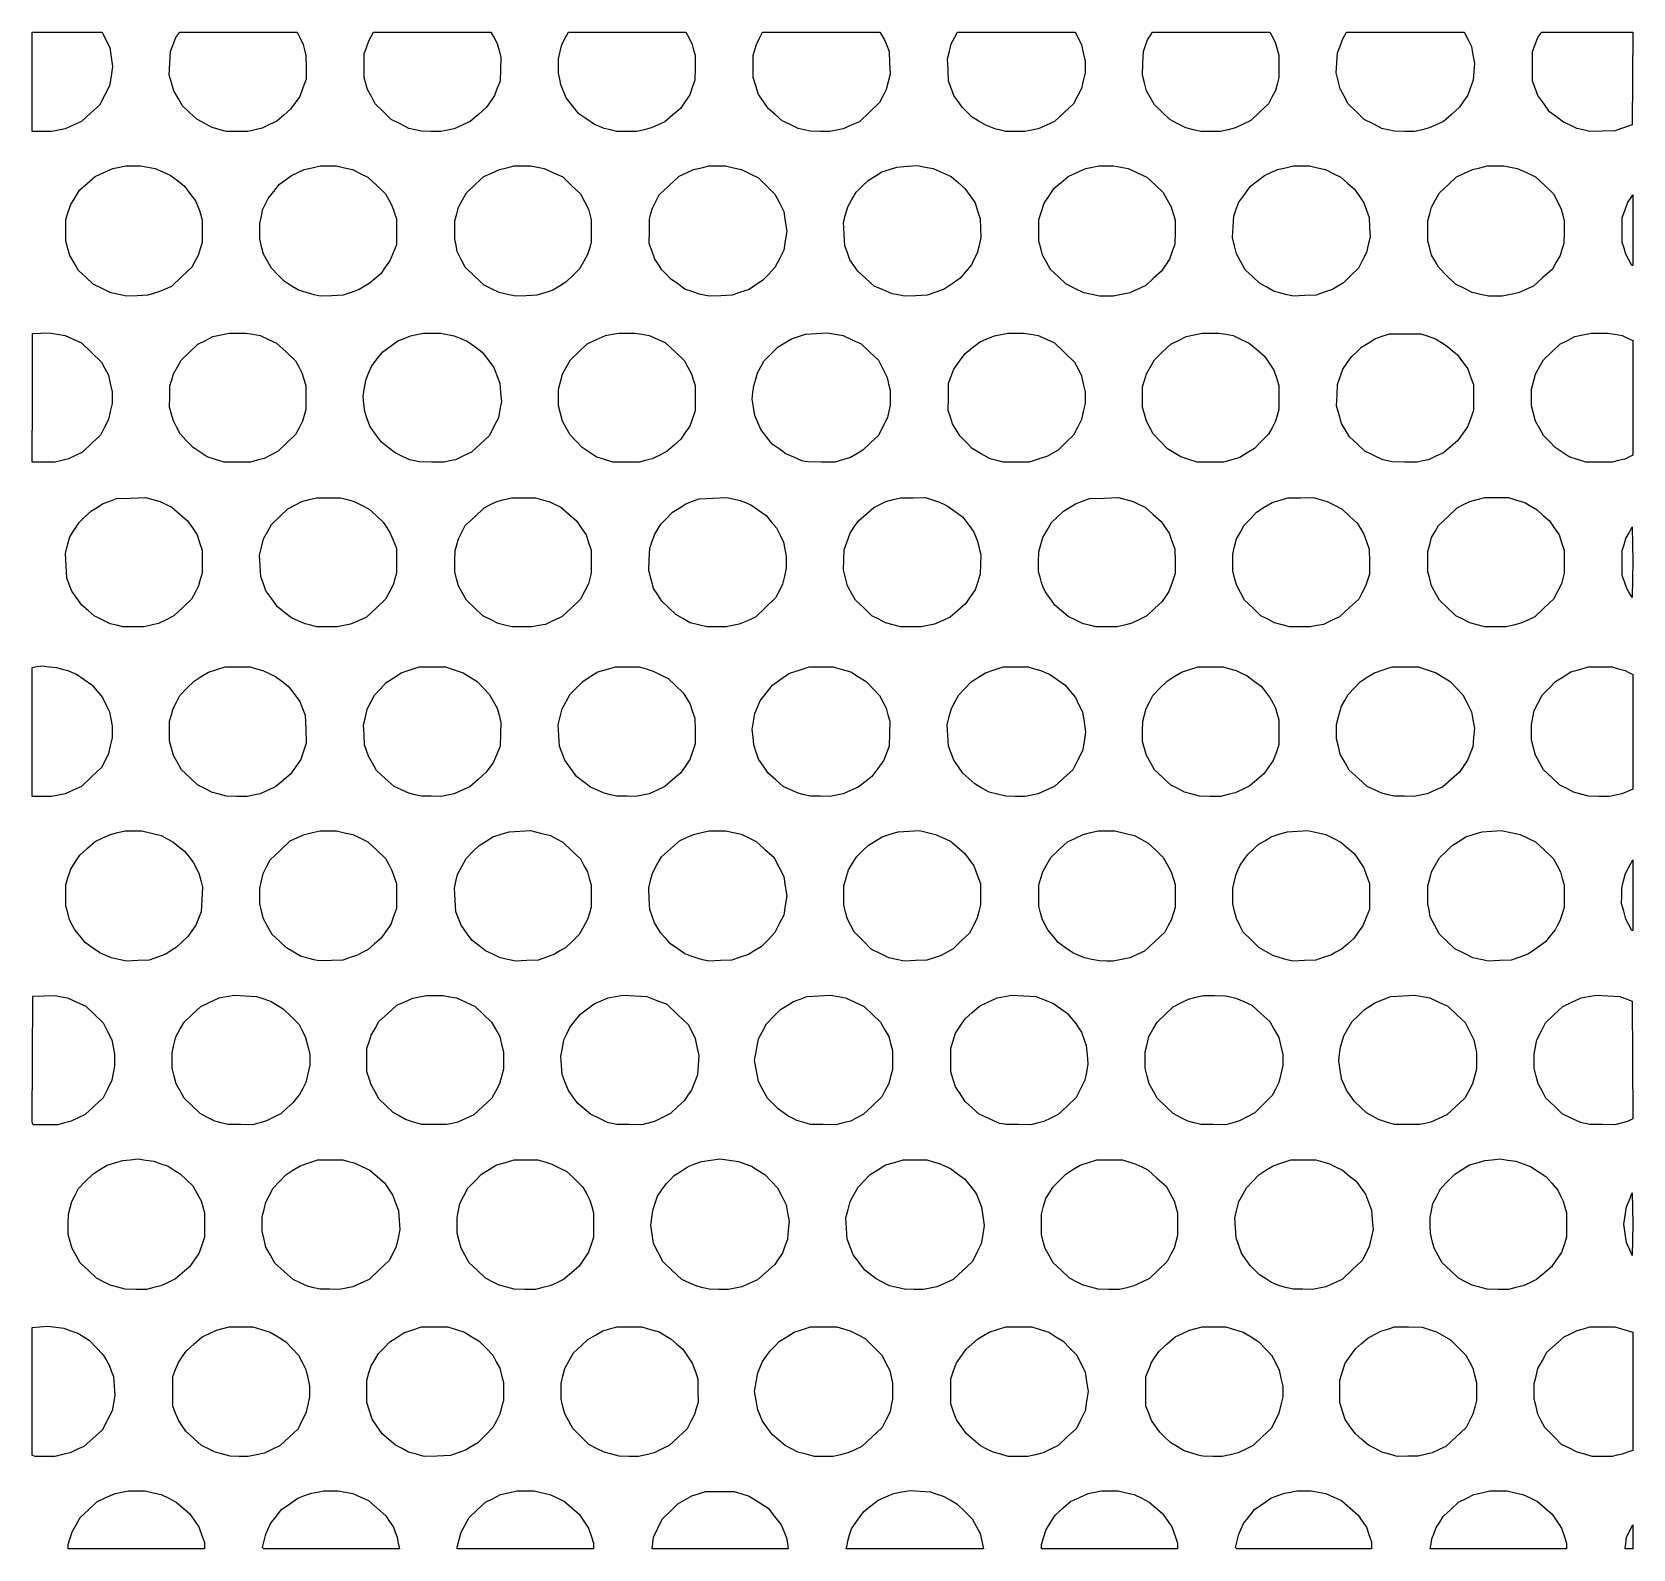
# Model space of a CAD drawing. Extents: x 452 to 1075, y 16 to 607.
import ezdxf

# ---------------------------------------------------------------- set-up
doc = ezdxf.new("R2010")
doc.units = 0

msp = doc.modelspace()

# ---------------------------------------------------------------- linework, layer by layer
at = {"layer": 'Layer 1'}
for p, q in [((451.728, 587.424), (451.728, 606.795)), ((451.728, 606.795), (465.388, 606.795)), ((465.388, 606.795), (479.048, 606.795)), ((479.048, 606.795), (480.50245, 603.75565)), ((506.63821, 601.89682), (507.67705, 604.60854)), ((507.67705, 604.60854), (508.43311, 605.70187)), ((508.43311, 605.70187), (509.18918, 606.79521)), ((509.18918, 606.79521), (532.021, 606.795)), ((532.021, 606.795), (554.853, 606.795)), ((554.853, 606.795), (556.03782, 604.37361)), ((582.80233, 603.33608), (583.71903, 605.06564)), ((583.71903, 605.06564), (584.63574, 606.79521)), ((584.63574, 606.79521), (607.496, 606.795)), ((607.496, 606.795), (630.356, 606.795)), ((630.356, 606.795), (631.5411, 604.5791)), ((631.5411, 604.5791), (632.72618, 602.36321)), ((659.26369, 604.37383), (660.56734, 606.79523)), ((660.56734, 606.79523), (683.402, 606.795)), ((683.402, 606.795), (706.237, 606.795)), ((706.237, 606.795), (707.44158, 604.3736)), ((734.86849, 604.374), (736.07307, 606.7954)), ((736.07307, 606.7954), (758.868, 606.795)), ((758.868, 606.795), (781.663, 606.795)), ((781.663, 606.795), (782.59875, 605.29226)), ((782.59875, 605.29226), (783.53451, 603.78951)), ((809.49637, 602.20087), (810.72497, 604.49813)), ((810.72497, 604.49813), (811.95356, 606.7954)), ((811.95356, 606.7954), (834.851, 606.795)), ((834.851, 606.795), (857.748, 606.795)), ((857.748, 606.795), (858.95478, 604.29741)), ((885.91066, 603.79748), (886.88476, 605.29643)), ((886.88476, 605.29643), (887.85887, 606.7954)), ((887.85887, 606.7954), (910.691, 606.795)), ((910.691, 606.795), (933.523, 606.795)), ((933.523, 606.795), (934.6186, 604.60421)), ((934.6186, 604.60421), (935.7142, 602.41342)), ((961.7552, 603.87795), (962.5513, 605.3367)), ((962.5513, 605.3367), (963.3475, 606.79545)), ((963.3475, 606.79545), (986.234, 606.795)), ((986.234, 606.795), (1009.12, 606.795)), ((1009.12, 606.795), (1010.5236, 603.98277)), ((1036.7165, 601.89672), (1037.7729, 604.60845)), ((1037.7729, 604.60845), (1038.529, 605.70177)), ((1038.529, 605.70177), (1039.2851, 606.79512)), ((1039.2851, 606.79512), (1057.04, 606.795)), ((1057.04, 606.795), (1074.8, 606.795)), ((1074.8, 606.795), (1074.6727, 588.7113)), ((480.50245, 603.75565), (481.95691, 600.71628)), ((481.95691, 600.71628), (482.51811, 597.06797)), ((505.37733, 594.64057), (505.59935, 599.18511)), ((505.59935, 599.18511), (506.63821, 601.89682)), ((556.03782, 604.37361), (557.22264, 601.95222)), ((557.22264, 601.95222), (557.77174, 599.80706)), ((557.77174, 599.80706), (558.32085, 597.66191)), ((580.9869, 593.65049), (581.0084, 598.26267)), ((581.0084, 598.26267), (581.90538, 600.79938)), ((581.90538, 600.79938), (582.80233, 603.33608)), ((632.72618, 602.36321), (633.48309, 599.621)), ((633.48309, 599.621), (634.24, 596.8788)), ((656.69099, 596.41782), (657.3255, 599.18513)), ((657.3255, 599.18513), (657.96002, 601.95244)), ((657.96002, 601.95244), (659.26369, 604.37383)), ((707.44158, 604.3736), (708.64616, 601.95221)), ((708.64616, 601.95221), (709.22786, 599.89185)), ((709.22786, 599.89185), (709.80955, 597.83149)), ((732.42477, 597.80164), (733.04435, 599.87711)), ((733.04435, 599.87711), (733.66391, 601.95261)), ((733.66391, 601.95261), (734.86849, 604.374)), ((783.53451, 603.78951), (784.39828, 601.48719)), ((784.39828, 601.48719), (785.26204, 599.1849)), ((785.26204, 599.1849), (785.51692, 594.80299)), ((808.0633, 596.41798), (808.77983, 599.30943)), ((808.77983, 599.30943), (809.49637, 602.20087)), ((858.95478, 604.29741), (860.16156, 601.7998)), ((860.16156, 601.7998), (860.86647, 598.64747)), ((860.86647, 598.64747), (861.57139, 595.49514)), ((884.11048, 594.5731), (884.33767, 599.1853)), ((884.33767, 599.1853), (885.12417, 601.49138)), ((885.12417, 601.49138), (885.91066, 603.79748)), ((935.7142, 602.41342), (936.3702, 600.10732)), ((936.3702, 600.10732), (937.026, 597.80124)), ((959.5917, 594.80376), (959.8586, 598.72412)), ((959.8586, 598.72412), (960.8069, 601.30103)), ((960.8069, 601.30103), (961.7552, 603.87795)), ((1010.5236, 603.98277), (1011.9273, 601.17053)), ((1011.9273, 601.17053), (1012.5082, 597.90732)), ((1035.66, 599.185), (1036.7165, 601.89672)), ((1035.66, 593.42), (1035.66, 599.185)), ((483.07933, 593.41965), (482.50244, 589.6146)), ((482.51811, 597.06797), (483.07933, 593.41965)), ((505.15531, 590.09604), (505.37733, 594.64057)), ((558.32085, 597.66191), (558.37015, 593.07869)), ((558.37015, 593.07869), (558.41945, 588.49548)), ((580.9652, 589.03829), (580.9869, 593.65049)), ((634.07663, 592.26662), (633.91326, 587.65442)), ((634.24, 596.8788), (634.07663, 592.26662)), ((656.65779, 590.77848), (656.67439, 593.59814)), ((656.67439, 593.59814), (656.69099, 596.41782)), ((709.75565, 592.97357), (709.70175, 588.11565)), ((709.80955, 597.83149), (709.75565, 592.97357)), ((732.39157, 589.03847), (732.40817, 593.42005)), ((732.40817, 593.42005), (732.42477, 597.80164)), ((785.51692, 594.80299), (785.77178, 590.4211)), ((808.24774, 592.03639), (808.0633, 596.41798)), ((808.43216, 587.65481), (808.24774, 592.03639)), ((861.57139, 595.49514), (861.571, 593.189)), ((861.571, 593.189), (861.571, 590.883)), ((883.88327, 589.96091), (884.11048, 594.5731)), ((937.026, 597.80124), (937.026, 593.42)), ((937.026, 593.42), (937.026, 589.038)), ((959.3247, 590.88341), (959.5917, 594.80376)), ((1012.5082, 597.90732), (1013.0891, 594.64412)), ((1013.0891, 594.64412), (1012.8376, 591.37988)), ((1035.6558, 587.65494), (1035.66, 593.42)), ((451.728, 568.053), (451.728, 587.424)), ((481.92554, 585.80955), (479.98287, 582.07517)), ((482.50244, 589.6146), (481.92554, 585.80955)), ((506.00373, 587.03047), (505.15531, 590.09604)), ((506.85215, 583.96489), (506.00373, 587.03047)), ((558.41945, 588.49548), (557.17432, 585.10304)), ((581.65115, 586.73221), (580.9652, 589.03829)), ((582.33712, 584.42611), (581.65115, 586.73221)), ((633.91326, 587.65442), (632.80028, 584.88711)), ((657.11197, 588.50923), (656.65779, 590.77848)), ((657.56617, 586.23996), (657.11197, 588.50923)), ((658.57125, 583.71877), (657.56617, 586.23996)), ((709.70175, 588.11565), (708.70492, 585.2605)), ((733.44937, 585.79079), (732.39157, 589.03847)), ((734.5072, 582.5431), (733.44937, 585.79079)), ((784.96994, 587.42349), (784.16809, 584.42589)), ((785.77178, 590.4211), (784.96994, 587.42349)), ((809.46851, 584.8875), (808.43216, 587.65481)), ((860.88775, 587.82879), (860.20452, 584.7746)), ((861.571, 590.883), (860.88775, 587.82879)), ((884.70229, 586.963), (883.88327, 589.96091)), ((885.5213, 583.96508), (884.70229, 586.963)), ((936.3305, 586.56192), (935.635, 584.08583)), ((937.026, 589.038), (936.3305, 586.56192)), ((960.0996, 587.77017), (959.3247, 590.88341)), ((960.8746, 584.65694), (960.0996, 587.77017)), ((1012.5862, 588.11565), (1011.535, 585.17005)), ((1012.8376, 591.37988), (1012.5862, 588.11565)), ((1036.7291, 584.88763), (1035.6558, 587.65494)), ((1074.6727, 588.7113), (1074.5454, 570.6276)), ((479.98287, 582.07517), (478.04018, 578.34081)), ((508.55027, 581.03106), (506.85215, 583.96489)), ((510.24836, 578.09723), (508.55027, 581.03106)), ((555.92919, 581.7106), (554.1403, 579.24957)), ((557.17432, 585.10304), (555.92919, 581.7106)), ((583.78468, 581.6657), (582.33712, 584.42611)), ((585.23226, 578.90529), (583.78468, 581.6657)), ((630.13477, 579.81372), (628.58225, 577.50762)), ((631.68729, 582.1198), (630.13477, 579.81372)), ((632.80028, 584.88711), (631.68729, 582.1198)), ((659.57631, 581.1976), (658.57125, 583.71877)), ((662.05491, 578.07813), (659.57631, 581.1976)), ((705.88024, 579.72571), (704.05235, 577.04608)), ((707.7081, 582.40534), (705.88024, 579.72571)), ((708.70492, 585.2605), (707.7081, 582.40534)), ((736.39595, 579.79495), (734.5072, 582.5431)), ((738.28472, 577.0468), (736.39595, 579.79495)), ((782.88215, 581.88918), (781.59621, 579.35248)), ((784.16809, 584.42589), (782.88215, 581.88918)), ((810.50487, 582.12019), (809.46851, 584.8875)), ((812.14299, 579.81411), (810.50487, 582.12019)), ((813.78112, 577.50801), (812.14299, 579.81411)), ((858.64439, 581.83295), (857.08424, 578.8913)), ((860.20452, 584.7746), (858.64439, 581.83295)), ((887.05048, 581.23833), (885.5213, 583.96508)), ((888.57967, 578.51158), (887.05048, 581.23833)), ((934.2675, 581.49135), (932.9001, 578.89686)), ((935.635, 584.08583), (934.2675, 581.49135)), ((962.4067, 581.78123), (960.8746, 584.65694)), ((963.9387, 578.90553), (962.4067, 581.78123)), ((1008.8862, 579.86603), (1007.2887, 577.50762)), ((1010.4838, 582.22444), (1008.8862, 579.86603)), ((1011.535, 585.17005), (1010.4838, 582.22444)), ((1037.8025, 582.12031), (1036.7291, 584.88763)), ((1040.0919, 578.93859), (1037.8025, 582.12031)), ((474.49235, 575.15689), (470.94451, 571.97299)), ((478.04018, 578.34081), (474.49235, 575.15689)), ((513.03144, 575.46024), (510.24836, 578.09723)), ((515.81452, 572.82325), (513.03144, 575.46024)), ((549.67287, 574.46898), (546.99433, 572.14944)), ((552.35141, 576.78852), (549.67287, 574.46898)), ((554.1403, 579.24957), (552.35141, 576.78852)), ((588.37545, 575.8204), (585.23226, 578.90529)), ((591.51862, 572.73553), (588.37545, 575.8204)), ((625.44574, 574.7403), (622.30921, 571.97299)), ((628.58225, 577.50762), (625.44574, 574.7403)), ((664.5335, 574.95864), (662.05491, 578.07813)), ((667.59331, 572.88982), (664.5335, 574.95864)), ((701.05202, 574.47345), (698.05167, 571.9008)), ((704.05235, 577.04608), (701.05202, 574.47345)), ((740.9587, 574.66952), (738.28472, 577.0468)), ((743.63267, 572.29225), (740.9587, 574.66952)), ((777.66184, 575.62319), (773.72748, 571.89391)), ((781.59621, 579.35248), (777.66184, 575.62319)), ((815.6994, 575.5908), (813.78112, 577.50801)), ((817.61768, 573.6736), (815.6994, 575.5908)), ((820.25358, 572.10963), (817.61768, 573.6736)), ((853.37315, 575.43216), (849.66206, 571.97302)), ((857.08424, 578.8913), (853.37315, 575.43216)), ((891.5498, 575.65549), (888.57967, 578.51158)), ((894.51994, 572.79938), (891.5498, 575.65549)), ((929.4927, 575.6099), (926.0853, 572.32295)), ((932.9001, 578.89686), (929.4927, 575.6099)), ((967.0819, 575.82064), (963.9387, 578.90553)), ((970.2251, 572.73577), (967.0819, 575.82064)), ((1004.1511, 574.7403), (1001.0135, 571.97299)), ((1007.2887, 577.50762), (1004.1511, 574.7403)), ((1042.3814, 575.75687), (1040.0919, 578.93859)), ((1045.0791, 573.73748), (1042.3814, 575.75687)), ((1047.7769, 571.7181), (1045.0791, 573.73748)), ((455.598, 568.053), (451.728, 568.053)), ((459.46826, 568.05263), (455.598, 568.053)), ((462.04775, 568.57154), (459.46826, 568.05263)), ((464.62726, 569.09047), (462.04775, 568.57154)), ((467.78588, 570.53172), (464.62726, 569.09047)), ((470.94451, 571.97299), (467.78588, 570.53172)), ((518.68606, 571.26655), (515.81452, 572.82325)), ((521.55761, 569.70986), (518.68606, 571.26655)), ((524.4891, 568.9142), (521.55761, 569.70986)), ((524.4897, 568.91388), (524.4891, 568.9142)), ((527.42117, 568.11823), (524.4897, 568.91388)), ((531.57814, 568.08543), (527.42117, 568.11823)), ((535.73509, 568.05263), (531.57814, 568.08543)), ((538.51796, 568.73943), (535.73509, 568.05263)), ((541.30082, 569.42623), (538.51796, 568.73943)), ((544.14757, 570.78783), (541.30082, 569.42623)), ((546.99433, 572.14944), (544.14757, 570.78783)), ((594.96712, 571.01851), (591.51862, 572.73553)), ((598.41561, 569.3015), (594.96712, 571.01851)), ((600.8861, 568.72817), (598.41561, 569.3015)), ((603.35654, 568.15483), (600.8861, 568.72817)), ((607.10505, 568.10373), (603.35654, 568.15483)), ((610.85355, 568.05263), (607.10505, 568.10373)), ((613.43304, 568.57154), (610.85355, 568.05263)), ((616.01255, 569.09047), (613.43304, 568.57154)), ((619.16089, 570.53172), (616.01255, 569.09047)), ((622.30921, 571.97299), (619.16089, 570.53172)), ((670.65312, 570.82099), (667.59331, 572.88982)), ((672.53899, 570.05452), (670.65312, 570.82099)), ((674.42487, 569.28804), (672.53899, 570.05452)), ((676.8587, 568.70967), (674.42487, 569.28804)), ((676.85836, 568.70939), (676.8587, 568.70967)), ((679.29221, 568.13102), (676.85836, 568.70939)), ((683.20578, 568.09182), (679.29221, 568.13102)), ((687.11937, 568.05262), (683.20578, 568.09182)), ((689.93731, 568.74809), (687.11937, 568.05262)), ((692.75528, 569.44355), (689.93731, 568.74809)), ((695.40349, 570.67218), (692.75528, 569.44355)), ((698.05167, 571.9008), (695.40349, 570.67218)), ((746.75336, 570.79398), (743.63267, 572.29225)), ((749.87405, 569.29571), (746.75336, 570.79398)), ((752.3079, 568.72537), (749.87405, 569.29571)), ((754.74344, 568.15482), (752.3079, 568.72537)), ((758.49193, 568.10372), (754.74344, 568.15482)), ((762.24043, 568.05262), (758.49193, 568.10372)), ((764.81998, 568.57315), (762.24043, 568.05262)), ((767.39947, 569.09369), (764.81998, 568.57315)), ((770.56348, 570.4938), (767.39947, 569.09369)), ((773.72748, 571.89391), (770.56348, 570.4938)), ((822.88947, 570.54566), (820.25358, 572.10963)), ((824.83656, 569.76115), (822.88947, 570.54566)), ((826.78363, 568.97663), (824.83656, 569.76115)), ((828.7307, 568.56116), (826.78363, 568.97663)), ((830.67806, 568.14546), (828.7307, 568.56116)), ((834.42655, 568.09906), (830.67806, 568.14546)), ((838.17506, 568.05266), (834.42655, 568.09906)), ((840.75456, 568.57157), (838.17506, 568.05266)), ((843.33405, 569.0905), (840.75456, 568.57157)), ((846.49805, 570.53175), (843.33405, 569.0905)), ((849.66206, 571.97302), (846.49805, 570.53175)), ((897.67577, 571.12717), (894.51994, 572.79938)), ((900.83161, 569.45496), (897.67577, 571.12717)), ((903.7227, 568.79241), (900.83161, 569.45496)), ((906.61454, 568.12925), (903.7227, 568.79241)), ((910.4384, 568.09095), (906.61454, 568.12925)), ((914.2623, 568.05255), (910.4384, 568.09095)), ((917.2143, 568.77733), (914.2623, 568.05255)), ((920.1662, 569.5021), (917.2143, 568.77733)), ((923.1258, 570.91253), (920.1662, 569.5021)), ((926.0853, 572.32295), (923.1258, 570.91253)), ((973.6736, 571.01875), (970.2251, 572.73577)), ((977.1221, 569.30174), (973.6736, 571.01875)), ((979.5926, 568.72841), (977.1221, 569.30174)), ((982.06303, 568.15483), (979.5926, 568.72841)), ((985.97653, 568.10373), (982.06303, 568.15483)), ((989.89013, 568.05263), (985.97653, 568.10373)), ((992.70813, 568.74809), (989.89013, 568.05263)), ((995.52613, 569.44355), (992.70813, 568.74809)), ((998.26983, 570.70827), (995.52613, 569.44355)), ((1001.0135, 571.97299), (998.26983, 570.70827)), ((1050.3801, 570.50124), (1047.7769, 571.7181)), ((1052.9833, 569.28438), (1050.3801, 570.50124)), ((1055.4912, 568.68341), (1052.9833, 569.28438)), ((1055.4873, 568.68297), (1055.4912, 568.68341)), ((1057.9952, 568.082), (1055.4873, 568.68297)), ((1062.8629, 568.2171), (1057.9952, 568.082)), ((1067.7306, 568.3522), (1062.8629, 568.2171)), ((1071.138, 569.48989), (1067.7306, 568.3522)), ((1074.5454, 570.6276), (1071.138, 569.48989)), ((485.70434, 554.17206), (488.28383, 554.67801)), ((488.28383, 554.67801), (491.091, 554.678)), ((491.091, 554.678), (493.898, 554.678)), ((493.898, 554.678), (496.77453, 554.17416)), ((560.80958, 553.96898), (563.92611, 554.66503)), ((563.92611, 554.66503), (567.091, 554.665)), ((567.091, 554.665), (570.255, 554.665)), ((570.255, 554.665), (573.37369, 553.96846)), ((636.47302, 553.97163), (639.33868, 554.67886)), ((639.33868, 554.67886), (642.62, 554.679)), ((642.62, 554.679), (645.901, 554.679)), ((645.901, 554.679), (648.48049, 554.17306)), ((712.23552, 553.97728), (715.31431, 554.665)), ((715.31431, 554.665), (718.479, 554.665)), ((718.479, 554.665), (721.643, 554.665)), ((721.643, 554.665), (724.75681, 553.96954)), ((792.31082, 554.53744), (796.2931, 554.81118)), ((796.2931, 554.81118), (799.36898, 554.24816)), ((864.41135, 554.17206), (866.99085, 554.67801)), ((866.99085, 554.67801), (869.798, 554.678)), ((869.798, 554.678), (872.605, 554.678)), ((872.605, 554.678), (875.49331, 554.18468)), ((939.5556, 553.97732), (942.6345, 554.66505)), ((942.6345, 554.66505), (945.799, 554.665)), ((945.799, 554.665), (948.963, 554.665)), ((948.963, 554.665), (952.0817, 553.96845)), ((1015.18007, 553.97064), (1018.04567, 554.67789)), ((1018.04567, 554.67789), (1021.33, 554.678)), ((1021.33, 554.678), (1024.61, 554.678)), ((1024.61, 554.678), (1027.1895, 554.17205)), ((473.24539, 547.9022), (476.26195, 550.58137)), ((476.26195, 550.58137), (479.69339, 552.12375)), ((479.69339, 552.12375), (483.12484, 553.66612)), ((483.12484, 553.66612), (485.70434, 554.17206)), ((496.77453, 554.17416), (499.65107, 553.67031)), ((499.65107, 553.67031), (502.58348, 552.40136)), ((502.58348, 552.40136), (505.51588, 551.13242)), ((505.51588, 551.13242), (508.30165, 548.96966)), ((508.30165, 548.96966), (511.08741, 546.80692)), ((548.02161, 547.52978), (550.37602, 549.22072)), ((550.37602, 549.22072), (552.73043, 550.91165)), ((552.73043, 550.91165), (555.21173, 552.09228)), ((555.21173, 552.09228), (557.69305, 553.27291)), ((557.69305, 553.27291), (560.80958, 553.96898)), ((573.37369, 553.96846), (576.49239, 553.27192)), ((576.49239, 553.27192), (579.4583, 551.79852)), ((579.4583, 551.79852), (582.42423, 550.32511)), ((582.42423, 550.32511), (585.88465, 547.08255)), ((624.21543, 547.39578), (627.55056, 550.52549)), ((627.55056, 550.52549), (630.57895, 551.89494)), ((630.57895, 551.89494), (633.60736, 553.2644)), ((633.60736, 553.2644), (636.47302, 553.97163)), ((648.48049, 554.17306), (651.05999, 553.66711)), ((651.05999, 553.66711), (654.66969, 552.04349)), ((654.66969, 552.04349), (658.27939, 550.41988)), ((658.27939, 550.41988), (661.73377, 547.13012)), ((699.70485, 547.06853), (703.63185, 550.75827)), ((703.63185, 550.75827), (706.39429, 552.02391)), ((706.39429, 552.02391), (709.15672, 553.28955)), ((709.15672, 553.28955), (712.23552, 553.97728)), ((724.75681, 553.96954), (727.87062, 553.27407)), ((727.87062, 553.27407), (731.16255, 551.63501)), ((731.16255, 551.63501), (734.4545, 549.99594)), ((734.4545, 549.99594), (737.66543, 546.84458)), ((774.85255, 546.75057), (777.16989, 549.00481)), ((777.16989, 549.00481), (779.8286, 550.67543)), ((779.8286, 550.67543), (782.4873, 552.34603)), ((782.4873, 552.34603), (785.40792, 553.30487)), ((785.40792, 553.30487), (788.32854, 554.26371)), ((788.32854, 554.26371), (792.31082, 554.53744)), ((799.36898, 554.24816), (802.44483, 553.68513)), ((802.44483, 553.68513), (805.93336, 552.10756)), ((805.93336, 552.10756), (809.42187, 550.52999)), ((809.42187, 550.52999), (812.12001, 548.19349)), ((852.29402, 548.27916), (855.01708, 550.58913)), ((855.01708, 550.58913), (858.42448, 552.12762)), ((858.42448, 552.12762), (861.83186, 553.66612)), ((861.83186, 553.66612), (864.41135, 554.17206)), ((875.49331, 554.18468), (878.38164, 553.69132)), ((878.38164, 553.69132), (881.98083, 552.0214)), ((881.98083, 552.0214), (885.58002, 550.35149)), ((885.58002, 550.35149), (888.79745, 547.32603)), ((925.9494, 546.84475), (928.6615, 548.88336)), ((928.6615, 548.88336), (931.3736, 550.92197)), ((931.3736, 550.92197), (933.9253, 552.10578)), ((933.9253, 552.10578), (936.4769, 553.2896)), ((936.4769, 553.2896), (939.5556, 553.97732)), ((952.0817, 553.96845), (955.2005, 553.27191)), ((955.2005, 553.27191), (958.1286, 551.79316)), ((958.1286, 551.79316), (961.0567, 550.3144)), ((961.0567, 550.3144), (963.7356, 547.99963)), ((1002.84197, 547.35278), (1006.10247, 550.45435)), ((1006.10247, 550.45435), (1009.20837, 551.85887)), ((1009.20837, 551.85887), (1012.31437, 553.26341)), ((1012.31437, 553.26341), (1015.18007, 553.97064)), ((1027.1895, 554.17205), (1029.769, 553.66609)), ((1029.769, 553.66609), (1033.3181, 552.07006)), ((1033.3181, 552.07006), (1036.8674, 550.47402)), ((1036.8674, 550.47402), (1040.3763, 547.1486)), ((466.78271, 539.68841), (468.50577, 542.45572)), ((468.50577, 542.45572), (470.22885, 545.22304)), ((470.22885, 545.22304), (473.24539, 547.9022)), ((511.08741, 546.80692), (513.19978, 543.93948)), ((513.19978, 543.93948), (515.31217, 541.07206)), ((543.58529, 541.99515), (545.80345, 544.76247)), ((545.80345, 544.76247), (548.02161, 547.52978)), ((585.88465, 547.08255), (589.34507, 543.84001)), ((589.34507, 543.84001), (590.56334, 541.53391)), ((619.31349, 541.47889), (620.8803, 544.2661)), ((620.8803, 544.2661), (624.21543, 547.39578)), ((661.73377, 547.13012), (665.18814, 543.84036)), ((665.18814, 543.84036), (666.7346, 540.84244)), ((694.50728, 540.7846), (695.77787, 543.37877)), ((695.77787, 543.37877), (699.70485, 547.06853)), ((737.66543, 546.84458), (740.87636, 543.69321)), ((740.87636, 543.69321), (742.57954, 540.29504)), ((770.85464, 541.63147), (772.53519, 544.49631)), ((772.53519, 544.49631), (774.85255, 546.75057)), ((812.12001, 548.19349), (814.81814, 545.85699)), ((814.81814, 545.85699), (816.79009, 543.059)), ((816.79009, 543.059), (818.76201, 540.26099)), ((845.60891, 540.14963), (847.58994, 543.05941)), ((847.58994, 543.05941), (849.57096, 545.96921)), ((849.57096, 545.96921), (852.29402, 548.27916)), ((888.79745, 547.32603), (892.01489, 544.30058)), ((892.01489, 544.30058), (893.5486, 541.53327)), ((921.4643, 540.61151), (923.7068, 543.72814)), ((923.7068, 543.72814), (925.9494, 546.84475)), ((963.7356, 547.99963), (966.4144, 545.68487)), ((966.4144, 545.68487), (968.2459, 543.0054)), ((968.2459, 543.0054), (970.0774, 540.32592)), ((998.0177, 541.47096), (999.5817, 544.25123)), ((999.5817, 544.25123), (1002.84197, 547.35278)), ((1040.3763, 547.1486), (1043.8853, 543.82319)), ((1043.8853, 543.82319), (1045.4061, 540.83336)), ((1073.8243, 541.99478), (1074.7917, 543.37843)), ((1074.7917, 543.37843), (1074.8017, 529.65713)), ((464.871, 533.826), (465.82686, 536.7572)), ((465.82686, 536.7572), (466.78271, 539.68841)), ((515.31217, 541.07206), (516.11274, 539.22717)), ((516.11274, 539.22717), (516.91331, 537.3823)), ((516.91331, 537.3823), (517.41818, 535.53743)), ((540.98358, 535.07687), (541.61515, 537.84418)), ((541.61515, 537.84418), (542.60023, 539.91968)), ((542.60023, 539.91968), (543.58529, 541.99515)), ((590.56334, 541.53391), (591.78161, 539.22781)), ((591.78161, 539.22781), (592.6877, 536.6911)), ((592.6877, 536.6911), (593.59382, 534.15442)), ((616.256, 533.269), (617.00134, 535.98033)), ((617.00134, 535.98033), (617.74666, 538.69167)), ((617.74666, 538.69167), (619.31349, 541.47889)), ((666.7346, 540.84244), (668.28106, 537.84452)), ((668.28106, 537.84452), (668.78554, 535.76903)), ((692.0143, 534.15439), (692.6255, 536.1724)), ((692.6255, 536.1724), (693.2367, 538.1904)), ((693.2367, 538.1904), (694.50728, 540.7846)), ((742.57954, 540.29504), (744.28273, 536.89687)), ((744.28273, 536.89687), (744.86613, 533.10424)), ((768.35289, 535.76869), (769.1741, 538.76662)), ((769.1741, 538.76662), (770.85464, 541.63147)), ((818.76201, 540.26099), (819.75754, 537.15548)), ((819.75754, 537.15548), (820.75307, 534.04994)), ((843.578, 533.826), (844.59346, 536.98781)), ((844.59346, 536.98781), (845.60891, 540.14963)), ((893.5486, 541.53327), (895.08233, 538.76596)), ((895.08233, 538.76596), (895.87486, 536.22925)), ((895.87486, 536.22925), (896.6674, 533.69255)), ((919.4207, 535.0819), (920.4425, 537.84671)), ((920.4425, 537.84671), (921.4643, 540.61151)), ((970.0774, 540.32592), (971.0903, 537.44199)), ((971.0903, 537.44199), (972.1032, 534.5581)), ((994.963, 533.268), (995.7084, 535.97936)), ((995.7084, 535.97936), (996.4537, 538.6907)), ((996.4537, 538.6907), (998.0177, 541.47096)), ((1045.4061, 540.83336), (1046.9268, 537.8435)), ((1046.9268, 537.8435), (1047.5018, 535.57775)), ((1070.6755, 534.61528), (1071.7662, 537.6132)), ((1071.7662, 537.6132), (1072.8569, 540.61112)), ((1072.8569, 540.61112), (1073.8243, 541.99478)), ((464.871, 529.59), (464.871, 533.826)), ((517.41818, 535.53743), (517.92306, 533.69255)), ((517.92306, 533.69255), (517.92706, 529.27938)), ((540.34301, 529.31164), (540.35201, 532.30956)), ((540.35201, 532.30956), (540.98358, 535.07687)), ((593.59382, 534.15442), (593.56232, 529.081)), ((616.25564, 526.20904), (616.256, 529.739)), ((616.256, 529.739), (616.256, 533.269)), ((668.78554, 535.76903), (669.29004, 533.69355)), ((669.29004, 533.69355), (669.29604, 529.31198)), ((691.9977, 529.31161), (692.0143, 534.15439)), ((744.86613, 533.10424), (745.44954, 529.31161)), ((767.53169, 532.77077), (768.35289, 535.76869)), ((767.79132, 528.15859), (767.53169, 532.77077)), ((820.75307, 534.04994), (820.88995, 530.41244)), ((820.88995, 530.41244), (821.02683, 526.77493)), ((843.578, 529.59), (843.578, 533.826)), ((896.6674, 533.69255), (896.5936, 528.99261)), ((918.9224, 526.77495), (919.1715, 530.92843)), ((919.1715, 530.92843), (919.4207, 535.0819)), ((972.1032, 534.5581), (972.2902, 530.76216)), ((972.2902, 530.76216), (972.4772, 526.96623)), ((994.963, 529.311), (994.963, 533.268)), ((1047.5018, 535.57775), (1048.0767, 533.31199)), ((1048.0767, 533.31199), (1047.9847, 528.89008)), ((1070.6555, 524.92969), (1070.6655, 529.77249)), ((1070.6655, 529.77249), (1070.6755, 534.61528)), ((1074.8017, 529.65713), (1074.8117, 515.93583)), ((464.87036, 525.35448), (464.871, 529.59)), ((465.62545, 522.60763), (464.87036, 525.35448)), ((517.93106, 524.8662), (517.14663, 522.3611)), ((517.92706, 529.27938), (517.93106, 524.8662)), ((540.33401, 526.31372), (540.34301, 529.31164)), ((541.06914, 523.35872), (540.33401, 526.31372)), ((593.53082, 524.00759), (592.25296, 520.8805)), ((593.56232, 529.081), (593.53082, 524.00759)), ((616.73789, 523.79959), (616.25564, 526.20904)), ((617.22015, 521.39014), (616.73789, 523.79959)), ((669.30204, 524.9304), (668.63693, 522.5636)), ((669.29604, 529.31198), (669.30204, 524.9304)), ((691.9811, 524.4688), (691.9977, 529.31161)), ((693.07668, 521.42082), (691.9811, 524.4688)), ((744.87515, 525.57759), (744.30076, 521.84356)), ((745.44954, 529.31161), (744.87515, 525.57759)), ((768.05096, 523.5464), (767.79132, 528.15859)), ((769.06495, 520.81633), (768.05096, 523.5464)), ((820.31963, 523.77701), (819.61242, 520.77909)), ((821.02683, 526.77493), (820.31963, 523.77701)), ((843.57686, 525.35449), (843.578, 529.59)), ((844.3222, 522.64312), (843.57686, 525.35449)), ((896.52, 524.29268), (895.48249, 521.37186)), ((896.5936, 528.99261), (896.52, 524.29268)), ((919.7129, 523.59866), (918.9224, 526.77495)), ((920.5033, 520.42238), (919.7129, 523.59866)), ((971.8158, 523.97094), (971.1544, 520.97567)), ((972.4772, 526.96623), (971.8158, 523.97094)), ((994.96213, 525.35407), (994.963, 529.311)), ((995.70833, 522.63968), (994.96213, 525.35407)), ((1047.8927, 524.46816), (1047.181, 522.16207)), ((1047.9847, 528.89008), (1047.8927, 524.46816)), ((1071.3406, 522.62359), (1070.6555, 524.92969)), ((466.38056, 519.86078), (465.62545, 522.60763)), ((468.11626, 516.91995), (466.38056, 519.86078)), ((515.13384, 517.5499), (513.90549, 515.2438)), ((516.36219, 519.85598), (515.13384, 517.5499)), ((517.14663, 522.3611), (516.36219, 519.85598)), ((541.80427, 520.40374), (541.06914, 523.35872)), ((543.36495, 517.62929), (541.80427, 520.40374)), ((544.92564, 514.85483), (543.36495, 517.62929)), ((590.9751, 517.75341), (589.2073, 515.2299)), ((592.25296, 520.8805), (590.9751, 517.75341)), ((618.76021, 518.31731), (617.22015, 521.39014)), ((620.30027, 515.24451), (618.76021, 518.31731)), ((666.39119, 517.38689), (664.81055, 514.57699)), ((667.97182, 520.19681), (666.39119, 517.38689)), ((668.63693, 522.5636), (667.97182, 520.19681)), ((694.17227, 518.37282), (693.07668, 521.42082)), ((695.53851, 516.33154), (694.17227, 518.37282)), ((742.58678, 518.46712), (740.87281, 515.09067)), ((744.30076, 521.84356), (742.58678, 518.46712)), ((770.07895, 518.08623), (769.06495, 520.81633)), ((771.57447, 515.87799), (770.07895, 518.08623)), ((818.46412, 518.47299), (817.3158, 516.16689)), ((819.61242, 520.77909), (818.46412, 518.47299)), ((845.06754, 519.93178), (844.3222, 522.64312)), ((846.62253, 517.16748), (845.06754, 519.93178)), ((894.44498, 518.45103), (892.85977, 516.11046)), ((895.48249, 521.37186), (894.44498, 518.45103)), ((922.2076, 517.34926), (920.5033, 520.42238)), ((923.912, 514.27616), (922.2076, 517.34926)), ((969.5826, 517.95054), (968.0109, 514.92541)), ((971.1544, 520.97567), (969.5826, 517.95054)), ((996.45453, 519.92531), (995.70833, 522.63968)), ((997.77713, 517.59392), (996.45453, 519.92531)), ((999.09973, 515.26252), (997.77713, 517.59392)), ((1044.9873, 517.20356), (1043.5054, 514.55116)), ((1046.4693, 519.85597), (1044.9873, 517.20356)), ((1047.181, 522.16207), (1046.4693, 519.85597)), ((1072.0259, 520.31751), (1071.3406, 522.62359)), ((1073.1739, 518.12672), (1072.0259, 520.31751)), ((1073.1919, 518.12679), (1073.1739, 518.12672)), ((1074.34, 515.936), (1073.1919, 518.12679)), ((469.85198, 513.97913), (468.11626, 516.91995)), ((472.67538, 511.34513), (469.85198, 513.97913)), ((475.49879, 508.71114), (472.67538, 511.34513)), ((509.95536, 511.52516), (506.00522, 507.80654)), ((513.90549, 515.2438), (509.95536, 511.52516)), ((547.36864, 512.31661), (544.92564, 514.85483)), ((549.81163, 509.77839), (547.36864, 512.31661)), ((587.43951, 512.70639), (585.17516, 510.80518)), ((589.2073, 515.2299), (587.43951, 512.70639)), ((623.99749, 511.7328), (620.30027, 515.24451)), ((627.69472, 508.22111), (623.99749, 511.7328)), ((662.23827, 512.06059), (659.66598, 509.54419)), ((664.81055, 514.57699), (662.23827, 512.06059)), ((696.90477, 514.29028), (695.53851, 516.33154)), ((698.56405, 512.49431), (696.90477, 514.29028)), ((700.22333, 510.69836), (698.56405, 512.49431)), ((738.45215, 512.58111), (736.03147, 510.07152)), ((740.87281, 515.09067), (738.45215, 512.58111)), ((773.06999, 513.66976), (771.57447, 515.87799)), ((776.29875, 510.80796), (773.06999, 513.66976)), ((812.96569, 510.94695), (809.836, 508.83087)), ((815.14074, 513.55692), (812.96569, 510.94695)), ((817.3158, 516.16689), (815.14074, 513.55692)), ((848.17751, 514.40315), (846.62253, 517.16748)), ((851.10995, 511.59214), (848.17751, 514.40315)), ((854.04242, 508.78112), (851.10995, 511.59214)), ((888.21798, 510.98889), (885.16141, 508.20787)), ((891.27456, 513.7699), (888.21798, 510.98889)), ((892.85977, 516.11046), (891.27456, 513.7699)), ((926.7018, 511.67368), (923.912, 514.27616)), ((929.4917, 509.07121), (926.7018, 511.67368)), ((965.0583, 512.04202), (962.1058, 509.15863)), ((968.0109, 514.92541), (965.0583, 512.04202)), ((1002.3946, 511.96201), (999.09973, 515.26252)), ((1005.6895, 508.66149), (1002.3946, 511.96201)), ((1039.801, 511.19972), (1036.0966, 507.84832)), ((1043.5054, 514.55116), (1039.801, 511.19972)), ((1074.58, 515.936), (1074.34, 515.936)), ((1074.8117, 515.93583), (1074.58, 515.936)), ((478.95895, 506.98831), (475.49879, 508.71114)), ((482.41911, 505.2655), (478.95895, 506.98831)), ((485.4489, 504.61084), (482.41911, 505.2655)), ((498.94708, 505.02584), (496.75661, 504.3762)), ((501.13753, 505.67549), (498.94708, 505.02584)), ((503.57138, 506.74101), (501.13753, 505.67549)), ((506.00522, 507.80654), (503.57138, 506.74101)), ((552.63954, 508.04301), (549.81163, 509.77839)), ((555.46745, 506.30763), (552.63954, 508.04301)), ((558.48077, 505.38173), (555.46745, 506.30763)), ((561.49409, 504.45582), (558.48077, 505.38173)), ((575.90344, 505.45216), (572.79024, 504.37226)), ((579.01666, 506.53205), (575.90344, 505.45216)), ((580.96373, 507.71801), (579.01666, 506.53205)), ((582.9108, 508.90396), (580.96373, 507.71801)), ((585.17516, 510.80518), (582.9108, 508.90396)), ((630.61533, 506.84814), (627.69472, 508.22111)), ((633.53595, 505.47517), (630.61533, 506.84814)), ((635.7264, 504.95551), (633.53595, 505.47517)), ((637.91687, 504.43586), (635.7264, 504.95551)), ((651.32768, 505.32226), (648.18821, 504.33433)), ((654.46714, 506.3102), (651.32768, 505.32226)), ((657.06657, 507.9272), (654.46714, 506.3102)), ((659.66598, 509.54419), (657.06657, 507.9272)), ((703.03453, 508.7339), (700.22333, 510.69836)), ((705.84575, 506.76945), (703.03453, 508.7339)), ((708.63238, 505.77784), (705.84575, 506.76945)), ((711.41903, 504.78624), (708.63238, 505.77784)), ((713.3661, 504.38468), (711.41903, 504.78624)), ((727.47625, 505.50646), (724.17842, 504.37225)), ((730.77407, 506.64067), (727.47625, 505.50646)), ((733.40277, 508.3561), (730.77407, 506.64067)), ((736.03147, 510.07152), (733.40277, 508.3561)), ((779.52748, 507.94617), (776.29875, 510.80796)), ((782.98777, 506.43132), (779.52748, 507.94617)), ((786.44806, 504.91649), (782.98777, 506.43132)), ((788.8486, 504.45088), (786.44806, 504.91649)), ((803.42487, 505.54451), (800.14342, 504.3742)), ((806.70634, 506.71482), (803.42487, 505.54451)), ((809.836, 508.83087), (806.70634, 506.71482)), ((857.58402, 507.02329), (854.04242, 508.78112)), ((861.12563, 505.26548), (857.58402, 507.02329)), ((864.1554, 504.64171), (861.12563, 505.26548)), ((878.98713, 505.25472), (875.76374, 504.60734)), ((882.07428, 506.73131), (878.98713, 505.25472)), ((885.16141, 508.20787), (882.07428, 506.73131)), ((932.3596, 507.44406), (929.4917, 509.07121)), ((935.2276, 505.81693), (932.3596, 507.44406)), ((937.7141, 505.14572), (935.2276, 505.81693)), ((940.2006, 504.47452), (937.7141, 505.14572)), ((954.6872, 505.50039), (951.5294, 504.37419)), ((957.845, 506.6266), (954.6872, 505.50039)), ((959.9754, 507.8926), (957.845, 506.6266)), ((962.1058, 509.15863), (959.9754, 507.8926)), ((1008.966, 507.06089), (1005.6895, 508.66149)), ((1012.2425, 505.46029), (1008.966, 507.06089)), ((1014.4329, 504.94787), (1012.2425, 505.46029)), ((1016.6234, 504.43542), (1014.4329, 504.94787)), ((1030.2586, 505.23181), (1027.093, 504.59588)), ((1033.1776, 506.54006), (1030.2586, 505.23181)), ((1036.0966, 507.84832), (1033.1776, 506.54006)), ((485.45176, 504.61017), (485.4489, 504.61084)), ((488.48153, 503.95552), (485.45176, 504.61017)), ((492.61907, 504.16585), (488.48153, 503.95552)), ((496.75661, 504.3762), (492.61907, 504.16585)), ((562.711, 504.23198), (561.49409, 504.45582)), ((562.70987, 504.23195), (562.711, 504.23198)), ((563.9268, 504.00809), (562.70987, 504.23195)), ((568.35852, 504.19018), (563.9268, 504.00809)), ((572.79024, 504.37226), (568.35852, 504.19018)), ((638.8904, 504.21298), (637.91687, 504.43586)), ((638.89053, 504.2131), (638.8904, 504.21298)), ((639.86406, 503.99022), (638.89053, 504.2131)), ((644.02614, 504.16227), (639.86406, 503.99022)), ((648.18821, 504.33433), (644.02614, 504.16227)), ((715.315, 503.98312), (713.3661, 504.38468)), ((719.74671, 504.17768), (715.315, 503.98312)), ((724.17842, 504.37225), (719.74671, 504.17768)), ((791.24906, 503.98528), (788.8486, 504.45088)), ((795.69623, 504.17975), (791.24906, 503.98528)), ((800.14342, 504.3742), (795.69623, 504.17975)), ((864.15612, 504.64094), (864.1554, 504.64171)), ((867.18591, 504.01717), (864.15612, 504.64094)), ((869.86312, 503.98857), (867.18591, 504.01717)), ((872.54036, 503.95997), (869.86312, 503.98857)), ((875.76374, 504.60734), (872.54036, 503.95997)), ((941.4175, 504.24132), (940.2006, 504.47452)), ((942.6351, 504.00808), (941.4175, 504.24132)), ((947.0822, 504.19113), (942.6351, 504.00808)), ((951.5294, 504.37419), (947.0822, 504.19113)), ((1017.5969, 504.24332), (1016.6234, 504.43542)), ((1017.5994, 504.24307), (1017.5969, 504.24332)), ((1018.5729, 504.05095), (1017.5994, 504.24307)), ((1021.2501, 504.00545), (1018.5729, 504.05095)), ((1023.9274, 503.95995), (1021.2501, 504.00545)), ((1027.093, 504.59588), (1023.9274, 503.95995)), ((451.8448, 464.39514), (451.97064, 489.41624)), ((451.97064, 489.41624), (455.13464, 489.55761)), ((455.13464, 489.55761), (458.29864, 489.69898)), ((458.29864, 489.69898), (461.46263, 489.17902)), ((461.46263, 489.17902), (464.62663, 488.65908)), ((464.62663, 488.65908), (467.79063, 487.23803)), ((467.79063, 487.23803), (470.95462, 485.817)), ((516.22424, 485.2653), (519.19015, 486.75273)), ((519.19015, 486.75273), (522.15608, 488.24017)), ((522.15608, 488.24017), (525.27477, 488.9367)), ((525.27477, 488.9367), (528.39347, 489.63324)), ((528.39347, 489.63324), (531.58975, 489.64024)), ((531.58975, 489.64024), (534.78606, 489.64724)), ((534.78606, 489.64724), (537.67437, 489.14447)), ((537.67437, 489.14447), (540.56269, 488.64171)), ((540.56269, 488.64171), (543.72034, 487.18428)), ((543.72034, 487.18428), (546.87799, 485.72687)), ((591.15292, 484.43237), (594.10728, 486.55027)), ((594.10728, 486.55027), (596.54113, 487.57727)), ((596.54113, 487.57727), (598.97496, 488.60427)), ((598.97496, 488.60427), (601.55447, 489.12557)), ((601.55447, 489.12557), (604.13396, 489.64687)), ((604.13396, 489.64687), (607.494, 489.647)), ((607.494, 489.647), (610.854, 489.647)), ((610.854, 489.647), (613.43349, 489.1257)), ((613.43349, 489.1257), (616.013, 488.6044)), ((616.013, 488.6044), (618.57363, 487.53469)), ((618.57363, 487.53469), (621.13424, 486.46499)), ((621.13424, 486.46499), (624.04025, 484.34623)), ((667.81553, 485.42736), (671.36398, 487.07647)), ((671.36398, 487.07647), (674.91245, 488.72556)), ((674.91245, 488.72556), (677.53444, 489.18622)), ((677.53444, 489.18622), (680.1564, 489.64687)), ((680.1564, 489.64687), (683.164, 489.647)), ((683.164, 489.647), (686.172, 489.647)), ((686.172, 489.647), (689.06032, 489.14714)), ((689.06032, 489.14714), (691.94865, 488.64728)), ((691.94865, 488.64728), (695.11265, 487.23098)), ((695.11265, 487.23098), (698.27665, 485.81467)), ((744.67876, 485.83033), (747.27238, 487.41529)), ((747.27238, 487.41529), (750.03321, 488.32721)), ((750.03321, 488.32721), (752.79405, 489.23912)), ((752.79405, 489.23912), (757.01993, 489.50923)), ((757.01993, 489.50923), (761.24582, 489.77934)), ((761.24582, 489.77934), (764.32147, 489.21634)), ((764.32147, 489.21634), (767.39712, 488.65336)), ((767.39712, 488.65336), (770.92911, 487.05597)), ((770.92911, 487.05597), (774.4611, 485.4586)), ((817.67945, 483.91356), (820.45312, 486.09453)), ((820.45312, 486.09453), (823.37374, 487.35364)), ((823.37374, 487.35364), (826.29436, 488.61273)), ((826.29436, 488.61273), (828.87386, 489.12981)), ((828.87386, 489.12981), (831.45335, 489.64687)), ((831.45335, 489.64687), (834.505, 489.647)), ((834.505, 489.647), (837.556, 489.647)), ((837.556, 489.647), (840.44433, 489.14714)), ((840.44433, 489.14714), (843.33266, 488.64728)), ((843.33266, 488.64728), (846.49665, 487.23227)), ((846.49665, 487.23227), (849.66065, 485.81727)), ((894.93131, 485.29763), (897.89723, 486.76859)), ((897.89723, 486.76859), (900.86314, 488.23956)), ((900.86314, 488.23956), (903.98184, 488.93609)), ((903.98184, 488.93609), (907.10054, 489.63263)), ((907.10054, 489.63263), (910.29684, 489.63963)), ((910.29684, 489.63963), (913.49314, 489.64663)), ((913.49314, 489.64663), (916.38144, 489.14386)), ((916.38144, 489.14386), (919.26974, 488.6411)), ((919.26974, 488.6411), (922.35764, 487.18876)), ((922.35764, 487.18876), (925.44554, 485.73644)), ((971.7228, 485.71323), (974.3122, 487.34224)), ((974.3122, 487.34224), (977.2137, 488.36784)), ((977.2137, 488.36784), (980.1153, 489.39346)), ((980.1153, 489.39346), (986.1999, 489.37956)), ((986.1999, 489.37956), (992.2845, 489.36556)), ((992.2845, 489.36556), (995.1314, 488.37257)), ((995.1314, 488.37257), (997.9782, 487.37958)), ((997.9782, 487.37958), (1000.24237, 485.98348)), ((1046.3179, 485.2688), (1049.2838, 486.75449)), ((1049.2838, 486.75449), (1052.2497, 488.24017)), ((1052.2497, 488.24017), (1055.3684, 488.9367)), ((1055.3684, 488.9367), (1058.4871, 489.63324)), ((1058.4871, 489.63324), (1061.6834, 489.64024)), ((1061.6834, 489.64024), (1064.8797, 489.64724)), ((1064.8797, 489.64724), (1067.7416, 489.14595)), ((1067.7416, 489.14595), (1070.6035, 488.64468)), ((1070.6035, 488.64468), (1072.6987, 487.71149)), ((1072.6987, 487.71149), (1074.7939, 486.77833)), ((1074.7939, 486.77833), (1074.79, 464.472)), ((470.95462, 485.817), (474.86096, 482.08194)), ((474.86096, 482.08194), (478.7673, 478.34688)), ((509.89623, 479.26946), (513.06023, 482.26738)), ((513.06023, 482.26738), (516.22424, 485.2653)), ((546.87799, 485.72687), (550.59456, 482.26772)), ((550.59456, 482.26772), (554.31113, 478.80859)), ((586.08941, 479.57018), (588.19856, 482.31448)), ((588.19856, 482.31448), (591.15292, 484.43237)), ((624.04025, 484.34623), (626.94625, 482.22748)), ((626.94625, 482.22748), (629.22498, 479.20178)), ((661.28292, 479.23543), (664.54922, 482.33139)), ((664.54922, 482.33139), (667.81553, 485.42736)), ((698.27665, 485.81467), (701.98201, 482.31152)), ((701.98201, 482.31152), (705.68737, 478.80838)), ((736.60041, 478.75848), (739.34277, 481.50193)), ((739.34277, 481.50193), (742.08513, 484.24536)), ((742.08513, 484.24536), (744.67876, 485.83033)), ((774.4611, 485.4586), (777.84588, 482.25148)), ((777.84588, 482.25148), (781.23067, 479.04434)), ((812.69774, 478.65614), (814.90578, 481.73257)), ((814.90578, 481.73257), (817.67945, 483.91356)), ((849.66065, 485.81727), (853.56833, 482.08221)), ((853.56833, 482.08221), (857.47602, 478.34715)), ((888.6033, 479.26374), (891.7673, 482.28068)), ((891.7673, 482.28068), (894.93131, 485.29763)), ((925.44554, 485.73644), (928.40974, 483.1948)), ((928.40974, 483.1948), (931.37394, 480.65315)), ((931.37394, 480.65315), (933.23904, 477.91896)), ((963.6112, 478.01513), (965.2984, 480.45054)), ((965.2984, 480.45054), (967.2159, 482.26738)), ((967.2159, 482.26738), (969.1334, 484.08422)), ((969.1334, 484.08422), (971.7228, 485.71323)), ((1000.24237, 485.98348), (1002.50667, 484.5874)), ((1002.50667, 484.5874), (1004.51207, 482.8513)), ((1004.51207, 482.8513), (1006.51747, 481.11521)), ((1006.51747, 481.11521), (1008.50347, 478.4198)), ((1039.9864, 479.22417), (1043.1522, 482.24649)), ((1043.1522, 482.24649), (1046.3179, 485.2688)), ((478.7673, 478.34688), (480.09616, 475.79902)), ((480.09616, 475.79902), (481.42504, 473.25116)), ((506.11468, 471.42873), (506.82508, 473.73483)), ((506.82508, 473.73483), (508.36066, 476.50215)), ((508.36066, 476.50215), (509.89623, 479.26946)), ((554.31113, 478.80859), (555.536, 476.50249)), ((555.536, 476.50249), (556.7609, 474.19639)), ((556.7609, 474.19639), (557.54533, 471.69129)), ((581.71667, 471.73991), (582.84846, 474.28289)), ((582.84846, 474.28289), (583.98024, 476.82587)), ((583.98024, 476.82587), (586.08941, 479.57018)), ((629.22498, 479.20178), (631.50368, 476.17606)), ((631.50368, 476.17606), (632.67197, 473.12638)), ((657.40813, 470.69398), (658.14326, 473.64898)), ((658.14326, 473.64898), (659.71309, 476.4422)), ((659.71309, 476.4422), (661.28292, 479.23543)), ((705.68737, 478.80838), (707.02317, 476.30551)), ((707.02317, 476.30551), (708.35896, 473.80263)), ((708.35896, 473.80263), (709.07339, 471.52314)), ((733.39257, 471.63964), (734.13931, 474.15665)), ((734.13931, 474.15665), (735.36985, 476.45757)), ((735.36985, 476.45757), (736.60041, 478.75848)), ((781.23067, 479.04434), (782.90685, 475.69777)), ((782.90685, 475.69777), (784.58304, 472.35118)), ((809.43051, 472.81239), (810.48971, 475.5797)), ((810.48971, 475.5797), (812.69774, 478.65614)), ((857.47602, 478.34715), (858.83431, 475.65993)), ((858.83431, 475.65993), (860.19258, 472.97272)), ((884.75558, 471.22912), (885.53216, 473.73422)), ((885.53216, 473.73422), (887.06773, 476.49897)), ((887.06773, 476.49897), (888.6033, 479.26374)), ((933.23904, 477.91896), (935.10414, 475.18476)), ((935.10414, 475.18476), (936.07044, 472.2203)), ((960.8448, 472.58178), (961.9239, 475.5797)), ((961.9239, 475.5797), (963.6112, 478.01513)), ((1008.50347, 478.4198), (1010.48947, 475.7244)), ((1010.48947, 475.7244), (1011.59437, 472.65457)), ((1036.1151, 470.69398), (1036.8502, 473.64898)), ((1036.8502, 473.64898), (1038.4183, 476.43657)), ((1038.4183, 476.43657), (1039.9864, 479.22417)), ((481.42504, 473.25116), (482.14431, 470.03379)), ((482.14431, 470.03379), (482.86358, 466.81642)), ((505.32188, 464.97168), (505.40428, 469.12265)), ((505.40428, 469.12265), (506.11468, 471.42873)), ((557.54533, 471.69129), (558.32977, 469.18619)), ((558.32977, 469.18619), (558.32377, 464.5424)), ((580.6188, 465.03536), (581.16775, 468.38764)), ((581.16775, 468.38764), (581.71667, 471.73991)), ((632.67197, 473.12638), (633.84027, 470.07673)), ((633.84027, 470.07673), (634.1154, 466.55111)), ((656.673, 467.739), (657.40813, 470.69398)), ((656.673, 464.51), (656.673, 467.739)), ((709.07339, 471.52314), (709.78784, 469.24364)), ((709.78784, 469.24364), (709.788, 464.312)), ((732.3283, 466.53355), (732.64581, 469.12265)), ((732.64581, 469.12265), (733.39257, 471.63964)), ((784.58304, 472.35118), (785.11701, 469.90707)), ((785.11701, 469.90707), (785.65098, 467.46298)), ((785.65098, 467.46298), (785.652, 464.55)), ((808.35659, 464.74106), (808.37129, 470.04508)), ((808.37129, 470.04508), (809.43051, 472.81239)), ((860.19258, 472.97272), (860.88109, 469.8947)), ((860.88109, 469.8947), (861.56959, 466.81668)), ((883.979, 468.724), (884.75558, 471.22912)), ((883.979, 464.754), (883.979, 468.724)), ((936.07044, 472.2203), (937.03684, 469.25583)), ((937.03684, 469.25583), (937.02684, 464.57692)), ((959.6293, 465.4329), (959.7658, 469.58387)), ((959.7658, 469.58387), (960.8448, 472.58178)), ((1011.59437, 472.65457), (1012.69937, 469.58474)), ((1012.69937, 469.58474), (1012.7, 464.511)), ((1035.38, 467.739), (1036.1151, 470.69398)), ((1035.38, 464.51), (1035.38, 467.739)), ((451.72029, 439.37461), (451.8448, 464.39514)), ((482.865, 462.204), (482.16915, 459.09274)), ((482.86358, 466.81642), (482.865, 464.51)), ((482.865, 464.51), (482.865, 462.204)), ((505.23948, 460.82072), (505.32188, 464.97168)), ((558.32377, 464.5424), (558.31777, 459.89862)), ((580.92142, 462.08367), (580.6188, 465.03536)), ((581.22402, 459.13198), (580.92142, 462.08367)), ((634.39052, 463.02551), (633.81142, 459.84769)), ((634.1154, 466.55111), (634.39052, 463.02551)), ((656.67147, 461.28193), (656.673, 464.51)), ((657.4066, 458.32693), (656.67147, 461.28193)), ((709.788, 464.312), (709.788, 459.38)), ((732.01078, 463.94446), (732.3283, 466.53355)), ((732.53173, 460.76303), (732.01078, 463.94446)), ((785.652, 461.638), (785.16391, 459.19947)), ((785.652, 464.55), (785.652, 461.638)), ((808.34189, 459.43706), (808.35659, 464.74106)), ((861.569, 462.204), (860.86897, 459.07377)), ((861.56959, 466.81668), (861.569, 464.51)), ((861.569, 464.51), (861.569, 462.204)), ((883.97839, 460.7839), (883.979, 464.754)), ((937.02684, 464.57692), (937.01684, 459.89801)), ((959.4926, 461.28193), (959.6293, 465.4329)), ((960.4387, 457.83737), (959.4926, 461.28193)), ((1012.7, 464.511), (1012.7, 459.438)), ((1035.378, 461.28193), (1035.38, 464.51)), ((1036.1131, 458.32693), (1035.378, 461.28193)), ((1074.79, 464.472), (1074.79, 442.165)), ((481.47332, 455.98149), (479.94674, 452.95075)), ((482.16915, 459.09274), (481.47332, 455.98149)), ((505.98966, 458.13225), (505.23948, 460.82072)), ((506.73984, 455.44378), (505.98966, 458.13225)), ((508.03654, 452.9346), (506.73984, 455.44378)), ((557.01555, 455.28644), (555.65634, 452.74973)), ((557.66666, 457.59252), (557.01555, 455.28644)), ((558.31777, 459.89862), (557.66666, 457.59252)), ((582.21455, 456.28659), (581.22402, 459.13198)), ((583.20506, 453.4412), (582.21455, 456.28659)), ((633.23232, 456.66988), (631.49559, 453.23691)), ((633.81142, 459.84769), (633.23232, 456.66988)), ((658.14173, 455.37194), (657.4066, 458.32693)), ((659.62974, 452.72669), (658.14173, 455.37194)), ((708.74718, 456.41051), (707.70636, 453.44102)), ((709.788, 459.38), (708.74718, 456.41051)), ((733.05269, 457.58163), (732.53173, 460.76303)), ((734.22291, 454.85631), (733.05269, 457.58163)), ((784.67584, 456.76094), (782.89671, 453.25598)), ((785.16391, 459.19947), (784.67584, 456.76094)), ((809.16997, 456.90035), (808.34189, 459.43706)), ((809.99806, 454.36365), (809.16997, 456.90035)), ((860.16894, 455.94355), (858.59718, 452.91842)), ((860.86897, 459.07377), (860.16894, 455.94355)), ((884.72395, 458.03499), (883.97839, 460.7839)), ((885.46953, 455.28609), (884.72395, 458.03499)), ((886.76923, 452.82985), (885.46953, 455.28609)), ((935.71454, 455.28583), (934.36784, 452.774)), ((936.36574, 457.59191), (935.71454, 455.28583)), ((937.01684, 459.89801), (936.36574, 457.59191)), ((961.3847, 454.39281), (960.4387, 457.83737)), ((1011.5772, 456.31729), (1010.4543, 453.19658)), ((1012.7, 459.438), (1011.5772, 456.31729)), ((1036.8482, 455.37194), (1036.1131, 458.32693)), ((1038.4089, 452.5975), (1036.8482, 455.37194)), ((478.42018, 449.92002), (474.91478, 446.60702)), ((479.94674, 452.95075), (478.42018, 449.92002)), ((509.33324, 450.42542), (508.03654, 452.9346)), ((511.89288, 447.74539), (509.33324, 450.42542)), ((554.29714, 450.21302), (550.92461, 446.9162)), ((555.65634, 452.74973), (554.29714, 450.21302)), ((585.44605, 450.29499), (583.20506, 453.4412)), ((587.68702, 447.14878), (585.44605, 450.29499)), ((629.75886, 449.80396), (626.27485, 446.54542)), ((631.49559, 453.23691), (629.75886, 449.80396)), ((661.11776, 450.08142), (659.62974, 452.72669)), ((663.47572, 447.57469), (661.11776, 450.08142)), ((705.9534, 450.90433), (704.20044, 448.36763)), ((707.70636, 453.44102), (705.9534, 450.90433)), ((735.3931, 452.13097), (734.22291, 454.85631)), ((737.61086, 449.29189), (735.3931, 452.13097)), ((739.82859, 446.45279), (737.61086, 449.29189)), ((781.11759, 449.75102), (778.12423, 446.91465)), ((782.89671, 453.25598), (781.11759, 449.75102)), ((811.42058, 452.01412), (809.99806, 454.36365)), ((812.84308, 449.6646), (811.42058, 452.01412)), ((815.2553, 447.17134), (812.84308, 449.6646)), ((857.0254, 449.89329), (854.07289, 447.0099)), ((858.59718, 452.91842), (857.0254, 449.89329)), ((888.06894, 450.37361), (886.76923, 452.82985)), ((890.88316, 447.46358), (888.06894, 450.37361)), ((933.02104, 450.26218), (930.27874, 447.51574)), ((934.36784, 452.774), (933.02104, 450.26218)), ((962.9617, 451.84375), (961.3847, 454.39281)), ((964.5387, 449.29468), (962.9617, 451.84375)), ((967.4778, 446.46486), (964.5387, 449.29468)), ((1008.5174, 450.44816), (1006.5804, 447.69976)), ((1010.4543, 453.19658), (1008.5174, 450.44816)), ((1039.9696, 449.82304), (1038.4089, 452.5975)), ((1042.2765, 447.43142), (1039.9696, 449.82304)), ((471.40938, 443.29402), (468.6849, 441.99834)), ((474.91478, 446.60702), (471.40938, 443.29402)), ((514.45253, 445.06534), (511.89288, 447.74539)), ((517.17431, 443.28918), (514.45253, 445.06534)), ((519.89608, 441.51301), (517.17431, 443.28918)), ((547.5521, 443.61938), (544.78731, 442.23271)), ((550.92461, 446.9162), (547.5521, 443.61938)), ((590.38341, 445.06762), (587.68702, 447.14878)), ((593.07977, 442.98646), (590.38341, 445.06762)), ((595.9077, 441.63387), (593.07977, 442.98646)), ((622.79085, 443.28686), (619.6453, 441.81979)), ((626.27485, 446.54542), (622.79085, 443.28686)), ((665.8337, 445.06797), (663.47572, 447.57469)), ((668.5575, 443.29049), (665.8337, 445.06797)), ((671.28128, 441.51301), (668.5575, 443.29049)), ((698.98239, 443.64094), (696.01642, 442.14307)), ((701.5914, 446.00428), (698.98239, 443.64094)), ((704.20044, 448.36763), (701.5914, 446.00428)), ((742.44874, 444.53748), (739.82859, 446.45279)), ((745.06887, 442.62215), (742.44874, 444.53748)), ((748.20295, 441.2757), (745.06887, 442.62215)), ((772.72481, 442.63183), (770.31876, 441.18537)), ((775.13087, 444.07831), (772.72481, 442.63183)), ((778.12423, 446.91465), (775.13087, 444.07831)), ((817.66753, 444.67805), (815.2553, 447.17134)), ((821.17028, 442.69866), (817.66753, 444.67805)), ((824.67302, 440.71925), (821.17028, 442.69866)), ((849.06061, 442.90275), (847.00087, 441.67898)), ((851.12037, 444.1265), (849.06061, 442.90275)), ((854.07289, 447.0099), (851.12037, 444.1265)), ((893.6974, 444.55355), (890.88316, 447.46358)), ((896.24988, 443.00154), (893.6974, 444.55355)), ((898.80236, 441.44953), (896.24988, 443.00154)), ((924.65084, 442.98718), (921.76534, 441.20504)), ((927.53634, 444.76931), (924.65084, 442.98718)), ((930.27874, 447.51574), (927.53634, 444.76931)), ((970.417, 443.63502), (967.4778, 446.46486)), ((973.9326, 441.95755), (970.417, 443.63502)), ((1001.047, 443.08734), (998.12643, 441.72043)), ((1003.8137, 445.39354), (1001.047, 443.08734)), ((1006.5804, 447.69976), (1003.8137, 445.39354)), ((1044.5834, 445.03978), (1042.2765, 447.43142)), ((1047.2856, 443.27639), (1044.5834, 445.03978)), ((1049.9878, 441.51301), (1047.2856, 443.27639)), ((456.22709, 439.37961), (451.72029, 439.37461)), ((460.73391, 439.38461), (456.22709, 439.37961)), ((463.34716, 440.04365), (460.73391, 439.38461)), ((465.96042, 440.70268), (463.34716, 440.04365)), ((468.6849, 441.99834), (465.96042, 440.70268)), ((523.1712, 440.45544), (519.89608, 441.51301)), ((526.44593, 439.39878), (523.1708, 440.45637)), ((523.1708, 440.45637), (523.1712, 440.45544)), ((531.59036, 439.38658), (526.44593, 439.39878)), ((536.73478, 439.37438), (531.59036, 439.38658)), ((539.37866, 440.1102), (536.73478, 439.37438)), ((542.02256, 440.84602), (539.37866, 440.1102)), ((544.78731, 442.23271), (542.02256, 440.84602)), ((598.73561, 440.28126), (595.9077, 441.63387)), ((600.559, 439.87398), (598.73561, 440.28126)), ((600.5601, 439.87401), (600.559, 439.87398)), ((602.38346, 439.46672), (600.5601, 439.87401)), ((607.25115, 439.43172), (602.38346, 439.46672)), ((612.11884, 439.39672), (607.25115, 439.43172)), ((614.30931, 439.87472), (612.11884, 439.39672)), ((616.49976, 440.35274), (614.30931, 439.87472)), ((619.6453, 441.81979), (616.49976, 440.35274)), ((674.5564, 440.45544), (671.28128, 441.51301)), ((674.55736, 440.45639), (674.5564, 440.45544)), ((677.8325, 439.3988), (674.55736, 440.45639)), ((682.94358, 439.3918), (677.8325, 439.3988)), ((688.05465, 439.3848), (682.94358, 439.3918)), ((690.55256, 440.01502), (688.05465, 439.3848)), ((693.05048, 440.64521), (690.55256, 440.01502)), ((696.01642, 442.14307), (693.05048, 440.64521)), ((751.33703, 439.92922), (748.20295, 441.2757)), ((752.5523, 439.71444), (751.33703, 439.92922)), ((753.76861, 439.49908), (752.5523, 439.71444)), ((758.95011, 439.43638), (753.76861, 439.49908)), ((764.1316, 439.37358), (758.95011, 439.43638)), ((767.22519, 440.27949), (764.1316, 439.37358)), ((770.31876, 441.18537), (767.22519, 440.27949)), ((827.1883, 440.07701), (824.67302, 440.71925)), ((827.18725, 440.07652), (827.1883, 440.07701)), ((829.70251, 439.43426), (827.18725, 440.07652)), ((834.72778, 439.40396), (829.70251, 439.43426)), ((839.75302, 439.37366), (834.72778, 439.40396)), ((843.37694, 440.52633), (839.75302, 439.37366)), ((847.00087, 441.67898), (843.37694, 440.52633)), ((901.9776, 440.4237), (898.80236, 441.44953)), ((905.14497, 439.39817), (901.96973, 440.42401)), ((901.96973, 440.42401), (901.9776, 440.4237)), ((910.32644, 439.38597), (905.14497, 439.39817)), ((915.50794, 439.37377), (910.32644, 439.38597)), ((918.63664, 440.2894), (915.50794, 439.37377)), ((921.76534, 441.20504), (918.63664, 440.2894)), ((977.4481, 440.28007), (973.9326, 441.95755)), ((979.2684, 439.87339), (977.4481, 440.28007)), ((979.26913, 439.87423), (979.2684, 439.87339)), ((981.08943, 439.46753), (979.26913, 439.87423)), ((985.95713, 439.43253), (981.08943, 439.46753)), ((990.82483, 439.39753), (985.95713, 439.43253)), ((993.01533, 439.87553), (990.82483, 439.39753)), ((995.20573, 440.35355), (993.01533, 439.87553)), ((998.12643, 441.72043), (995.20573, 440.35355)), ((1053.2629, 440.45544), (1049.9878, 441.51301)), ((1056.5362, 439.39895), (1053.261, 440.45653)), ((1053.261, 440.45653), (1053.2629, 440.45544)), ((1061.6472, 439.39195), (1056.5362, 439.39895)), ((1066.7583, 439.38495), (1061.6472, 439.39195)), ((1069.1922, 439.99946), (1066.7583, 439.38495)), ((1071.626, 440.61397), (1069.1922, 439.99946)), ((1073.208, 441.38949), (1071.626, 440.61397)), ((1074.79, 442.165), (1073.208, 441.38949)), ((479.44314, 423.30854), (482.01387, 424.26196)), ((482.01387, 424.26196), (484.5846, 425.21539)), ((484.5846, 425.21539), (490.22615, 425.43038)), ((490.22615, 425.43038), (495.86769, 425.64537)), ((495.86769, 425.64537), (498.72382, 424.85867)), ((498.72382, 424.85867), (501.57996, 424.07193)), ((501.57996, 424.07193), (503.87117, 422.97184)), ((553.97616, 422.66943), (556.68031, 424.11816)), ((556.68031, 424.11816), (559.55458, 424.82753)), ((559.55458, 424.82753), (562.42885, 425.53687)), ((562.42885, 425.53687), (567.107, 425.537)), ((567.107, 425.537), (571.784, 425.537)), ((571.784, 425.537), (574.4279, 424.80118)), ((574.4279, 424.80118), (577.07178, 424.06536)), ((577.07178, 424.06536), (579.97928, 422.61039)), ((630.16508, 422.87919), (632.63538, 424.12297)), ((632.63538, 424.12297), (635.50012, 424.82998)), ((635.50012, 424.82998), (638.36488, 425.53698)), ((638.36488, 425.53698), (643.043, 425.537)), ((643.043, 425.537), (647.72, 425.537)), ((647.72, 425.537), (650.36389, 424.79374)), ((650.36389, 424.79374), (653.00777, 424.05048)), ((653.00777, 424.05048), (655.2782, 422.96114)), ((706.13862, 423.17374), (708.77886, 424.17018)), ((708.77886, 424.17018), (711.4191, 425.16664)), ((711.4191, 425.16664), (716.70822, 425.41328)), ((716.70822, 425.41328), (721.99735, 425.65994)), ((721.99735, 425.65994), (724.65271, 425.09689)), ((724.65271, 425.09689), (727.30807, 424.53384)), ((727.30807, 424.53384), (729.4074, 423.65395)), ((781.66545, 422.9089), (784.02041, 424.12335)), ((784.02041, 424.12335), (786.90454, 424.83515)), ((786.90454, 424.83515), (789.78868, 425.54694)), ((789.78868, 425.54694), (794.65642, 425.56644)), ((794.65642, 425.56644), (799.52414, 425.58614)), ((799.52414, 425.58614), (802.2438, 424.68999)), ((802.2438, 424.68999), (804.96348, 423.79383)), ((804.96348, 423.79383), (806.62472, 422.98416)), ((857.83428, 423.21494), (860.56277, 424.21286)), ((860.56277, 424.21286), (863.29124, 425.21079)), ((863.29124, 425.21079), (868.93279, 425.4283)), ((868.93279, 425.4283), (874.57433, 425.6458)), ((874.57433, 425.6458), (877.43044, 424.85908)), ((877.43044, 424.85908), (880.28659, 424.07236)), ((880.28659, 424.07236), (882.5998, 422.96169)), ((931.3345, 421.82963), (934.3649, 423.71401)), ((934.3649, 423.71401), (937.4569, 424.62523)), ((937.4569, 424.62523), (940.5489, 425.53645)), ((940.5489, 425.53645), (945.4886, 425.56085)), ((945.4886, 425.56085), (950.4283, 425.58505)), ((950.4283, 425.58505), (953.1055, 424.82541)), ((953.1055, 424.82541), (955.7828, 424.06576)), ((955.7828, 424.06576), (958.7033, 422.61079)), ((1008.87237, 422.87986), (1011.34267, 424.12363)), ((1011.34267, 424.12363), (1014.22687, 424.85429)), ((1014.22687, 424.85429), (1017.11097, 425.58493)), ((1017.11097, 425.58493), (1021.73537, 425.58793)), ((1021.73537, 425.58793), (1026.35967, 425.59093)), ((1026.35967, 425.59093), (1029.52367, 424.65825)), ((1029.52367, 424.65825), (1032.68767, 423.72556)), ((1032.68767, 423.72556), (1035.12147, 422.2821)), ((470.04708, 415.97304), (472.44816, 418.24009)), ((472.44816, 418.24009), (474.84923, 420.50714)), ((474.84923, 420.50714), (477.14619, 421.90783)), ((477.14619, 421.90783), (479.44314, 423.30854)), ((503.87117, 422.97184), (506.16239, 421.87173)), ((506.16239, 421.87173), (509.20827, 419.20746)), ((509.20827, 419.20746), (512.25416, 416.54318)), ((544.944, 415.15435), (548.10799, 418.18751)), ((548.10799, 418.18751), (551.27201, 421.22068)), ((551.27201, 421.22068), (553.97616, 422.66943)), ((579.97928, 422.61039), (582.88677, 421.15542)), ((582.88677, 421.15542), (585.62008, 418.61872)), ((585.62008, 418.61872), (588.35339, 416.08203)), ((620.31557, 414.69835), (624.00518, 418.16688)), ((624.00518, 418.16688), (627.6948, 421.63541)), ((627.6948, 421.63541), (630.16508, 422.87919)), ((655.2782, 422.96114), (657.54863, 421.87179)), ((657.54863, 421.87179), (660.59453, 419.20751)), ((660.59453, 419.20751), (663.64041, 416.54324)), ((696.51329, 415.22793), (698.73974, 417.57432)), ((698.73974, 417.57432), (700.96622, 419.9207)), ((700.96622, 419.9207), (703.55242, 421.54722)), ((703.55242, 421.54722), (706.13862, 423.17374)), ((729.4074, 423.65395), (731.50673, 422.77406)), ((731.50673, 422.77406), (734.45502, 420.71758)), ((734.45502, 420.71758), (737.4033, 418.66111)), ((737.4033, 418.66111), (739.45482, 416.21854)), ((773.32919, 416.56581), (776.31985, 419.13012)), ((776.31985, 419.13012), (779.3105, 421.69446)), ((779.3105, 421.69446), (781.66545, 422.9089)), ((806.62472, 422.98416), (808.28599, 422.17448)), ((808.28599, 422.17448), (811.07539, 420.14616)), ((811.07539, 420.14616), (813.8648, 418.11782)), ((813.8648, 418.11782), (816.02031, 415.25522)), ((848.49405, 415.85455), (850.83606, 418.07361)), ((850.83606, 418.07361), (853.17806, 420.29267)), ((853.17806, 420.29267), (855.50616, 421.75382)), ((855.50616, 421.75382), (857.83428, 423.21494)), ((882.5998, 422.96169), (884.91301, 421.85103)), ((884.91301, 421.85103), (888.05939, 419.06224)), ((888.05939, 419.06224), (891.20578, 416.27344)), ((925.8982, 417.38762), (928.3041, 419.94524)), ((928.3041, 419.94524), (931.3345, 421.82963)), ((958.7033, 422.61079), (961.6238, 421.15582)), ((961.6238, 421.15582), (964.5506, 418.38851)), ((964.5506, 418.38851), (967.4774, 415.62119)), ((999.0808, 414.69901), (1002.74137, 418.16754)), ((1002.74137, 418.16754), (1006.40207, 421.63608)), ((1006.40207, 421.63608), (1008.87237, 422.87986)), ((1035.12147, 422.2821), (1037.55537, 420.83861)), ((1037.55537, 420.83861), (1039.92767, 418.69109)), ((1039.92767, 418.69109), (1042.30007, 416.54359)), ((466.43438, 410.31188), (468.24073, 413.14247)), ((468.24073, 413.14247), (470.04708, 415.97304)), ((512.25416, 416.54318), (514.12488, 413.80913)), ((514.12488, 413.80913), (515.99558, 411.0751)), ((541.79917, 409.52979), (543.37159, 412.34208)), ((543.37159, 412.34208), (544.944, 415.15435)), ((588.35339, 416.08203), (589.69406, 414.06345)), ((589.69406, 414.06345), (591.03473, 412.04487)), ((591.03473, 412.04487), (592.27441, 408.99004)), ((617.65848, 409.50414), (618.98702, 412.10125)), ((618.98702, 412.10125), (620.31557, 414.69835)), ((663.64041, 416.54324), (665.51112, 413.80919)), ((665.51112, 413.80919), (667.38184, 411.07515)), ((693.1432, 408.66572), (694.14333, 411.39618)), ((694.14333, 411.39618), (695.3283, 413.31205)), ((695.3283, 413.31205), (696.51329, 415.22793)), ((739.45482, 416.21854), (741.50631, 413.77598)), ((741.50631, 413.77598), (742.84619, 410.99749)), ((768.93574, 408.5088), (770.0985, 411.78051)), ((770.0985, 411.78051), (771.71385, 414.17316)), ((771.71385, 414.17316), (773.32919, 416.56581)), ((816.02031, 415.25522), (818.17583, 412.39261)), ((818.17583, 412.39261), (818.94052, 410.54774)), ((845.08728, 410.08243), (846.79067, 412.96849)), ((846.79067, 412.96849), (848.49405, 415.85455)), ((891.20578, 416.27344), (892.746, 413.99919)), ((892.746, 413.99919), (894.28625, 411.72492)), ((894.28625, 411.72492), (895.40269, 408.69756)), ((920.5163, 409.53948), (922.0043, 412.18474)), ((922.0043, 412.18474), (923.4924, 414.82999)), ((923.4924, 414.82999), (925.8982, 417.38762)), ((967.4774, 415.62119), (968.77, 413.5281)), ((968.77, 413.5281), (970.0626, 411.43501)), ((970.0626, 411.43501), (971.1337, 408.4547)), ((996.4554, 410.01776), (997.7681, 412.35839)), ((997.7681, 412.35839), (999.0808, 414.69901)), ((1042.30007, 416.54359), (1044.19407, 413.80954)), ((1044.19407, 413.80954), (1046.08817, 411.0755)), ((1072.0207, 409.62535), (1073.2822, 411.93145)), ((1073.2822, 411.93145), (1074.5438, 414.23755)), ((1074.5438, 414.23755), (1074.6782, 407.46308)), ((464.74633, 403.78524), (465.59035, 407.04856)), ((465.59035, 407.04856), (466.43438, 410.31188)), ((515.99558, 411.0751), (516.96195, 408.11063)), ((516.96195, 408.11063), (517.9283, 405.14616)), ((517.9283, 405.14616), (517.9223, 400.69786)), ((540.21597, 403.16776), (541.00756, 406.34879)), ((541.00756, 406.34879), (541.79917, 409.52979)), ((592.27441, 408.99004), (593.5141, 405.93521)), ((593.5141, 405.93521), (593.568, 401.09242)), ((616.39388, 404.96189), (617.02617, 407.23301)), ((617.02617, 407.23301), (617.65848, 409.50414)), ((667.38184, 411.07515), (668.34819, 408.11069)), ((668.34819, 408.11069), (669.31454, 405.14622)), ((669.31454, 405.14622), (669.30354, 400.69792)), ((691.95302, 401.55368), (692.14309, 405.93525)), ((692.14309, 405.93525), (693.1432, 408.66572)), ((742.84619, 410.99749), (744.18605, 408.21902)), ((744.18605, 408.21902), (744.71781, 405.49348)), ((744.71781, 405.49348), (745.24956, 402.76792)), ((767.68318, 401.37372), (767.77298, 405.2371)), ((767.77298, 405.2371), (768.93574, 408.5088)), ((818.94052, 410.54774), (819.70522, 408.70287)), ((819.70522, 408.70287), (820.35537, 405.93556)), ((820.35537, 405.93556), (821.00556, 403.16825)), ((843.53412, 404.55192), (844.3107, 407.31718)), ((844.3107, 407.31718), (845.08728, 410.08243)), ((895.40269, 408.69756), (896.51915, 405.67018)), ((896.51915, 405.67018), (896.59995, 400.87554)), ((919.0461, 403.62948), (919.7812, 406.58448)), ((919.7812, 406.58448), (920.5163, 409.53948)), ((971.1337, 408.4547), (972.2048, 405.47437)), ((972.2048, 405.47437), (972.2348, 400.63158)), ((994.963, 404.589), (995.7092, 407.30339)), ((995.7092, 407.30339), (996.4554, 410.01776)), ((1046.08817, 411.0755), (1047.05457, 408.11102)), ((1047.05457, 408.11102), (1048.02087, 405.14657)), ((1048.02087, 405.14657), (1048.00987, 400.69826)), ((1070.6503, 405.01317), (1071.3355, 407.31926)), ((1071.3355, 407.31926), (1072.0207, 409.62535)), ((1074.6782, 407.46308), (1074.8127, 400.68861)), ((464.98452, 399.09496), (464.74633, 403.78524)), ((465.2227, 394.40468), (464.98452, 399.09496)), ((517.9223, 400.69786), (517.9163, 396.24955)), ((540.47942, 399.01679), (540.21597, 403.16776)), ((540.74287, 394.86583), (540.47942, 399.01679)), ((593.568, 401.09242), (593.6219, 396.24961)), ((616.22328, 396.71082), (616.30848, 400.83636)), ((616.30848, 400.83636), (616.39388, 404.96189)), ((669.30354, 400.69792), (669.29254, 396.24961)), ((691.76296, 397.1721), (691.95302, 401.55368)), ((745.24056, 400.43124), (745.23156, 398.09455)), ((745.24956, 402.76792), (745.24056, 400.43124)), ((767.59338, 397.51035), (767.68318, 401.37372)), ((820.8834, 399.54379), (820.76124, 395.91933)), ((821.00556, 403.16825), (820.8834, 399.54379)), ((843.48152, 396.68434), (843.50782, 400.61814)), ((843.50782, 400.61814), (843.53412, 404.55192)), ((896.59995, 400.87554), (896.68075, 396.0809)), ((919.0261, 397.13561), (919.0361, 400.38255)), ((919.0361, 400.38255), (919.0461, 403.62948)), ((972.2348, 400.63158), (972.2648, 395.78878)), ((994.96213, 396.6744), (994.963, 400.631)), ((994.963, 400.631), (994.963, 404.589)), ((1048.00987, 400.69826), (1047.99887, 396.24996)), ((1070.6603, 400.17038), (1070.6503, 405.01317)), ((1070.6703, 395.32757), (1070.6603, 400.17038)), ((1074.8127, 400.68861), (1074.6782, 393.68575)), ((466.2066, 391.80678), (465.2227, 394.40468)), ((517.22076, 393.77348), (516.52522, 391.29738)), ((517.9163, 396.24955), (517.22076, 393.77348)), ((541.7559, 392.09851), (540.74287, 394.86583)), ((592.93593, 393.94353), (592.24997, 391.63743)), ((593.6219, 396.24961), (592.93593, 393.94353)), ((616.98481, 393.98107), (616.22328, 396.71082)), ((617.74632, 391.25133), (616.98481, 393.98107)), ((668.78806, 394.17414), (668.28358, 392.09864)), ((669.29254, 396.24961), (668.78806, 394.17414)), ((692.71249, 393.72755), (691.76296, 397.1721)), ((693.66203, 390.28299), (692.71249, 393.72755)), ((744.54307, 395.01651), (743.85456, 391.93849)), ((745.23156, 398.09455), (744.54307, 395.01651)), ((768.35688, 394.39098), (767.59338, 397.51035)), ((769.12039, 391.27161), (768.35688, 394.39098)), ((819.77314, 392.83696), (818.78503, 389.7546)), ((820.76124, 395.91933), (819.77314, 392.83696)), ((844.04077, 394.62228), (843.48152, 396.68434)), ((844.60004, 392.56023), (844.04077, 394.62228)), ((845.32183, 390.78244), (844.60004, 392.56023)), ((895.4413, 392.58244), (894.20186, 389.084)), ((896.68075, 396.0809), (895.4413, 392.58244)), ((919.765, 394.38671), (919.0261, 397.13561)), ((920.5039, 391.63779), (919.765, 394.38671)), ((971.4989, 393.44886), (970.7331, 391.10892)), ((972.2648, 395.78878), (971.4989, 393.44886)), ((995.70753, 393.96304), (994.96213, 396.6744)), ((996.45283, 391.2517), (995.70753, 393.96304)), ((1047.49437, 394.17448), (1046.98987, 392.09899)), ((1047.99887, 396.24996), (1047.49437, 394.17448)), ((1071.5746, 392.79087), (1070.6703, 395.32757)), ((1072.4788, 390.25416), (1071.5746, 392.79087)), ((1074.6782, 393.68575), (1074.5438, 386.68291)), ((467.19048, 389.20887), (466.2066, 391.80678)), ((469.16239, 386.45752), (467.19048, 389.20887)), ((471.13428, 383.70619), (469.16239, 386.45752)), ((515.15777, 388.70291), (513.79031, 386.10841)), ((516.52522, 391.29738), (515.15777, 388.70291)), ((542.76891, 389.3312), (541.7559, 392.09851)), ((545.02725, 386.18499), (542.76891, 389.3312)), ((590.80094, 388.87012), (589.35191, 386.1028)), ((592.24997, 391.63743), (590.80094, 388.87012)), ((619.30014, 388.44645), (617.74632, 391.25133)), ((620.85397, 385.64157), (619.30014, 388.44645)), ((666.73938, 389.10072), (665.1952, 386.1028)), ((668.28358, 392.09864), (666.73938, 389.10072)), ((695.23903, 387.78688), (693.66203, 390.28299)), ((696.81602, 385.29077), (695.23903, 387.78688)), ((741.13799, 386.56407), (737.2303, 382.82902)), ((742.49628, 389.25128), (741.13799, 386.56407)), ((743.85456, 391.93849), (742.49628, 389.25128)), ((770.6928, 388.47379), (769.12039, 391.27161)), ((772.26522, 385.67599), (770.6928, 388.47379)), ((816.91031, 387.00629), (815.03558, 384.25798)), ((818.78503, 389.7546), (816.91031, 387.00629)), ((846.04362, 389.00465), (845.32183, 390.78244)), ((847.9422, 386.35564), (846.04362, 389.00465)), ((849.84077, 383.70661), (847.9422, 386.35564)), ((892.90875, 387.13236), (891.61564, 385.18073)), ((894.20186, 389.084), (892.90875, 387.13236)), ((922.0772, 388.65815), (920.5039, 391.63779)), ((923.6504, 385.67852), (922.0772, 388.65815)), ((969.4021, 388.60605), (968.0712, 386.10318)), ((970.7331, 391.10892), (969.4021, 388.60605)), ((998.00673, 388.44683), (996.45283, 391.2517)), ((999.56053, 385.64195), (998.00673, 388.44683)), ((1045.44577, 389.10107), (1043.90157, 386.10315)), ((1046.98987, 392.09899), (1045.44577, 389.10107)), ((1073.5138, 388.46854), (1072.4788, 390.25416)), ((1074.5438, 386.68291), (1073.5087, 388.46854)), ((1073.5087, 388.46854), (1073.5138, 388.46854)), ((473.54425, 381.65315), (471.13428, 383.70619)), ((475.95423, 379.60011), (473.54425, 381.65315)), ((510.38294, 382.82146), (506.97556, 379.53452)), ((513.79031, 386.10841), (510.38294, 382.82146)), ((547.2856, 383.03878), (545.02725, 386.18499)), ((550.00896, 380.92591), (547.2856, 383.03878)), ((552.73232, 378.81302), (550.00896, 380.92591)), ((585.64567, 382.59966), (581.93944, 379.09649)), ((589.35191, 386.1028), (585.64567, 382.59966)), ((624.03097, 382.63133), (620.85397, 385.64157)), ((627.20796, 379.62109), (624.03097, 382.63133)), ((661.53623, 382.6359), (657.87727, 379.16899)), ((665.1952, 386.1028), (661.53623, 382.6359)), ((699.52375, 382.69889), (696.81602, 385.29077)), ((702.23147, 380.10702), (699.52375, 382.69889)), ((705.08207, 378.50457), (702.23147, 380.10702)), ((737.2303, 382.82902), (733.32262, 379.09396)), ((775.45335, 382.66104), (772.26522, 385.67599)), ((778.64151, 379.64611), (775.45335, 382.66104)), ((812.03141, 381.68205), (809.02723, 379.10612)), ((815.03558, 384.25798), (812.03141, 381.68205)), ((852.40898, 381.51878), (849.84077, 383.70661)), ((854.97718, 379.33094), (852.40898, 381.51878)), ((888.6415, 382.41342), (885.66737, 379.64611)), ((891.61564, 385.18073), (888.6415, 382.41342)), ((926.8386, 382.66231), (923.6504, 385.67852)), ((930.0267, 379.64611), (926.8386, 382.66231)), ((964.361, 382.64069), (960.6508, 379.17821)), ((968.0712, 386.10318), (964.361, 382.64069)), ((1002.7375, 382.63786), (999.56053, 385.64195)), ((1005.9144, 379.63377), (1002.7375, 382.63786)), ((1040.24257, 382.644), (1036.58357, 379.18487)), ((1043.90157, 386.10315), (1040.24257, 382.644)), ((479.05249, 378.03351), (475.95423, 379.60011)), ((482.15077, 376.4669), (479.05249, 378.03351)), ((484.5846, 375.90473), (482.15077, 376.4669)), ((484.58418, 375.90466), (484.5846, 375.90473)), ((487.01801, 375.3425), (484.58418, 375.90466)), ((491.17498, 375.3033), (487.01801, 375.3425)), ((495.33193, 375.2641), (491.17498, 375.3033)), ((498.1148, 375.9509), (495.33193, 375.2641)), ((500.89766, 376.6377), (498.1148, 375.9509)), ((503.93661, 378.0861), (500.89766, 376.6377)), ((506.97556, 379.53452), (503.93661, 378.0861)), ((555.36061, 377.66498), (552.73232, 378.81302)), ((557.98893, 376.51695), (555.36061, 377.66498)), ((560.2283, 375.93173), (557.98893, 376.51695)), ((560.22926, 375.93196), (560.2283, 375.93173)), ((562.46865, 375.34676), (560.22926, 375.93196)), ((566.46054, 375.30546), (562.46865, 375.34676)), ((570.45243, 375.26416), (566.46054, 375.30546)), ((573.03194, 375.77385), (570.45243, 375.26416)), ((575.61142, 376.28354), (573.03194, 375.77385)), ((578.77542, 377.69002), (575.61142, 376.28354)), ((581.93944, 379.09649), (578.77542, 377.69002)), ((630.18327, 378.14124), (627.20796, 379.62109)), ((633.15854, 376.66139), (630.18327, 378.14124)), ((635.7811, 375.99313), (633.15854, 376.66139)), ((635.78395, 375.99303), (635.7811, 375.99313)), ((638.4065, 375.32476), (635.78395, 375.99303)), ((642.39839, 375.29446), (638.4065, 375.32476)), ((646.39028, 375.26416), (642.39839, 375.29446)), ((648.96977, 375.7723), (646.39028, 375.26416)), ((651.54928, 376.28042), (648.96977, 375.7723)), ((654.71327, 377.72471), (651.54928, 376.28042)), ((657.87727, 379.16899), (654.71327, 377.72471)), ((707.93266, 376.90213), (705.08207, 378.50457)), ((711.1362, 376.10974), (707.93266, 376.90213)), ((714.33862, 375.31741), (711.13511, 376.10977)), ((711.13511, 376.10977), (711.1362, 376.10974)), ((718.08713, 375.29091), (714.33862, 375.31741)), ((721.83563, 375.26421), (718.08713, 375.29091)), ((724.41512, 375.7739), (721.83563, 375.26421)), ((726.99463, 376.28359), (724.41512, 375.7739)), ((730.15863, 377.68878), (726.99463, 376.28359)), ((733.32262, 379.09396), (730.15863, 377.68878)), ((781.29459, 378.28337), (778.64151, 379.64611)), ((783.94768, 376.92063), (781.29459, 378.28337)), ((786.8683, 376.12544), (783.94768, 376.92063)), ((786.86803, 376.1253), (786.8683, 376.12544)), ((789.78864, 375.33011), (786.86803, 376.1253)), ((793.78053, 375.29731), (789.78864, 375.33011)), ((797.77242, 375.26451), (793.78053, 375.29731)), ((800.3519, 375.78343), (797.77242, 375.26451)), ((802.93141, 376.30234), (800.3519, 375.78343)), ((805.97932, 377.70423), (802.93141, 376.30234)), ((809.02723, 379.10612), (805.97932, 377.70423)), ((857.91722, 377.90993), (854.97718, 379.33094)), ((860.85724, 376.48892), (857.91722, 377.90993)), ((863.2911, 375.91595), (860.85724, 376.48892)), ((863.29118, 375.9159), (863.2911, 375.91595)), ((865.72504, 375.34293), (863.29118, 375.9159)), ((869.88199, 375.30373), (865.72504, 375.34293)), ((874.03896, 375.26453), (869.88199, 375.30373)), ((876.9005, 375.97074), (874.03896, 375.26453)), ((879.76204, 376.67695), (876.9005, 375.97074)), ((882.7147, 378.16152), (879.76204, 376.67695)), ((885.66737, 379.64611), (882.7147, 378.16152)), ((932.6798, 378.28337), (930.0267, 379.64611)), ((935.3329, 376.92063), (932.6798, 378.28337)), ((938.2535, 376.12544), (935.3329, 376.92063)), ((938.2594, 376.12535), (938.2535, 376.12544)), ((941.18, 375.33016), (938.2594, 376.12535)), ((945.1719, 375.29736), (941.18, 375.33016)), ((949.1638, 375.26456), (945.1719, 375.29736)), ((951.7433, 375.77268), (949.1638, 375.26456)), ((954.3228, 376.2808), (951.7433, 375.77268)), ((957.4868, 377.7295), (954.3228, 376.2808)), ((960.6508, 379.17821), (957.4868, 377.7295)), ((1008.5917, 378.2772), (1005.9144, 379.63377)), ((1011.2689, 376.92063), (1008.5917, 378.2772)), ((1014.1895, 376.12544), (1011.2689, 376.92063)), ((1014.19227, 376.1253), (1014.1895, 376.12544)), ((1017.11287, 375.33011), (1014.19227, 376.1253)), ((1021.26977, 375.29731), (1017.11287, 375.33011)), ((1025.42677, 375.26451), (1021.26977, 375.29731)), ((1028.32797, 375.97093), (1025.42677, 375.26451)), ((1031.22917, 376.67736), (1028.32797, 375.97093)), ((1033.90637, 377.93112), (1031.22917, 376.67736)), ((1036.58357, 379.18487), (1033.90637, 377.93112)), ((451.728, 359.501), (453.64867, 359.80847)), ((451.728, 334.405), (451.728, 359.501)), ((453.64867, 359.80847), (455.56934, 360.11593)), ((455.56934, 360.11593), (458.39467, 359.80617)), ((458.39467, 359.80617), (461.21999, 359.4964)), ((461.21999, 359.4964), (463.41046, 358.88995)), ((463.41046, 358.88995), (465.60091, 358.28349)), ((465.60091, 358.28349), (467.32298, 357.58384)), ((467.32298, 357.58384), (469.04507, 356.8842)), ((469.04507, 356.8842), (472.04001, 354.79518)), ((514.76505, 354.20564), (517.59296, 355.9429)), ((517.59296, 355.9429), (520.42087, 357.68015)), ((520.42087, 357.68015), (523.67759, 358.7176)), ((523.67759, 358.7176), (526.93429, 359.75506)), ((526.93429, 359.75506), (531.80198, 359.74286)), ((531.80198, 359.74286), (536.66967, 359.73066)), ((536.66967, 359.73066), (539.13923, 359.01285)), ((539.13923, 359.01285), (541.60877, 358.29506)), ((541.60877, 358.29506), (544.03573, 357.12979)), ((544.03573, 357.12979), (546.46268, 355.9645)), ((546.46268, 355.9645), (548.95152, 354.10045)), ((589.59145, 353.62109), (592.49308, 355.48812)), ((592.49308, 355.48812), (595.39471, 357.35515)), ((595.39471, 357.35515), (598.88887, 358.54261)), ((598.88887, 358.54261), (602.38305, 359.73007)), ((602.38305, 359.73007), (607.49412, 359.73507)), ((607.49412, 359.73507), (612.60519, 359.74007)), ((612.60519, 359.74007), (616.06226, 358.57693)), ((616.06226, 358.57693), (619.51931, 357.41377)), ((619.51931, 357.41377), (622.25437, 355.69365)), ((622.25437, 355.69365), (624.98943, 353.9735)), ((666.08293, 354.08335), (668.97854, 355.91548)), ((668.97854, 355.91548), (671.87415, 357.7476)), ((671.87415, 357.7476), (675.33996, 358.76212)), ((675.33996, 358.76212), (678.80579, 359.77662)), ((678.80579, 359.77662), (683.4301, 359.76092)), ((683.4301, 359.76092), (688.0544, 359.74522)), ((688.0544, 359.74522), (690.73163, 358.91513)), ((690.73163, 358.91513), (693.40887, 358.08502)), ((693.40887, 358.08502), (696.32941, 356.64243)), ((696.32941, 356.64243), (699.24995, 355.19983)), ((699.24995, 355.19983), (702.17671, 352.43252)), ((743.12852, 354.88485), (746.31743, 357.14764)), ((746.31743, 357.14764), (750.27414, 358.45271)), ((750.27414, 358.45271), (754.23086, 359.75778)), ((754.23086, 359.75778), (758.86723, 359.76678)), ((758.86723, 359.76678), (763.5036, 359.77578)), ((763.5036, 359.77578), (766.96941, 358.76127)), ((766.96941, 358.76127), (770.43522, 357.74675)), ((770.43522, 357.74675), (773.40799, 355.86581)), ((773.40799, 355.86581), (776.38077, 353.98488)), ((817.27565, 353.948), (820.03286, 355.68207)), ((820.03286, 355.68207), (822.79008, 357.41614)), ((822.79008, 357.41614), (826.24713, 358.57644)), ((826.24713, 358.57644), (829.70419, 359.73674)), ((829.70419, 359.73674), (834.57187, 359.73474)), ((834.57187, 359.73474), (839.43958, 359.73274)), ((839.43958, 359.73274), (841.87341, 359.00841)), ((841.87341, 359.00841), (844.30727, 358.28408)), ((844.30727, 358.28408), (846.02933, 357.58443)), ((846.02933, 357.58443), (847.7514, 356.88478)), ((847.7514, 356.88478), (850.74636, 354.79576)), ((893.47135, 354.20636), (896.29926, 355.94363)), ((896.29926, 355.94363), (899.12717, 357.68087)), ((899.12717, 357.68087), (902.38389, 358.71833)), ((902.38389, 358.71833), (905.64058, 359.75579)), ((905.64058, 359.75579), (910.50836, 359.74359)), ((910.50836, 359.74359), (915.37606, 359.73139)), ((915.37606, 359.73139), (917.85486, 359.01097)), ((917.85486, 359.01097), (920.33376, 358.29054)), ((920.33376, 358.29054), (922.47916, 357.25633)), ((922.47916, 357.25633), (924.62466, 356.22209)), ((924.62466, 356.22209), (927.37626, 354.21948)), ((968.6553, 353.94834), (971.4125, 355.68241)), ((971.4125, 355.68241), (974.1697, 357.41648)), ((974.1697, 357.41648), (977.6268, 358.57962)), ((977.6268, 358.57962), (981.0838, 359.74277)), ((981.0838, 359.74277), (986.195, 359.743)), ((986.195, 359.743), (991.306, 359.743)), ((991.306, 359.743), (994.763, 358.57985)), ((994.763, 358.57985), (998.2201, 357.41671)), ((998.2201, 357.41671), (1000.95517, 355.69657)), ((1000.95517, 355.69657), (1003.69017, 353.97644)), ((1044.6866, 354.02192), (1047.6308, 355.88479)), ((1047.6308, 355.88479), (1050.575, 357.74765)), ((1050.575, 357.74765), (1054.0408, 358.76217)), ((1054.0408, 358.76217), (1057.5066, 359.77669)), ((1057.5066, 359.77669), (1062.1309, 359.75039)), ((1062.1309, 359.75039), (1066.7552, 359.72409)), ((1066.7552, 359.72409), (1069.2483, 359.00398)), ((1069.2483, 359.00398), (1071.7415, 358.28387)), ((1071.7415, 358.28387), (1073.2642, 357.53779)), ((1073.2642, 357.53779), (1074.7869, 356.7917)), ((1074.7869, 356.7917), (1074.79, 334.456)), ((472.04001, 354.79518), (475.03497, 352.70614)), ((475.03497, 352.70614), (477.08648, 350.26358)), ((477.08648, 350.26358), (479.13798, 347.82101)), ((509.26149, 348.55659), (512.01327, 351.38111)), ((512.01327, 351.38111), (514.76505, 354.20564)), ((548.95152, 354.10045), (551.44037, 352.23641)), ((551.44037, 352.23641), (553.69983, 349.23623)), ((553.69983, 349.23623), (555.95931, 346.23606)), ((585.06217, 348.7433), (587.32682, 351.1822)), ((587.32682, 351.1822), (589.59145, 353.62109)), ((624.98943, 353.9735), (627.32491, 351.55223)), ((627.32491, 351.55223), (629.66041, 349.13096)), ((629.66041, 349.13096), (631.19114, 346.39943)), ((659.61798, 346.28155), (661.13186, 349.12312)), ((661.13186, 349.12312), (663.60739, 351.60325)), ((663.60739, 351.60325), (666.08293, 354.08335)), ((702.17671, 352.43252), (705.10349, 349.66521)), ((705.10349, 349.66521), (706.39612, 347.57213)), ((735.08838, 346.48418), (737.51401, 349.55312)), ((737.51401, 349.55312), (739.93962, 352.62206)), ((739.93962, 352.62206), (743.12852, 354.88485)), ((776.38077, 353.98488), (778.94741, 351.29397)), ((778.94741, 351.29397), (781.51406, 348.60306)), ((812.50363, 348.87495), (814.88963, 351.41148)), ((814.88963, 351.41148), (817.27565, 353.948)), ((850.74636, 354.79576), (853.74132, 352.70673)), ((853.74132, 352.70673), (855.79282, 350.26417)), ((855.79282, 350.26417), (857.84433, 347.8216)), ((887.96777, 348.55732), (890.71957, 351.38184)), ((890.71957, 351.38184), (893.47135, 354.20636)), ((927.37626, 354.21948), (930.12796, 352.21687)), ((930.12796, 352.21687), (931.81776, 350.01855)), ((931.81776, 350.01855), (933.50766, 347.82025)), ((963.9292, 348.92417), (966.2923, 351.43624)), ((966.2923, 351.43624), (968.6553, 353.94834)), ((1003.69017, 353.97644), (1006.13937, 351.43722)), ((1006.13937, 351.43722), (1008.58867, 348.89801)), ((1039.4961, 348.68296), (1042.0913, 351.35243)), ((1042.0913, 351.35243), (1044.6866, 354.02192)), ((479.13798, 347.82101), (480.47786, 345.04254)), ((480.47786, 345.04254), (481.81772, 342.26406)), ((505.98023, 341.07278), (506.67582, 343.54909)), ((506.67582, 343.54909), (507.96865, 346.05285)), ((507.96865, 346.05285), (509.26149, 348.55659)), ((555.95931, 346.23606), (556.99042, 343.56865)), ((556.99042, 343.56865), (558.02153, 340.90124)), ((581.47763, 340.21789), (582.20037, 343.20868)), ((582.20037, 343.20868), (583.63126, 345.97599)), ((583.63126, 345.97599), (585.06217, 348.7433)), ((631.19114, 346.39943), (632.72187, 343.66793)), ((632.72187, 343.66793), (633.48088, 340.90061)), ((657.32906, 340.32675), (658.10408, 343.43998)), ((658.10408, 343.43998), (659.61798, 346.28155)), ((706.39612, 347.57213), (707.68874, 345.47905)), ((707.68874, 345.47905), (708.69762, 342.64141)), ((733.08884, 341.5333), (734.08862, 344.00875)), ((734.08862, 344.00875), (735.08838, 346.48418)), ((781.51406, 348.60306), (782.83504, 346.1233)), ((782.83504, 346.1233), (784.15603, 343.64355)), ((784.15603, 343.64355), (784.86786, 341.11993)), ((808.73082, 340.39425), (809.52243, 343.57525)), ((809.52243, 343.57525), (811.01304, 346.22511)), ((811.01304, 346.22511), (812.50363, 348.87495)), ((857.84433, 347.8216), (859.20645, 344.99664)), ((859.20645, 344.99664), (860.56855, 342.17166)), ((884.68651, 341.07351), (885.38212, 343.54981)), ((885.38212, 343.54981), (886.67494, 346.05357)), ((886.67494, 346.05357), (887.96777, 348.55732)), ((933.50766, 347.82025), (934.61656, 345.74478)), ((934.61656, 345.74478), (935.72536, 343.66928)), ((935.72536, 343.66928), (936.37556, 341.3632)), ((960.3855, 340.86391), (961.3484, 344.4312)), ((961.3484, 344.4312), (962.6388, 346.67769)), ((962.6388, 346.67769), (963.9292, 348.92417)), ((1008.58867, 348.89801), (1010.26067, 345.59261)), ((1010.26067, 345.59261), (1011.93267, 342.28719)), ((1035.8892, 340.01147), (1036.4198, 342.74819)), ((1036.4198, 342.74819), (1037.958, 345.71557)), ((1037.958, 345.71557), (1039.4961, 348.68296)), ((481.81772, 342.26406), (482.34948, 339.53851)), ((482.34948, 339.53851), (482.88122, 336.81296)), ((482.88122, 336.81296), (482.87222, 334.47627)), ((505.27861, 334.74271), (505.28461, 338.59648)), ((505.28461, 338.59648), (505.98023, 341.07278)), ((558.02153, 340.90124), (558.22714, 335.49289)), ((580.7549, 337.22712), (581.47763, 340.21789)), ((580.96213, 333.29961), (580.7549, 337.22712)), ((633.48088, 340.90061), (634.23988, 338.1333)), ((634.23988, 338.1333), (634.07798, 333.52112)), ((656.55405, 337.2135), (657.32906, 340.32675)), ((656.81752, 333.06253), (656.55405, 337.2135)), ((708.69762, 342.64141), (709.70651, 339.80376)), ((709.70651, 339.80376), (709.78141, 334.79033)), ((732.03442, 335.36836), (732.56164, 338.45084)), ((732.56164, 338.45084), (733.08884, 341.5333)), ((784.86786, 341.11993), (785.5797, 338.59632)), ((785.5797, 338.59632), (785.45497, 333.75351)), ((807.93923, 337.21322), (808.73082, 340.39425)), ((808.20268, 333.06226), (807.93923, 337.21322)), ((860.56855, 342.17166), (861.17065, 338.226)), ((861.17065, 338.226), (861.77273, 334.28033)), ((883.98492, 334.65845), (883.99092, 338.5972)), ((883.99092, 338.5972), (884.68651, 341.07351)), ((936.37556, 341.3632), (937.02566, 339.0571)), ((937.02566, 339.0571), (937.026, 334.214)), ((959.4226, 337.29661), (960.3855, 340.86391)), ((959.4326, 334.48778), (959.4226, 337.29661)), ((1011.93267, 342.28719), (1012.51337, 339.10033)), ((1012.51337, 339.10033), (1013.09417, 335.91346)), ((1035.3586, 337.27475), (1035.8892, 340.01147)), ((1035.3686, 334.24624), (1035.3586, 337.27475)), ((451.727, 309.309), (451.728, 334.405)), ((482.86322, 332.13958), (482.17471, 329.06156)), ((482.87222, 334.47627), (482.86322, 332.13958)), ((505.27261, 330.88892), (505.27861, 334.74271)), ((506.04375, 328.05503), (505.27261, 330.88892)), ((558.22714, 335.49289), (558.43275, 330.08454)), ((581.16937, 329.37212), (580.96213, 333.29961)), ((634.07798, 333.52112), (633.91608, 328.90892)), ((657.08097, 328.91156), (656.81752, 333.06253)), ((709.78141, 334.79033), (709.85631, 329.7769)), ((732.36498, 332.37818), (732.03442, 335.36836)), ((732.69555, 329.38798), (732.36498, 332.37818)), ((785.45497, 333.75351), (785.33023, 328.91072)), ((808.46613, 328.91129), (808.20268, 333.06226)), ((861.19525, 330.67355), (860.61777, 327.06675)), ((861.77273, 334.28033), (861.19525, 330.67355)), ((883.97892, 330.71968), (883.98492, 334.65845)), ((884.72426, 328.00834), (883.97892, 330.71968)), ((937.026, 334.214), (937.026, 329.371)), ((959.4426, 331.67894), (959.4326, 334.48778)), ((960.1766, 328.72858), (959.4426, 331.67894)), ((1012.77457, 332.28251), (1012.45497, 328.65153)), ((1013.09417, 335.91346), (1012.77457, 332.28251)), ((1035.3786, 331.21771), (1035.3686, 334.24624)), ((1036.1137, 328.26273), (1035.3786, 331.21771)), ((1074.79, 334.456), (1074.79, 312.12)), ((481.48621, 325.98352), (480.12792, 323.29631)), ((482.17471, 329.06156), (481.48621, 325.98352)), ((506.8149, 325.22115), (506.04375, 328.05503)), ((508.35592, 322.47085), (506.8149, 325.22115)), ((557.41349, 326.90498), (556.39423, 323.72542)), ((558.43275, 330.08454), (557.41349, 326.90498)), ((581.90267, 327.15984), (581.16937, 329.37212)), ((582.63597, 324.94755), (581.90267, 327.15984)), ((584.1833, 322.19687), (582.63597, 324.94755)), ((632.65086, 325.79091), (631.38564, 322.67292)), ((633.91608, 328.90892), (632.65086, 325.79091)), ((658.09398, 326.14425), (657.08097, 328.91156)), ((659.10699, 323.37694), (658.09398, 326.14425)), ((708.78237, 326.71911), (707.70843, 323.66129)), ((709.85631, 329.7769), (708.78237, 326.71911)), ((733.611, 326.57967), (732.69555, 329.38798)), ((734.52646, 323.77135), (733.611, 326.57967)), ((784.27178, 326.14341), (783.21333, 323.3761)), ((785.33023, 328.91072), (784.27178, 326.14341)), ((809.48547, 326.14397), (808.46613, 328.91129)), ((810.50481, 323.37666), (809.48547, 326.14397)), ((860.61777, 327.06675), (858.68221, 323.33239)), ((885.4696, 325.297), (884.72426, 328.00834)), ((887.03641, 322.50914), (885.4696, 325.297)), ((935.8897, 326.3211), (934.7534, 323.27118)), ((937.026, 329.371), (935.8897, 326.3211)), ((960.9105, 325.77821), (960.1766, 328.72858)), ((962.6587, 322.62614), (960.9105, 325.77821)), ((1011.42157, 326.01438), (1010.38807, 323.37723)), ((1012.45497, 328.65153), (1011.42157, 326.01438)), ((1036.8488, 325.30772), (1036.1137, 328.26273)), ((1038.4187, 322.51451), (1036.8488, 325.30772)), ((478.76964, 320.6091), (474.86196, 316.87982)), ((480.12792, 323.29631), (478.76964, 320.6091)), ((509.89694, 319.72055), (508.35592, 322.47085)), ((513.08507, 316.70562), (509.89694, 319.72055)), ((552.42396, 318.09196), (549.54179, 315.62066)), ((554.40909, 320.90869), (552.42396, 318.09196)), ((556.39423, 323.72542), (554.40909, 320.90869)), ((585.73063, 319.44617), (584.1833, 322.19687)), ((589.19725, 316.33782), (585.73063, 319.44617)), ((628.50945, 318.71194), (625.32124, 315.88608)), ((629.94756, 320.69243), (628.50945, 318.71194)), ((631.38564, 322.67292), (629.94756, 320.69243)), ((661.36535, 320.23073), (659.10699, 323.37694)), ((663.62369, 317.08451), (661.36535, 320.23073)), ((704.05268, 318.30203), (701.0485, 315.72612)), ((705.88055, 320.98166), (704.05268, 318.30203)), ((707.70843, 323.66129), (705.88055, 320.98166)), ((736.39716, 321.0373), (734.52646, 323.77135)), ((738.26788, 318.30327), (736.39716, 321.0373)), ((741.17321, 315.76656), (738.26788, 318.30327)), ((780.92385, 320.19438), (778.63436, 317.01266)), ((783.21333, 323.3761), (780.92385, 320.19438)), ((812.26797, 320.85751), (810.50481, 323.37666)), ((814.03112, 318.33838), (812.26797, 320.85751)), ((816.32083, 316.24533), (814.03112, 318.33838)), ((856.74666, 319.59802), (853.19881, 316.41411)), ((858.68221, 323.33239), (856.74666, 319.59802)), ((888.60322, 319.72127), (887.03641, 322.50914)), ((891.79138, 316.70634), (888.60322, 319.72127)), ((931.1294, 318.09804), (928.4196, 315.75141)), ((932.9414, 320.6846), (931.1294, 318.09804)), ((934.7534, 323.27118), (932.9414, 320.6846)), ((964.4068, 319.47407), (962.6587, 322.62614)), ((967.8885, 316.35213), (964.4068, 319.47407)), ((1007.28307, 318.76503), (1004.05847, 315.91408)), ((1008.83557, 321.07113), (1007.28307, 318.76503)), ((1010.38807, 323.37723), (1008.83557, 321.07113)), ((1039.9885, 319.72127), (1038.4187, 322.51451)), ((1043.1766, 316.70634), (1039.9885, 319.72127)), ((467.79026, 311.75042), (464.62627, 310.35031)), ((470.95428, 313.15053), (467.79026, 311.75042)), ((474.86196, 316.87982), (470.95428, 313.15053)), ((516.27321, 313.69067), (513.08507, 316.70562)), ((518.9263, 312.32793), (516.27321, 313.69067)), ((521.57938, 310.96519), (518.9263, 312.32793)), ((543.61174, 311.74748), (540.56383, 310.34559)), ((546.65964, 313.14937), (543.61174, 311.74748)), ((549.54179, 315.62066), (546.65964, 313.14937)), ((592.66387, 313.22945), (589.19725, 316.33782)), ((595.49625, 311.88619), (592.66387, 313.22945)), ((598.32861, 310.54294), (595.49625, 311.88619)), ((619.0728, 311.69334), (616.01259, 310.32651)), ((622.13302, 313.06019), (619.0728, 311.69334)), ((625.32124, 315.88608), (622.13302, 313.06019)), ((666.34704, 314.97165), (663.62369, 317.08451)), ((669.0704, 312.85876), (666.34704, 314.97165)), ((671.74763, 311.68661), (669.0704, 312.85876)), ((674.42487, 310.51444), (671.74763, 311.68661)), ((694.99642, 311.7483), (691.94851, 310.34641)), ((698.04433, 313.15018), (694.99642, 311.7483)), ((701.0485, 315.72612), (698.04433, 313.15018)), ((744.07856, 313.22986), (741.17321, 315.76656)), ((746.9763, 311.87928), (744.07856, 313.22986)), ((749.87405, 310.5287), (746.9763, 311.87928)), ((770.31825, 311.64594), (767.39763, 310.32829)), ((773.23887, 312.96356), (770.31825, 311.64594)), ((775.93661, 314.98812), (773.23887, 312.96356)), ((778.63436, 317.01266), (775.93661, 314.98812)), ((818.61056, 314.1523), (816.32083, 316.24533)), ((821.44062, 312.54985), (818.61056, 314.1523)), ((824.27068, 310.94741), (821.44062, 312.54985)), ((846.49236, 311.78894), (843.33372, 310.34767)), ((849.65099, 313.23019), (846.49236, 311.78894)), ((853.19881, 316.41411), (849.65099, 313.23019)), ((894.97951, 313.69141), (891.79138, 316.70634)), ((897.63261, 312.32867), (894.97951, 313.69141)), ((900.28568, 310.96593), (897.63261, 312.32867)), ((922.863, 312.04318), (920.0163, 310.68157)), ((925.7098, 313.4048), (922.863, 312.04318)), ((928.4196, 315.75141), (925.7098, 313.4048)), ((971.3703, 313.23018), (967.8885, 316.35213)), ((974.2026, 311.88693), (971.3703, 313.23018)), ((977.035, 310.54366), (974.2026, 311.88693)), ((997.7736, 311.69628), (994.7134, 310.32943)), ((1000.83377, 313.06312), (997.7736, 311.69628)), ((1004.05847, 315.91408), (1000.83377, 313.06312)), ((1046.3648, 313.69141), (1043.1766, 316.70634)), ((1049.0179, 312.32867), (1046.3648, 313.69141)), ((1051.671, 310.96593), (1049.0179, 312.32867)), ((1074.79, 312.12), (1072.6564, 311.22576)), ((455.597, 309.309), (451.727, 309.309)), ((459.46727, 309.30924), (455.597, 309.309)), ((462.04678, 309.82978), (459.46727, 309.30924)), ((464.62627, 310.35031), (462.04678, 309.82978)), ((524.5, 310.17), (521.57938, 310.96519)), ((524.50044, 310.16856), (524.5, 310.17)), ((527.42106, 309.37337), (524.50044, 310.16856)), ((531.41295, 309.34057), (527.42106, 309.37337)), ((535.40483, 309.30777), (531.41295, 309.34057)), ((537.98432, 309.82668), (535.40483, 309.30777)), ((540.56383, 310.34559), (537.98432, 309.82668)), ((600.8426, 309.96523), (598.32861, 310.54294)), ((600.8426, 309.96322), (600.8426, 309.96523)), ((603.35658, 309.38553), (600.8426, 309.96322)), ((607.10508, 309.34633), (603.35658, 309.38553)), ((610.85359, 309.30713), (607.10508, 309.34633)), ((613.43308, 309.81682), (610.85359, 309.30713)), ((616.01259, 310.32651), (613.43308, 309.81682)), ((676.8587, 309.95133), (674.42487, 310.51444)), ((676.85865, 309.95007), (676.8587, 309.95133)), ((679.2925, 309.38697), (676.85865, 309.95007)), ((683.04101, 309.34777), (679.2925, 309.38697)), ((686.78952, 309.30857), (683.04101, 309.34777)), ((689.369, 309.8275), (686.78952, 309.30857)), ((691.94851, 310.34641), (689.369, 309.8275)), ((752.3079, 309.95833), (749.87405, 310.5287)), ((752.30779, 309.95772), (752.3079, 309.95833)), ((754.74165, 309.38733), (752.30779, 309.95772)), ((758.49013, 309.34813), (754.74165, 309.38733)), ((762.23864, 309.30893), (758.49013, 309.34813)), ((764.81815, 309.8186), (762.23864, 309.30893)), ((767.39763, 310.32829), (764.81815, 309.8186)), ((827.4742, 310.15503), (824.27068, 310.94741)), ((830.67773, 309.36284), (827.4742, 310.15519)), ((827.4742, 310.15519), (827.4742, 310.15503)), ((834.42622, 309.33634), (830.67773, 309.36284)), ((838.17473, 309.30984), (834.42622, 309.33634)), ((840.75423, 309.82876), (838.17473, 309.30984)), ((843.33372, 310.34767), (840.75423, 309.82876)), ((903.2063, 310.17073), (900.28568, 310.96593)), ((903.21599, 310.16878), (903.2063, 310.17073)), ((906.1366, 309.37359), (903.21599, 310.16878)), ((910.2936, 309.34079), (906.1366, 309.37359)), ((914.4506, 309.30799), (910.2936, 309.34079)), ((917.2334, 309.99477), (914.4506, 309.30799)), ((920.0163, 310.68157), (917.2334, 309.99477)), ((979.549, 309.96597), (977.035, 310.54366)), ((982.0574, 309.38846), (979.5434, 309.96615)), ((979.5434, 309.96615), (979.549, 309.96597)), ((985.8059, 309.34926), (982.0574, 309.38846)), ((989.5544, 309.31006), (985.8059, 309.34926)), ((992.1339, 309.81974), (989.5544, 309.31006)), ((994.7134, 310.32943), (992.1339, 309.81974)), ((1054.5916, 310.17073), (1051.671, 310.96593)), ((1054.5891, 310.17032), (1054.5916, 310.17073)), ((1057.5097, 309.37513), (1054.5891, 310.17032)), ((1061.5016, 309.34233), (1057.5097, 309.37513)), ((1065.4935, 309.30953), (1061.5016, 309.34233)), ((1068.0082, 309.82053), (1065.4935, 309.30953)), ((1070.5228, 310.33153), (1068.0082, 309.82053)), ((1072.6564, 311.22576), (1070.5228, 310.33153)), ((476.27729, 291.83016), (479.24983, 293.17435)), ((479.24983, 293.17435), (482.22236, 294.51856)), ((482.22236, 294.51856), (485.08802, 295.22577)), ((485.08802, 295.22577), (487.95368, 295.93301)), ((487.95368, 295.93301), (491.181, 295.933)), ((491.181, 295.933), (494.408, 295.933)), ((494.408, 295.933), (498.21639, 295.01011)), ((498.21639, 295.01011), (502.02476, 294.08721)), ((502.02476, 294.08721), (504.25718, 292.86236)), ((504.25718, 292.86236), (506.48958, 291.63749)), ((552.24595, 292.01313), (555.0084, 293.27877)), ((555.0084, 293.27877), (557.77083, 294.54442)), ((557.77083, 294.54442), (560.84963, 295.23214)), ((560.84963, 295.23214), (563.92841, 295.91986)), ((563.92841, 295.91986), (567.06132, 295.92686)), ((567.06132, 295.92686), (570.19422, 295.93386)), ((570.19422, 295.93386), (573.38931, 295.18955)), ((573.38931, 295.18955), (576.58442, 294.44526)), ((576.58442, 294.44526), (579.50503, 293.0128)), ((579.50503, 293.0128), (582.42565, 291.58031)), ((628.4271, 291.9034), (631.10434, 293.56823)), ((631.10434, 293.56823), (634.26833, 294.5749)), ((634.26833, 294.5749), (637.43233, 295.58158)), ((637.43233, 295.58158), (641.57692, 295.81531)), ((641.57692, 295.81531), (645.72149, 296.04905)), ((645.72149, 296.04905), (649.59394, 295.04241)), ((649.59394, 295.04241), (653.46641, 294.03579)), ((653.46641, 294.03579), (655.89689, 292.79385)), ((703.72793, 292.02528), (706.4428, 293.28484)), ((706.4428, 293.28484), (709.15768, 294.54442)), ((709.15768, 294.54442), (712.23648, 295.23214)), ((712.23648, 295.23214), (715.31528, 295.91986)), ((715.31528, 295.91986), (718.478, 295.92)), ((718.478, 295.92), (721.642, 295.92)), ((721.642, 295.92), (724.6893, 295.23923)), ((724.6893, 295.23923), (727.73662, 294.55847)), ((727.73662, 294.55847), (730.64857, 293.16568)), ((730.64857, 293.16568), (733.56056, 291.77287)), ((779.91991, 291.95162), (782.5989, 293.57538)), ((782.5989, 293.57538), (785.70768, 294.57859)), ((785.70768, 294.57859), (788.81647, 295.58181)), ((788.81647, 295.58181), (792.95401, 295.81458)), ((792.95401, 295.81458), (797.09155, 296.04736)), ((797.09155, 296.04736), (800.25555, 295.29098)), ((800.25555, 295.29098), (803.41955, 294.53459)), ((803.41955, 294.53459), (806.34016, 293.1836)), ((806.34016, 293.1836), (809.26078, 291.83263)), ((854.71797, 291.69911), (857.78777, 293.11452)), ((857.78777, 293.11452), (860.85757, 294.52992)), ((860.85757, 294.52992), (863.75876, 295.23173)), ((863.75876, 295.23173), (866.65994, 295.93352)), ((866.65994, 295.93352), (869.886, 295.933)), ((869.886, 295.933), (873.113, 295.933)), ((873.113, 295.933), (876.89161, 295.01732)), ((876.89161, 295.01732), (880.67021, 294.10164)), ((880.67021, 294.10164), (883.40205, 292.6207)), ((931.4963, 292.06591), (933.9854, 293.5752)), ((933.9854, 293.5752), (937.0942, 294.57511)), ((937.0942, 294.57511), (940.203, 295.57503)), ((940.203, 295.57503), (944.2097, 295.81875)), ((944.2097, 295.81875), (948.2163, 296.06246)), ((948.2163, 296.06246), (951.7546, 295.25854)), ((951.7546, 295.25854), (955.2928, 294.45462)), ((955.2928, 294.45462), (958.1757, 293.01194)), ((958.1757, 293.01194), (961.0585, 291.56927)), ((1007.13227, 291.90377), (1009.80947, 293.5686)), ((1009.80947, 293.5686), (1012.97347, 294.56846)), ((1012.97347, 294.56846), (1016.13747, 295.56831)), ((1016.13747, 295.56831), (1019.83887, 295.81238)), ((1019.83887, 295.81238), (1023.54017, 296.05644)), ((1023.54017, 296.05644), (1027.24167, 295.27616)), ((1027.24167, 295.27616), (1030.94317, 294.49587)), ((1030.94317, 294.49587), (1033.94437, 293.07486)), ((1033.94437, 293.07486), (1036.94567, 291.65384)), ((470.28049, 286.47803), (473.27889, 289.15408)), ((473.27889, 289.15408), (476.27729, 291.83016)), ((506.48958, 291.63749), (508.7805, 289.83878)), ((508.7805, 289.83878), (511.07142, 288.04007)), ((511.07142, 288.04007), (512.84506, 285.75071)), ((544.36766, 284.63364), (548.30681, 288.32338)), ((548.30681, 288.32338), (552.24595, 292.01313)), ((582.42565, 291.58031), (585.88607, 288.33777)), ((585.88607, 288.33777), (589.34649, 285.09521)), ((620.64287, 285.20563), (623.19638, 287.72208)), ((623.19638, 287.72208), (625.74987, 290.23857)), ((625.74987, 290.23857), (628.4271, 291.9034)), ((655.89689, 292.79385), (658.3274, 291.55192)), ((658.3274, 291.55192), (661.75279, 288.30753)), ((661.75279, 288.30753), (665.17818, 285.06316)), ((696.71221, 285.81728), (700.22008, 288.92127)), ((700.22008, 288.92127), (703.72793, 292.02528)), ((733.56056, 291.77287), (736.98218, 288.71451)), ((736.98218, 288.71451), (740.4038, 285.65616)), ((772.75308, 285.92081), (774.99702, 288.12432)), ((774.99702, 288.12432), (777.24095, 290.32785)), ((777.24095, 290.32785), (779.91991, 291.95162)), ((809.26078, 291.83263), (811.97564, 289.5357)), ((811.97564, 289.5357), (814.69049, 287.23877)), ((814.69049, 287.23877), (816.49426, 284.75725)), ((848.20156, 285.55611), (851.45977, 288.62761)), ((851.45977, 288.62761), (854.71797, 291.69911)), ((883.40205, 292.6207), (886.13387, 291.13975)), ((886.13387, 291.13975), (889.07161, 288.3476)), ((889.07161, 288.3476), (892.00936, 285.55545)), ((923.4151, 284.64147), (924.9353, 286.73496)), ((924.9353, 286.73496), (926.9713, 288.64579)), ((926.9713, 288.64579), (929.0073, 290.55664)), ((929.0073, 290.55664), (931.4963, 292.06591)), ((961.0585, 291.56927), (963.7373, 289.25453)), ((963.7373, 289.25453), (966.4162, 286.93976)), ((966.4162, 286.93976), (968.2477, 284.26027)), ((999.4921, 285.34808), (1001.97357, 287.79352)), ((1001.97357, 287.79352), (1004.45497, 290.23893)), ((1004.45497, 290.23893), (1007.13227, 291.90377)), ((1036.94567, 291.65384), (1040.41447, 288.35869)), ((1040.41447, 288.35869), (1043.88337, 285.06353)), ((465.82686, 278.01219), (466.78271, 280.9434)), ((466.78271, 280.9434), (468.5316, 283.71071)), ((468.5316, 283.71071), (470.28049, 286.47803)), ((512.84506, 285.75071), (514.61872, 283.46134)), ((514.61872, 283.46134), (515.72689, 281.27993)), ((515.72689, 281.27993), (516.83505, 279.09852)), ((541.65494, 279.3079), (543.0113, 281.97076)), ((543.0113, 281.97076), (544.36766, 284.63364)), ((589.34649, 285.09521), (590.56476, 282.78911)), ((590.56476, 282.78911), (591.78303, 280.48303)), ((591.78303, 280.48303), (592.67477, 277.94633)), ((617.30299, 278.88), (618.97292, 282.04281)), ((618.97292, 282.04281), (620.64287, 285.20563)), ((665.17818, 285.06316), (666.54563, 282.48169)), ((666.54563, 282.48169), (667.91309, 279.90022)), ((693.18934, 279.4651), (694.95077, 282.64119)), ((694.95077, 282.64119), (696.71221, 285.81728)), ((740.4038, 285.65616), (742.34928, 281.91642)), ((742.34928, 281.91642), (744.29475, 278.17671)), ((768.54517, 277.59311), (769.44833, 280.67922)), ((769.44833, 280.67922), (771.1007, 283.30001)), ((771.1007, 283.30001), (772.75308, 285.92081)), ((816.49426, 284.75725), (818.29802, 282.27573)), ((818.29802, 282.27573), (819.55926, 278.84261)), ((845.13042, 280.02148), (846.66599, 282.7888)), ((846.66599, 282.7888), (848.20156, 285.55611)), ((892.00936, 285.55545), (893.54493, 282.78821)), ((893.54493, 282.78821), (895.0805, 280.02096)), ((920.344, 279.09904), (921.1195, 280.82351)), ((921.1195, 280.82351), (921.895, 282.54799)), ((921.895, 282.54799), (923.4151, 284.64147)), ((968.2477, 284.26027), (970.0792, 281.5808)), ((970.0792, 281.5808), (971.1699, 278.49504)), ((996.4537, 279.94667), (997.9729, 282.64738)), ((997.9729, 282.64738), (999.4921, 285.34808)), ((1043.88337, 285.06353), (1045.25077, 282.48206)), ((1045.25077, 282.48206), (1046.61827, 279.90058)), ((1071.8719, 279.3446), (1073.3126, 281.9891)), ((1073.3126, 281.9891), (1074.7533, 284.63362)), ((1074.7533, 284.63362), (1074.7763, 270.91232)), ((464.871, 275.081), (465.82686, 278.01219)), ((464.871, 270.845), (464.871, 275.081)), ((516.83505, 279.09852), (517.44022, 276.52734)), ((517.44022, 276.52734), (518.04539, 273.95617)), ((540.35431, 273.56439), (541.00462, 276.43613)), ((541.00462, 276.43613), (541.65494, 279.3079)), ((592.67477, 277.94633), (593.56652, 275.40962)), ((593.56652, 275.40962), (593.57752, 270.56681)), ((616.13434, 273.56439), (616.71864, 276.22219)), ((616.71864, 276.22219), (617.30299, 278.88)), ((667.91309, 279.90022), (668.60863, 277.42412)), ((668.60863, 277.42412), (669.30417, 274.94804)), ((669.30417, 274.94804), (669.303, 270.566)), ((691.78326, 273.75422), (692.48629, 276.60967)), ((692.48629, 276.60967), (693.18934, 279.4651)), ((744.29475, 278.17671), (744.87165, 274.37166)), ((744.87165, 274.37166), (745.44854, 270.56659)), ((767.642, 274.507), (768.54517, 277.59311)), ((767.642, 270.789), (767.642, 274.507)), ((819.55926, 278.84261), (820.82053, 275.40949)), ((820.82053, 275.40949), (820.83713, 271.25728)), ((843.54833, 270.7971), (843.55733, 274.94807)), ((843.55733, 274.94807), (844.34387, 277.48478)), ((844.34387, 277.48478), (845.13042, 280.02148)), ((895.0805, 280.02096), (895.85708, 277.51584)), ((895.85708, 277.51584), (896.63366, 275.01074)), ((896.63366, 275.01074), (896.634, 270.566)), ((919.0627, 273.56441), (919.7034, 276.33173)), ((919.7034, 276.33173), (920.344, 279.09904)), ((971.1699, 278.49504), (972.2606, 275.40928)), ((972.2606, 275.40928), (972.2376, 270.33589)), ((994.963, 274.524), (995.7084, 277.23534)), ((994.963, 270.994), (994.963, 274.524)), ((995.7084, 277.23534), (996.4537, 279.94667)), ((1046.61827, 279.90058), (1047.31377, 277.42451)), ((1047.31377, 277.42451), (1048.00937, 274.94841)), ((1048.00937, 274.94841), (1048.01937, 270.53525)), ((1070.4336, 273.56437), (1071.1528, 276.45448)), ((1071.1528, 276.45448), (1071.8719, 279.3446)), ((464.87271, 266.60929), (464.871, 270.845)), ((517.82238, 269.14784), (517.59936, 264.33952)), ((518.04539, 273.95617), (517.82238, 269.14784)), ((540.33631, 267.56853), (540.34531, 270.56645)), ((540.34531, 270.56645), (540.35431, 273.56439)), ((593.57752, 270.56681), (593.58852, 265.72403)), ((616.38756, 268.95219), (616.13434, 273.56439)), ((616.64079, 264.34001), (616.38756, 268.95219)), ((669.303, 270.566), (669.303, 266.185)), ((691.9597, 269.50834), (691.78326, 273.75422)), ((692.13613, 265.26245), (691.9597, 269.50834)), ((745.44854, 270.56659), (744.87415, 266.83258)), ((767.64307, 267.07052), (767.642, 270.789)), ((820.83713, 271.25728), (820.85373, 267.10509)), ((843.53933, 266.64613), (843.54833, 270.7971)), ((896.634, 270.566), (896.634, 266.122)), ((919.0427, 267.56858), (919.0527, 270.5665)), ((919.0527, 270.5665), (919.0627, 273.56441)), ((972.2376, 270.33589), (972.2156, 265.26248)), ((994.96433, 267.46386), (994.963, 270.994)), ((1048.01937, 270.53525), (1048.02937, 266.12207)), ((1070.4136, 267.62747), (1070.4236, 270.59592)), ((1070.4236, 270.59592), (1070.4336, 273.56437)), ((1074.7763, 270.91232), (1074.7993, 257.19102)), ((465.60053, 263.96161), (464.87271, 266.60929)), ((466.32838, 261.31395), (465.60053, 263.96161)), ((516.53847, 261.75426), (515.47757, 259.16899)), ((517.59936, 264.33952), (516.53847, 261.75426)), ((541.0703, 264.61817), (540.33631, 267.56853)), ((541.80429, 261.6678), (541.0703, 264.61817)), ((592.46761, 262.60332), (591.34672, 259.48261)), ((593.58852, 265.72403), (592.46761, 262.60332)), ((617.66474, 261.8033), (616.64079, 264.34001)), ((618.68869, 259.26659), (617.66474, 261.8033)), ((668.63789, 263.8182), (667.97278, 261.45142)), ((669.303, 266.185), (668.63789, 263.8182)), ((693.0485, 262.68121), (692.13613, 265.26245)), ((693.96086, 260.09998), (693.0485, 262.68121)), ((744.29976, 263.09856), (742.57427, 259.69945)), ((744.87415, 266.83258), (744.29976, 263.09856)), ((768.38806, 264.3216), (767.64307, 267.07052)), ((769.13303, 261.57269), (768.38806, 264.3216)), ((819.61429, 262.03414), (818.09951, 259.06841)), ((820.23401, 264.56961), (819.61429, 262.03414)), ((820.85373, 267.10509), (820.23401, 264.56961)), ((844.28705, 263.98007), (843.53933, 266.64613)), ((845.03476, 261.31398), (844.28705, 263.98007)), ((895.84956, 263.6169), (895.06511, 261.11178)), ((896.634, 266.122), (895.84956, 263.6169)), ((919.7686, 264.65138), (919.0427, 267.56858)), ((920.4944, 261.73419), (919.7686, 264.65138)), ((921.8301, 259.1275), (920.4944, 261.73419)), ((970.9503, 262.13539), (969.6851, 259.00828)), ((972.2156, 265.26248), (970.9503, 262.13539)), ((995.44743, 264.97952), (994.96433, 267.46386)), ((995.93053, 262.49516), (995.44743, 264.97952)), ((997.74553, 259.07503), (995.93053, 262.49516)), ((1047.24547, 263.61697), (1046.46167, 261.11185)), ((1048.02937, 266.12207), (1047.24547, 263.61697)), ((1071.2068, 264.60008), (1070.4136, 267.62747)), ((1072, 261.57268), (1071.2068, 264.60008)), ((467.35975, 259.36784), (466.32838, 261.31395)), ((468.39113, 257.42173), (467.35975, 259.36784)), ((470.40438, 254.91781), (468.39113, 257.42173)), ((513.93107, 256.95675), (512.38457, 254.7445)), ((515.47757, 259.16899), (513.93107, 256.95675)), ((543.50603, 258.59939), (541.80429, 261.6678)), ((545.20777, 255.53096), (543.50603, 258.59939)), ((547.99761, 252.92848), (545.20777, 255.53096)), ((589.41656, 256.74387), (587.48638, 254.00514)), ((591.34672, 259.48261), (589.41656, 256.74387)), ((620.86485, 256.24713), (618.68869, 259.26659)), ((623.04099, 253.22767), (620.86485, 256.24713)), ((664.69025, 255.60183), (662.01301, 253.012)), ((666.33151, 258.52663), (664.69025, 255.60183)), ((667.97278, 261.45142), (666.33151, 258.52663)), ((695.22646, 258.06902), (693.96086, 260.09998)), ((696.49207, 256.03807), (695.22646, 258.06902)), ((698.34198, 254.00379), (696.49207, 256.03807)), ((740.8488, 256.30032), (738.16843, 253.55716)), ((742.57427, 259.69945), (740.8488, 256.30032)), ((770.40747, 259.08053), (769.13303, 261.57269)), ((771.68192, 256.58834), (770.40747, 259.08053)), ((775.02616, 253.25254), (771.68192, 256.58834)), ((816.5847, 256.10268), (813.40903, 253.06186)), ((818.09951, 259.06841), (816.5847, 256.10268)), ((846.06615, 259.36787), (845.03476, 261.31398)), ((847.09752, 257.42175), (846.06615, 259.36787)), ((849.11077, 254.91784), (847.09752, 257.42175)), ((892.60843, 256.4996), (888.65828, 252.77041)), ((893.83676, 258.80568), (892.60843, 256.4996)), ((895.06511, 261.11178), (893.83676, 258.80568)), ((923.1659, 256.52079), (921.8301, 259.1275)), ((926.1607, 253.51213), (923.1659, 256.52079)), ((967.922, 256.49145), (966.1589, 253.97461)), ((969.6851, 259.00828), (967.922, 256.49145)), ((999.56043, 255.65491), (997.74553, 259.07503)), ((1002.5467, 252.82529), (999.56043, 255.65491)), ((1044.51237, 257.42209), (1042.65117, 255.05948)), ((1045.48707, 259.26698), (1044.51237, 257.42209)), ((1046.46167, 261.11185), (1045.48707, 259.26698)), ((1073.1621, 259.38189), (1072, 261.57268)), ((1073.1679, 259.38178), (1073.1621, 259.38189)), ((1074.33, 257.191), (1073.1679, 259.38178)), ((1074.56, 257.191), (1074.33, 257.191)), ((1074.7993, 257.19102), (1074.56, 257.191)), ((472.41763, 252.41389), (470.40438, 254.91781)), ((475.27319, 250.41876), (472.41763, 252.41389)), ((478.12875, 248.42365), (475.27319, 250.41876)), ((505.88616, 249.29534), (503.82243, 247.92851)), ((507.94989, 250.66218), (505.88616, 249.29534)), ((510.16724, 252.70335), (507.94989, 250.66218)), ((512.38457, 254.7445), (510.16724, 252.70335)), ((550.78746, 250.326), (547.99761, 252.92848)), ((553.6554, 248.69888), (550.78746, 250.326)), ((582.4982, 249.75574), (580.47618, 248.63297)), ((584.99229, 251.88044), (582.4982, 249.75574)), ((587.48638, 254.00514), (584.99229, 251.88044)), ((625.61235, 251.24102), (623.04099, 253.22767)), ((628.18372, 249.2544), (625.61235, 251.24102)), ((631.06097, 247.87463), (628.18372, 249.2544)), ((659.33578, 250.42214), (657.20539, 249.15186)), ((662.01301, 253.012), (659.33578, 250.42214)), ((700.19191, 251.96948), (698.34198, 254.00379)), ((703.01992, 249.99691), (700.19191, 251.96948)), ((705.84795, 248.02432), (703.01992, 249.99691)), ((733.03295, 249.32127), (730.57783, 247.82852)), ((735.48805, 250.81401), (733.03295, 249.32127)), ((738.16843, 253.55716), (735.48805, 250.81401)), ((778.3704, 249.9167), (775.02616, 253.25254)), ((781.78113, 248.21851), (778.3704, 249.9167)), ((810.23333, 250.02105), (807.89763, 248.73089)), ((813.40903, 253.06186), (810.23333, 250.02105)), ((851.12403, 252.41392), (849.11077, 254.91784)), ((853.97959, 250.4188), (851.12403, 252.41392)), ((856.83515, 248.42367), (853.97959, 250.4188)), ((888.65828, 252.77041), (884.70816, 249.04124)), ((929.1555, 250.50347), (926.1607, 253.51213)), ((931.8707, 248.95367), (929.1555, 250.50347)), ((961.2061, 249.75542), (959.1841, 248.63263)), ((963.6825, 251.86501), (961.2061, 249.75542)), ((966.1589, 253.97461), (963.6825, 251.86501)), ((1005.5331, 249.9957), (1002.5467, 252.82529)), ((1009.0231, 248.25802), (1005.5331, 249.9957)), ((1037.47317, 250.34297), (1034.15647, 247.98907)), ((1040.78997, 252.69685), (1037.47317, 250.34297)), ((1042.65117, 255.05948), (1040.78997, 252.69685)), ((480.38428, 247.46364), (478.12875, 248.42365)), ((482.63978, 246.50364), (480.38428, 247.46364)), ((485.5604, 245.85671), (482.63978, 246.50364)), ((488.47912, 245.20931), (485.5604, 245.85671)), ((492.9263, 245.41893), (488.47912, 245.20931)), ((497.37349, 245.62854), (492.9263, 245.41893)), ((500.59796, 246.77853), (497.37349, 245.62854)), ((503.82243, 247.92851), (500.59796, 246.77853)), ((556.52334, 247.07173), (553.6554, 248.69888)), ((559.00987, 246.40054), (556.52334, 247.07173)), ((561.49639, 245.72932), (559.00987, 246.40054)), ((562.7133, 245.49613), (561.49639, 245.72932)), ((563.92888, 245.26329), (562.71196, 245.4965)), ((562.71196, 245.4965), (562.7133, 245.49613)), ((568.30981, 245.44464), (563.92888, 245.26329)), ((572.69073, 245.62598), (568.30981, 245.44464)), ((575.57245, 246.56809), (572.69073, 245.62598)), ((578.45418, 247.51018), (575.57245, 246.56809)), ((580.47618, 248.63297), (578.45418, 247.51018)), ((633.93824, 246.49488), (631.06097, 247.87463)), ((636.9022, 245.85234), (633.93824, 246.49488)), ((639.86501, 245.20992), (636.9022, 245.85234)), ((644.3122, 245.41954), (639.86501, 245.20992)), ((648.75938, 245.62915), (644.3122, 245.41954)), ((651.91717, 246.75536), (648.75938, 245.62915)), ((655.07499, 247.88156), (651.91717, 246.75536)), ((657.20539, 249.15186), (655.07499, 247.88156)), ((708.63458, 247.0327), (705.84795, 248.02432)), ((711.42123, 246.04111), (708.63458, 247.0327)), ((713.3683, 245.64007), (711.42123, 246.04111)), ((715.31401, 245.23907), (713.3683, 245.64007)), ((719.69493, 245.4106), (715.31401, 245.23907)), ((724.07585, 245.58213), (719.69493, 245.4106)), ((727.32683, 246.70533), (724.07585, 245.58213)), ((730.57783, 247.82852), (727.32683, 246.70533)), ((785.19184, 246.52031), (781.78113, 248.21851)), ((788.2216, 245.86504), (785.19184, 246.52031)), ((791.24933, 245.21003), (788.21956, 245.86527)), ((788.21956, 245.86527), (788.2216, 245.86504)), ((795.63025, 245.41794), (791.24933, 245.21003)), ((800.01117, 245.62585), (795.63025, 245.41794)), ((802.78656, 246.53328), (800.01117, 245.62585)), ((805.56192, 247.44072), (802.78656, 246.53328)), ((807.89763, 248.73089), (805.56192, 247.44072)), ((859.09066, 247.46368), (856.83515, 248.42367)), ((861.34619, 246.50367), (859.09066, 247.46368)), ((864.2668, 245.88824), (861.34619, 246.50367)), ((867.18446, 245.27296), (864.26385, 245.88839)), ((864.26385, 245.88839), (864.2668, 245.88824)), ((869.8617, 245.24436), (867.18446, 245.27296)), ((872.53893, 245.21576), (869.8617, 245.24436)), ((875.78231, 245.86709), (872.53893, 245.21576)), ((879.0257, 246.51843), (875.78231, 245.86709)), ((881.86693, 247.77983), (879.0257, 246.51843)), ((884.70816, 249.04124), (881.86693, 247.77983)), ((934.586, 247.40385), (931.8707, 248.95367)), ((936.6642, 246.72215), (934.586, 247.40385)), ((938.7425, 246.04045), (936.6642, 246.72215)), ((940.6896, 245.63922), (938.7425, 246.04045)), ((940.6897, 245.63922), (940.6896, 245.63922)), ((942.6368, 245.23801), (940.6897, 245.63922)), ((947.0177, 245.43182), (942.6368, 245.23801)), ((951.3987, 245.62565), (947.0177, 245.43182)), ((954.2804, 246.56775), (951.3987, 245.62565)), ((957.1621, 247.50986), (954.2804, 246.56775)), ((959.1841, 248.63263), (957.1621, 247.50986)), ((1012.5131, 246.52034), (1009.0231, 248.25802)), ((1015.5429, 245.86509), (1012.5131, 246.52034)), ((1015.55007, 245.86543), (1015.5429, 245.86509)), ((1018.57987, 245.21018), (1015.55007, 245.86543)), ((1023.00587, 245.41848), (1018.57987, 245.21018)), ((1027.43187, 245.62677), (1023.00587, 245.41848)), ((1030.79417, 246.80792), (1027.43187, 245.62677)), ((1034.15647, 247.98907), (1030.79417, 246.80792)), ((451.84653, 207.14893), (451.9731, 231.59353)), ((451.9731, 231.59353), (456.32569, 231.7281)), ((456.32569, 231.7281), (460.67828, 231.86268)), ((460.67828, 231.86268), (463.12693, 231.3651)), ((463.12693, 231.3651), (465.57557, 230.86752)), ((465.57557, 230.86752), (469.12108, 229.25171)), ((520.95422, 229.25601), (524.50269, 230.90742)), ((524.50269, 230.90742), (527.4233, 231.41492)), ((527.4233, 231.41492), (530.34392, 231.92239)), ((530.34392, 231.92239), (534.72484, 231.70256)), ((534.72484, 231.70256), (539.10577, 231.48271)), ((539.10577, 231.48271), (541.95259, 230.51932)), ((596.8572, 229.42365), (599.94917, 230.80485)), ((599.94917, 230.80485), (602.52866, 231.31454)), ((602.52866, 231.31454), (605.10816, 231.82422)), ((605.10816, 231.82422), (608.426, 231.824)), ((608.426, 231.824), (611.742, 231.824)), ((611.742, 231.824), (614.36398, 231.36334)), ((614.36398, 231.36334), (616.98595, 230.90269)), ((616.98595, 230.90269), (620.6008, 229.2225)), ((673.27996, 229.73288), (675.98987, 230.9084)), ((675.98987, 230.9084), (678.85899, 231.41745)), ((678.85899, 231.41745), (681.7281, 231.92651)), ((681.7281, 231.92651), (686.37385, 231.69759)), ((686.37385, 231.69759), (691.01961, 231.46866)), ((691.01961, 231.46866), (694.8923, 229.94152)), ((750.67773, 230.45287), (753.28323, 231.41996)), ((753.28323, 231.41996), (757.90753, 231.67322)), ((757.90753, 231.67322), (762.53184, 231.92651)), ((762.53184, 231.92651), (765.45245, 231.41697)), ((765.45245, 231.41697), (768.37307, 230.90742)), ((768.37307, 230.90742), (771.9879, 229.22493)), ((823.9259, 229.32436), (827.39608, 230.91248)), ((827.39608, 230.91248), (830.25389, 231.42117)), ((830.25389, 231.42117), (833.1117, 231.92987)), ((833.1117, 231.92987), (837.78275, 231.69388)), ((837.78275, 231.69388), (842.45378, 231.4579)), ((842.45378, 231.4579), (845.8421, 230.10901)), ((901.82672, 230.41168), (904.70767, 231.13324)), ((904.70767, 231.13324), (907.58863, 231.85479)), ((907.58863, 231.85479), (911.92316, 231.77439)), ((911.92316, 231.77439), (916.25766, 231.69399)), ((916.25766, 231.69399), (918.23756, 231.27247)), ((918.23756, 231.27247), (920.21756, 230.85093)), ((920.21756, 230.85093), (923.32306, 229.44662)), ((977.5981, 230.30658), (980.6003, 231.46244)), ((980.6003, 231.46244), (985.2267, 231.69609)), ((985.2267, 231.69609), (989.8531, 231.92975)), ((989.8531, 231.92975), (992.7737, 231.4186)), ((992.7737, 231.4186), (995.6943, 230.90742)), ((995.6943, 230.90742), (999.2297, 229.26215)), ((1051.0454, 229.25605), (1054.5939, 230.90746)), ((1054.5939, 230.90746), (1057.5145, 231.4163)), ((1057.5145, 231.4163), (1060.4351, 231.92512)), ((1060.4351, 231.92512), (1065.0594, 231.70203)), ((1065.0594, 231.70203), (1069.6837, 231.47893)), ((1069.6837, 231.47893), (1072.1176, 230.55274)), ((1072.1176, 230.55274), (1074.5514, 229.62655)), ((469.12108, 229.25171), (472.66661, 227.6359)), ((472.66661, 227.6359), (476.05139, 224.42878)), ((476.05139, 224.42878), (479.43618, 221.22164)), ((510.87315, 221.41266), (514.13946, 224.50861)), ((514.13946, 224.50861), (517.40577, 227.60459)), ((517.40577, 227.60459), (520.95422, 229.25601)), ((541.95259, 230.51932), (544.79941, 229.55593)), ((544.79941, 229.55593), (547.15724, 228.12231)), ((547.15724, 228.12231), (549.5151, 226.68871)), ((549.5151, 226.68871), (552.58551, 223.59576)), ((586.70413, 221.68715), (590.23468, 224.8648)), ((590.23468, 224.8648), (593.76523, 228.04244)), ((593.76523, 228.04244), (596.8572, 229.42365)), ((620.6008, 229.2225), (624.21563, 227.54232)), ((624.21563, 227.54232), (627.41556, 224.49446)), ((627.41556, 224.49446), (630.6155, 221.44658)), ((663.16424, 222.05649), (665.33716, 224.73212)), ((665.33716, 224.73212), (667.95361, 226.64473)), ((667.95361, 226.64473), (670.57006, 228.55736)), ((670.57006, 228.55736), (673.27996, 229.73288)), ((694.8923, 229.94152), (698.76501, 228.41437)), ((698.76501, 228.41437), (702.95014, 224.4693)), ((702.95014, 224.4693), (707.13526, 220.52424)), ((740.29811, 223.6088), (743.06107, 226.44167)), ((743.06107, 226.44167), (745.56666, 227.96373)), ((745.56666, 227.96373), (748.07224, 229.4858)), ((748.07224, 229.4858), (750.67773, 230.45287)), ((771.9879, 229.22493), (775.60275, 227.54242)), ((775.60275, 227.54242), (778.80268, 224.49456)), ((778.80268, 224.49456), (782.0026, 221.44668)), ((814.90904, 222.706), (817.68236, 225.22112)), ((817.68236, 225.22112), (820.45571, 227.73623)), ((820.45571, 227.73623), (823.9259, 229.32436)), ((845.8421, 230.10901), (849.2304, 228.76011)), ((849.2304, 228.76011), (851.97357, 226.79771)), ((851.97357, 226.79771), (854.71673, 224.83532)), ((854.71673, 224.83532), (856.35523, 222.91045)), ((889.57818, 221.44668), (892.74218, 224.4446)), ((892.74218, 224.4446), (895.90617, 227.44252)), ((895.90617, 227.44252), (898.86643, 228.92711)), ((898.86643, 228.92711), (901.82672, 230.41168)), ((923.32306, 229.44662), (926.42856, 228.04229)), ((926.42856, 228.04229), (929.97426, 224.85107)), ((929.97426, 224.85107), (933.51986, 221.65983)), ((967.8047, 223.94661), (970.2653, 226.32758)), ((970.2653, 226.32758), (972.4306, 227.73914)), ((972.4306, 227.73914), (974.5959, 229.15071)), ((974.5959, 229.15071), (977.5981, 230.30658)), ((999.2297, 229.26215), (1002.76497, 227.61686)), ((1002.76497, 227.61686), (1006.10977, 224.49134)), ((1006.10977, 224.49134), (1009.45457, 221.36582)), ((1040.7603, 221.22161), (1044.1286, 224.41313)), ((1044.1286, 224.41313), (1047.4969, 227.60463)), ((1047.4969, 227.60463), (1051.0454, 229.25605)), ((1074.5514, 229.62655), (1074.6776, 206.76055)), ((479.43618, 221.22164), (481.12272, 217.87507)), ((507.66235, 215.69972), (509.26776, 218.55618)), ((509.26776, 218.55618), (510.87315, 221.41266)), ((552.58551, 223.59576), (555.65591, 220.50278)), ((555.65591, 220.50278), (556.93799, 217.97681)), ((583.76138, 216.37339), (585.23276, 219.03027)), ((585.23276, 219.03027), (586.70413, 221.68715)), ((630.6155, 221.44658), (632.18533, 218.63634)), ((632.18533, 218.63634), (633.75516, 215.82611)), ((659.86861, 216.95462), (660.99132, 219.38083)), ((660.99132, 219.38083), (663.16424, 222.05649)), ((707.13526, 220.52424), (708.46188, 217.82951)), ((736.01096, 217.84229), (737.53516, 220.7759)), ((737.53516, 220.7759), (740.29811, 223.6088)), ((782.0026, 221.44668), (783.56943, 218.6418)), ((783.56943, 218.6418), (785.13624, 215.83693)), ((811.11557, 217.14486), (813.0123, 219.92542)), ((813.0123, 219.92542), (814.90904, 222.706)), ((856.35523, 222.91045), (857.99374, 220.98559)), ((857.99374, 220.98559), (859.06985, 219.30265)), ((859.06985, 219.30265), (860.14596, 217.6197)), ((886.43852, 215.82621), (888.00835, 218.63644)), ((888.00835, 218.63644), (889.57818, 221.44668)), ((933.51986, 221.65983), (935.22556, 218.55532)), ((935.22556, 218.55532), (936.93126, 215.45082)), ((962.3039, 216.16119), (963.824, 218.86342)), ((963.824, 218.86342), (965.344, 221.56564)), ((965.344, 221.56564), (967.8047, 223.94661)), ((1009.45457, 221.36582), (1011.16737, 217.94711)), ((1039.0738, 217.87503), (1040.7603, 221.22161)), ((481.12272, 217.87507), (482.80925, 214.52847)), ((482.80925, 214.52847), (483.33286, 211.79175)), ((506.26576, 209.45499), (506.96405, 212.57736)), ((506.96405, 212.57736), (507.66235, 215.69972)), ((556.93799, 217.97681), (558.22006, 215.45085)), ((558.22006, 215.45085), (559.00676, 212.13126)), ((559.00676, 212.13126), (559.79346, 208.81168)), ((582, 211.3), (582.88069, 213.83669)), ((582.88069, 213.83669), (583.76138, 216.37339)), ((633.75516, 215.82611), (634.49029, 212.8711)), ((634.49029, 212.8711), (635.22542, 209.91612)), ((658.12224, 211.35446), (658.74588, 214.5284)), ((658.74588, 214.5284), (659.86861, 216.95462)), ((708.46188, 217.82951), (709.78851, 215.13481)), ((709.78851, 215.13481), (710.5305, 211.83368)), ((733.70874, 210.74985), (734.48674, 214.9087)), ((734.48674, 214.9087), (736.01096, 217.84229)), ((785.13624, 215.83693), (785.88159, 213.12559)), ((785.88159, 213.12559), (786.62691, 210.41423)), ((809.32, 211.3), (810.21779, 214.22242)), ((810.21779, 214.22242), (811.11557, 217.14486)), ((860.14596, 217.6197), (861.10357, 214.98247)), ((861.10357, 214.98247), (862.06119, 212.34523)), ((862.06119, 212.34523), (862.37472, 208.78302)), ((884.96826, 209.91622), (885.70339, 212.8712)), ((885.70339, 212.8712), (886.43852, 215.82621)), ((936.93126, 215.45082), (937.71486, 212.13123)), ((937.71486, 212.13123), (938.49846, 208.81166)), ((960.9711, 211.76109), (961.6375, 213.96115)), ((961.6375, 213.96115), (962.3039, 216.16119)), ((1011.16737, 217.94711), (1012.88017, 214.5284)), ((1012.88017, 214.5284), (1013.41417, 212.08429)), ((1013.41417, 212.08429), (1013.94817, 209.6402)), ((1036.8636, 211.79172), (1037.3873, 214.52844)), ((1037.3873, 214.52844), (1039.0738, 217.87503)), ((451.71995, 182.70433), (451.84653, 207.14893)), ((483.33286, 211.79175), (483.85649, 209.05504)), ((483.85649, 209.05504), (483.855, 206.688)), ((483.855, 206.688), (483.855, 204.32)), ((506.24776, 203.51809), (506.25676, 206.48655)), ((506.25676, 206.48655), (506.26576, 209.45499)), ((559.79346, 208.81168), (559.792, 206.742)), ((559.792, 206.742), (559.792, 204.672)), ((582, 206.688), (582, 211.3)), ((582.00165, 202.0755), (582, 206.688)), ((635.22542, 209.91612), (635.23242, 206.52354)), ((635.23242, 206.52354), (635.23942, 203.13098)), ((657.4986, 208.18053), (658.12224, 211.35446)), ((657.78768, 204.62862), (657.4986, 208.18053)), ((710.5305, 211.83368), (711.27251, 208.53256)), ((711.27251, 208.53256), (710.9792, 204.73175)), ((732.93074, 206.591), (733.70874, 210.74985)), ((733.72443, 202.48837), (732.93074, 206.591)), ((786.62691, 210.41423), (786.626, 206.688)), ((786.626, 206.688), (786.626, 202.961)), ((809.32, 206.688), (809.32, 211.3)), ((809.32166, 202.0755), (809.32, 206.688)), ((862.37472, 208.78302), (862.68825, 205.22082)), ((884.95426, 203.51809), (884.96126, 206.71715)), ((884.96126, 206.71715), (884.96826, 209.91622)), ((938.49846, 208.81166), (938.497, 206.688)), ((938.497, 206.688), (938.497, 204.564)), ((960.3543, 206.22646), (960.6627, 208.99378)), ((960.8697, 202.84395), (960.3543, 206.22646)), ((960.6627, 208.99378), (960.9711, 211.76109)), ((1013.94817, 209.6402), (1013.95, 206.386)), ((1013.95, 206.386), (1013.95, 203.131)), ((1036.3395, 203.51809), (1036.34, 206.286)), ((1036.34, 209.055), (1036.8636, 211.79172)), ((1036.34, 206.286), (1036.34, 209.055)), ((1074.6776, 206.76055), (1074.8038, 183.89445)), ((483.33137, 201.58328), (482.80776, 198.84658)), ((483.855, 204.32), (483.33137, 201.58328)), ((507.0333, 200.49069), (506.24776, 203.51809)), ((507.81882, 197.46331), (507.0333, 200.49069)), ((559.0549, 201.3519), (558.31782, 198.03179)), ((559.792, 204.672), (559.0549, 201.3519)), ((582.88234, 199.53879), (582.00165, 202.0755)), ((583.76303, 197.00208), (582.88234, 199.53879)), ((634.46828, 200.2971), (633.69715, 197.46321)), ((635.23942, 203.13098), (634.46828, 200.2971)), ((658.07676, 201.07674), (657.78768, 204.62862)), ((659.2776, 197.94206), (658.07676, 201.07674)), ((710.68587, 200.93094), (709.51646, 197.98718)), ((710.9792, 204.73175), (710.68587, 200.93094)), ((734.51812, 198.38574), (733.72443, 202.48837)), ((785.89201, 200.29094), (785.15802, 197.62088)), ((786.626, 202.961), (785.89201, 200.29094)), ((810.21945, 199.15306), (809.32166, 202.0755)), ((862.10749, 202.03395), (861.52674, 198.84709)), ((862.68825, 205.22082), (862.10749, 202.03395)), ((885.73978, 200.49069), (884.95426, 203.51809)), ((886.5253, 197.46331), (885.73978, 200.49069)), ((937.7103, 201.24441), (936.9236, 197.92484)), ((938.497, 204.564), (937.7103, 201.24441)), ((961.3851, 199.46141), (960.8697, 202.84395)), ((962.4438, 197.07871), (961.3851, 199.46141)), ((1013.1788, 200.29712), (1012.4077, 197.46323)), ((1013.95, 203.131), (1013.1788, 200.29712)), ((1037.1251, 200.49069), (1036.3395, 203.51809)), ((1037.9106, 197.46331), (1037.1251, 200.49069)), ((481.07739, 195.41362), (479.34701, 191.98067)), ((482.80776, 198.84658), (481.07739, 195.41362)), ((509.34545, 194.69855), (507.81882, 197.46331)), ((510.87206, 191.9338), (509.34545, 194.69855)), ((555.82106, 193.31185), (554.55104, 191.69757)), ((557.06945, 195.67183), (555.82106, 193.31185)), ((558.31782, 198.03179), (557.06945, 195.67183)), ((585.26236, 194.29552), (583.76303, 197.00208)), ((586.76167, 191.58896), (585.26236, 194.29552)), ((632.17792, 194.6959), (630.6587, 191.92859)), ((633.69715, 197.46321), (632.17792, 194.6959)), ((660.47847, 194.80737), (659.2776, 197.94206)), ((662.30345, 192.29666), (660.47847, 194.80737)), ((708.34704, 195.0434), (707.00637, 193.02482)), ((709.51646, 197.98718), (708.34704, 195.0434)), ((736.21997, 195.15721), (734.51812, 198.38574)), ((737.92182, 191.92869), (736.21997, 195.15721)), ((783.82412, 195.00533), (782.4902, 192.38978)), ((785.15802, 197.62088), (783.82412, 195.00533)), ((811.11723, 196.23064), (810.21945, 199.15306)), ((813.03207, 193.42351), (811.11723, 196.23064)), ((814.94691, 190.6164), (813.03207, 193.42351)), ((859.82555, 195.48418), (858.12438, 192.12129)), ((861.52674, 198.84709), (859.82555, 195.48418)), ((888.05194, 194.69855), (886.5253, 197.46331)), ((889.57857, 191.9338), (888.05194, 194.69855)), ((935.6416, 195.39427), (934.3595, 192.86368)), ((936.9236, 197.92484), (935.6416, 195.39427)), ((963.5024, 194.696), (962.4438, 197.07871)), ((964.9746, 192.62051), (963.5024, 194.696)), ((1010.8885, 194.69592), (1009.3692, 191.92861)), ((1012.4077, 197.46323), (1010.8885, 194.69592)), ((1039.4372, 194.69855), (1037.9106, 197.46331)), ((1040.9638, 191.9338), (1039.4372, 194.69855)), ((475.86006, 188.72596), (472.37309, 185.47123)), ((479.34701, 191.98067), (475.86006, 188.72596)), ((514.03606, 188.90633), (510.87206, 191.9338)), ((517.20006, 185.87886), (514.03606, 188.90633)), ((550.93722, 187.95605), (548.59341, 185.82879)), ((553.28102, 190.0833), (550.93722, 187.95605)), ((554.55104, 191.69757), (553.28102, 190.0833)), ((589.52852, 188.92634), (586.76167, 191.58896)), ((592.29535, 186.26371), (589.52852, 188.92634)), ((627.18614, 188.68458), (623.71358, 185.4406)), ((630.6587, 191.92859), (627.18614, 188.68458)), ((664.12846, 189.78594), (662.30345, 192.29666)), ((666.60026, 187.71064), (664.12846, 189.78594)), ((669.07209, 185.63534), (666.60026, 187.71064)), ((702.93239, 188.46954), (700.19908, 185.93283)), ((705.6657, 191.00625), (702.93239, 188.46954)), ((707.00637, 193.02482), (705.6657, 191.00625)), ((740.00468, 189.84281), (737.92182, 191.92869)), ((742.08753, 187.75694), (740.00468, 189.84281)), ((744.0346, 186.33157), (742.08753, 187.75694)), ((778.83858, 188.93063), (775.18694, 185.4715)), ((782.4902, 192.38978), (778.83858, 188.93063)), ((817.68296, 188.12547), (814.94691, 190.6164)), ((820.41903, 185.63456), (817.68296, 188.12547)), ((854.59387, 188.79651), (851.06337, 185.47174)), ((858.12438, 192.12129), (854.59387, 188.79651)), ((892.74256, 188.90633), (889.57857, 191.9338)), ((895.90656, 185.87886), (892.74256, 188.90633)), ((930.9901, 189.49194), (927.6206, 186.12017)), ((934.3595, 192.86368), (930.9901, 189.49194)), ((966.4468, 190.54503), (964.9746, 192.62051)), ((968.8082, 188.35782), (966.4468, 190.54503)), ((971.1696, 186.1706), (968.8082, 188.35782)), ((1005.8967, 188.6846), (1002.4241, 185.44062)), ((1009.3692, 191.92861), (1005.8967, 188.6846)), ((1044.1279, 188.87896), (1040.9638, 191.9338)), ((1047.2918, 185.82413), (1044.1279, 188.87896)), ((451.9529, 182.1278), (451.71995, 182.70433)), ((452.18443, 181.55182), (451.9529, 182.1278)), ((456.94571, 181.55682), (452.18443, 181.55182)), ((461.70698, 181.56182), (456.94571, 181.55682)), ((464.32025, 182.22087), (461.70698, 181.56182)), ((466.93352, 182.8799), (464.32025, 182.22087)), ((469.6533, 184.17556), (466.93352, 182.8799)), ((472.37309, 185.47123), (469.6533, 184.17556)), ((520.01783, 184.39287), (517.20006, 185.87886)), ((522.83562, 182.90687), (520.01783, 184.39287)), ((525.3723, 182.25941), (522.83562, 182.90687)), ((527.90859, 181.61136), (525.3723, 182.25941)), ((532.80961, 181.58106), (527.90859, 181.61136)), ((537.71065, 181.55076), (532.80961, 181.58106)), ((540.35457, 182.28658), (537.71065, 181.55076)), ((542.99847, 183.02239), (540.35457, 182.28658)), ((545.79593, 184.42559), (542.99847, 183.02239)), ((548.59341, 185.82879), (545.79593, 184.42559)), ((594.66277, 184.94523), (592.29535, 186.26371)), ((597.0302, 183.62675), (594.66277, 184.94523)), ((600.1942, 182.60092), (597.0302, 183.62675)), ((600.19203, 182.60047), (600.1942, 182.60092)), ((603.35603, 181.57464), (600.19203, 182.60047)), ((608.22373, 181.57417), (603.35603, 181.57464)), ((613.09142, 181.57372), (608.22373, 181.57417)), ((615.28187, 182.05172), (613.09142, 181.57372)), ((617.47234, 182.52973), (615.28187, 182.05172)), ((620.59296, 183.98516), (617.47234, 182.52973)), ((623.71358, 185.4406), (620.59296, 183.98516)), ((672.36281, 184.04632), (669.07209, 185.63534)), ((675.65353, 182.4573), (672.36281, 184.04632)), ((677.4739, 182.05061), (675.65353, 182.4573)), ((677.4739, 182.05049), (677.4739, 182.05061)), ((679.29424, 181.64381), (677.4739, 182.05049)), ((684.16193, 181.60301), (679.29424, 181.64381)), ((689.02964, 181.56221), (684.16193, 181.60301)), ((691.52755, 182.19242), (689.02964, 181.56221)), ((694.02544, 182.82262), (691.52755, 182.19242)), ((697.11226, 184.37773), (694.02544, 182.82262)), ((700.19908, 185.93283), (697.11226, 184.37773)), ((745.98169, 184.90618), (744.0346, 186.33157)), ((747.68538, 184.07212), (745.98169, 184.90618)), ((749.38907, 183.23806), (747.68538, 184.07212)), ((752.0663, 182.41945), (749.38907, 183.23806)), ((754.74263, 181.60074), (752.0663, 182.41945)), ((759.62974, 181.57594), (754.74263, 181.60074)), ((764.51685, 181.55114), (759.62974, 181.57594)), ((767.3816, 182.25814), (764.51685, 181.55114)), ((770.24636, 182.96516), (767.3816, 182.25814)), ((772.71664, 184.21832), (770.24636, 182.96516)), ((775.18694, 185.4715), (772.71664, 184.21832)), ((824.33234, 183.85675), (820.41903, 185.63456)), ((828.24567, 182.07896), (824.33234, 183.85675)), ((829.4626, 181.87791), (828.24567, 182.07896)), ((830.67786, 181.67703), (829.4626, 181.87791)), ((835.54555, 181.61973), (830.67786, 181.67703)), ((840.41323, 181.56233), (835.54555, 181.61973)), ((842.93965, 182.19965), (840.41323, 181.56233)), ((845.46606, 182.83698), (842.93965, 182.19965)), ((848.26471, 184.15436), (845.46606, 182.83698)), ((851.06337, 185.47174), (848.26471, 184.15436)), ((898.72433, 184.39287), (895.90656, 185.87886)), ((901.54211, 182.90687), (898.72433, 184.39287)), ((904.0788, 182.25941), (901.54211, 182.90687)), ((906.61363, 181.61217), (904.0788, 182.25941)), ((911.5147, 181.58187), (906.61363, 181.61217)), ((916.4157, 181.55157), (911.5147, 181.58187)), ((919.0596, 182.28313), (916.4157, 181.55157)), ((921.7035, 183.01468), (919.0596, 182.28313)), ((924.6621, 184.56743), (921.7035, 183.01468)), ((927.6206, 186.12017), (924.6621, 184.56743)), ((973.4532, 184.89867), (971.1696, 186.1706)), ((975.7368, 183.62675), (973.4532, 184.89867)), ((978.9008, 182.60092), (975.7368, 183.62675)), ((978.90263, 182.60049), (978.9008, 182.60092)), ((982.06663, 181.57466), (978.90263, 182.60049)), ((986.93423, 181.57419), (982.06663, 181.57466)), ((991.80203, 181.57374), (986.93423, 181.57419)), ((993.99243, 182.05174), (991.80203, 181.57374)), ((996.18293, 182.52975), (993.99243, 182.05174)), ((999.30353, 183.98518), (996.18293, 182.52975)), ((1002.4241, 185.44062), (999.30353, 183.98518)), ((1050.8259, 184.14071), (1047.2918, 185.82413)), ((1054.3601, 182.4573), (1050.8259, 184.14071)), ((1056.1804, 182.05061), (1054.3601, 182.4573)), ((1056.1809, 182.05054), (1056.1804, 182.05061)), ((1058.0012, 181.64386), (1056.1809, 182.05054)), ((1062.8689, 181.60306), (1058.0012, 181.64386)), ((1067.7366, 181.56226), (1062.8689, 181.60306)), ((1070.1929, 182.18206), (1067.7366, 181.56226)), ((1072.6492, 182.80187), (1070.1929, 182.18206)), ((1073.7265, 183.34815), (1072.6492, 182.80187)), ((1074.8038, 183.89445), (1073.7265, 183.34815)), ((472.58608, 159.51393), (475.33786, 162.33845)), ((475.33786, 162.33845), (478.16577, 164.07569)), ((478.16577, 164.07569), (480.99368, 165.81294)), ((480.99368, 165.81294), (484.007, 166.7328)), ((484.007, 166.7328), (487.02032, 167.65265)), ((487.02032, 167.65265), (489.94094, 167.93752)), ((489.94094, 167.93752), (492.86155, 168.22237)), ((492.86155, 168.22237), (496.02555, 167.78224)), ((496.02555, 167.78224), (499.18955, 167.3421)), ((499.18955, 167.3421), (501.91804, 166.36722)), ((501.91804, 166.36722), (504.64651, 165.39232)), ((504.64651, 165.39232), (507.0291, 163.91459)), ((507.0291, 163.91459), (509.4117, 162.43685)), ((509.4117, 162.43685), (511.84555, 160.09934)), ((548.0755, 159.47641), (550.52771, 162.07856)), ((550.52771, 162.07856), (553.28492, 163.81263)), ((553.28492, 163.81263), (556.04213, 165.5467)), ((556.04213, 165.5467), (559.49918, 166.707)), ((559.49918, 166.707), (562.95623, 167.8673)), ((562.95623, 167.8673), (567.82394, 167.8643)), ((567.82394, 167.8643), (572.69162, 167.8613)), ((572.69162, 167.8613), (574.86922, 167.28126)), ((574.86922, 167.28126), (577.04679, 166.70121)), ((577.04679, 166.70121), (580.10758, 165.28717)), ((580.10758, 165.28717), (583.16836, 163.87313)), ((583.16836, 163.87313), (586.02486, 161.42383)), ((624.03762, 159.58003), (626.723, 162.3366)), ((626.723, 162.3366), (629.6234, 164.11825)), ((629.6234, 164.11825), (632.52381, 165.89989)), ((632.52381, 165.89989), (635.95141, 166.90341)), ((635.95141, 166.90341), (639.37901, 167.90691)), ((639.37901, 167.90691), (644.00331, 167.89121)), ((644.00331, 167.89121), (648.62762, 167.87551)), ((648.62762, 167.87551), (651.30485, 167.04541)), ((651.30485, 167.04541), (653.98209, 166.21532)), ((653.98209, 166.21532), (656.9027, 164.77447)), ((656.9027, 164.77447), (659.82332, 163.33363)), ((659.82332, 163.33363), (662.98732, 160.30847)), ((701.6851, 161.80986), (704.36234, 163.52042)), ((704.36234, 163.52042), (707.03957, 165.23099)), ((707.03957, 165.23099), (709.71039, 166.26117)), ((709.71039, 166.26117), (712.38122, 167.29135)), ((712.38122, 167.29135), (715.9167, 167.75727)), ((715.9167, 167.75727), (719.4522, 168.22321)), ((719.4522, 168.22321), (723.05592, 167.74828)), ((723.05592, 167.74828), (726.65961, 167.27337)), ((726.65961, 167.27337), (729.2107, 166.32061)), ((729.2107, 166.32061), (731.76176, 165.36785)), ((731.76176, 165.36785), (734.35462, 163.73715)), ((734.35462, 163.73715), (736.94749, 162.10643)), ((736.94749, 162.10643), (739.39675, 159.56723)), ((775.57797, 159.70645), (777.93404, 162.14905)), ((777.93404, 162.14905), (780.94159, 164.02192)), ((780.94159, 164.02192), (783.94911, 165.89478)), ((783.94911, 165.89478), (787.35649, 166.90083)), ((787.35649, 166.90083), (790.76387, 167.90686)), ((790.76387, 167.90686), (795.38817, 167.88056)), ((795.38817, 167.88056), (800.0125, 167.85426)), ((800.0125, 167.85426), (802.44633, 167.14962)), ((802.44633, 167.14962), (804.88018, 166.44501)), ((804.88018, 166.44501), (807.07064, 165.46628)), ((807.07064, 165.46628), (809.26111, 164.48755)), ((809.26111, 164.48755), (811.97245, 162.46883)), ((811.97245, 162.46883), (814.68378, 160.45013)), ((851.57751, 159.82766), (854.04301, 162.32024)), ((854.04301, 162.32024), (856.87092, 164.06547)), ((856.87092, 164.06547), (859.69883, 165.8107)), ((859.69883, 165.8107), (862.95553, 166.84814)), ((862.95553, 166.84814), (866.21223, 167.8856)), ((866.21223, 167.8856), (871.07992, 167.88532)), ((871.07992, 167.88532), (875.94762, 167.88503)), ((875.94762, 167.88503), (878.62484, 167.04315)), ((878.62484, 167.04315), (881.30207, 166.20128)), ((881.30207, 166.20128), (883.62959, 165.09687)), ((883.62959, 165.09687), (885.9571, 163.99245)), ((885.9571, 163.99245), (889.52195, 160.78394)), ((926.8479, 159.54198), (929.2339, 162.07849)), ((929.2339, 162.07849), (931.9911, 163.81256)), ((931.9911, 163.81256), (934.7483, 165.54663)), ((934.7483, 165.54663), (938.2054, 166.70694)), ((938.2054, 166.70694), (941.6624, 167.86724)), ((941.6624, 167.86724), (946.5301, 167.87224)), ((946.5301, 167.87224), (951.3978, 167.87724)), ((951.3978, 167.87724), (954.075, 167.10432)), ((954.075, 167.10432), (956.7523, 166.33139)), ((956.7523, 166.33139), (959.2902, 165.06237)), ((959.2902, 165.06237), (961.8281, 163.79335)), ((961.8281, 163.79335), (964.4244, 161.6566)), ((1002.6486, 159.48832), (1005.4236, 162.33653)), ((1005.4236, 162.33653), (1008.3091, 164.10904)), ((1008.3091, 164.10904), (1011.1946, 165.88157)), ((1011.1946, 165.88157), (1014.1503, 166.74239)), ((1014.1503, 166.74239), (1017.106, 167.60323)), ((1017.106, 167.60323), (1020.0267, 167.91185)), ((1020.0267, 167.91185), (1022.9473, 168.22046)), ((1022.9473, 168.22046), (1026.1113, 167.78034)), ((1026.1113, 167.78034), (1029.2753, 167.3402)), ((1029.2753, 167.3402), (1032.1181, 166.32478)), ((1032.1181, 166.32478), (1034.9609, 165.30933)), ((1034.9609, 165.30933), (1037.9593, 163.36794)), ((1037.9593, 163.36794), (1040.9577, 161.42656)), ((468.54144, 154.18564), (469.83428, 156.68938)), ((469.83428, 156.68938), (472.58608, 159.51393)), ((511.84555, 160.09934), (514.27939, 157.76183)), ((514.27939, 157.76183), (515.92065, 154.84296)), ((544.19983, 154.10695), (545.62328, 156.87427)), ((545.62328, 156.87427), (548.0755, 159.47641)), ((586.02486, 161.42383), (588.88136, 158.97454)), ((588.88136, 158.97454), (590.4732, 156.62408)), ((590.4732, 156.62408), (592.06503, 154.27363)), ((619.81749, 153.85093), (621.35223, 156.82345)), ((621.35223, 156.82345), (624.03762, 159.58003)), ((662.98732, 160.30847), (666.15131, 157.28329)), ((666.15131, 157.28329), (667.51877, 154.71147)), ((695.12348, 153.78626), (696.88416, 156.2527)), ((696.88416, 156.2527), (698.64483, 158.71914)), ((698.64483, 158.71914), (700.16497, 160.26449)), ((700.16497, 160.26449), (701.6851, 161.80986)), ((739.39675, 159.56723), (741.84601, 157.02802)), ((741.84601, 157.02802), (743.518, 153.7226)), ((771.65863, 154.48481), (773.22189, 157.26384)), ((773.22189, 157.26384), (775.57797, 159.70645)), ((814.68378, 160.45013), (816.92813, 157.62121)), ((816.92813, 157.62121), (819.17247, 154.7923)), ((847.72252, 155.08563), (849.11201, 157.33507)), ((849.11201, 157.33507), (851.57751, 159.82766)), ((889.52195, 160.78394), (893.08681, 157.57542)), ((893.08681, 157.57542), (894.67693, 154.74863)), ((922.9713, 154.35559), (924.4619, 157.00544)), ((924.4619, 157.00544), (926.8479, 159.54198)), ((964.4244, 161.6566), (967.0207, 159.51985)), ((967.0207, 159.51985), (968.8605, 156.98872)), ((968.8605, 156.98872), (970.7003, 154.45758)), ((998.43023, 153.75923), (999.87373, 156.64011)), ((999.87373, 156.64011), (1002.6486, 159.48832)), ((1040.9577, 161.42656), (1043.2513, 158.73392)), ((1043.2513, 158.73392), (1045.5448, 156.0413)), ((1045.5448, 156.0413), (1046.6054, 153.92105)), ((466.55301, 149.2056), (467.24861, 151.68188)), ((467.24861, 151.68188), (468.54144, 154.18564)), ((515.92065, 154.84296), (517.56192, 151.9241)), ((517.56192, 151.9241), (518.22703, 149.5573)), ((518.22703, 149.5573), (518.89214, 147.1905)), ((542.03568, 148.59072), (542.77637, 151.33964)), ((542.77637, 151.33964), (544.19983, 154.10695)), ((592.06503, 154.27363), (593.2403, 151.20576)), ((593.2403, 151.20576), (594.41556, 148.1379)), ((617.75687, 148.14169), (618.28274, 150.87841)), ((618.28274, 150.87841), (619.81749, 153.85093)), ((667.51877, 154.71147), (668.8862, 152.13966)), ((668.8862, 152.13966), (669.58174, 149.66356)), ((669.58174, 149.66356), (670.2773, 147.18749)), ((693.28232, 148.1111), (694.2029, 150.94868)), ((694.2029, 150.94868), (695.12348, 153.78626)), ((743.518, 153.7226), (745.18999, 150.4172)), ((745.18999, 150.4172), (745.77074, 147.23034)), ((769.30374, 148.52476), (770.09535, 151.70577)), ((770.09535, 151.70577), (771.65863, 154.48481)), ((819.17247, 154.7923), (820.21405, 152.15454)), ((820.21405, 152.15454), (821.25563, 149.51678)), ((844.551, 146.747), (845.44201, 149.7916)), ((845.44201, 149.7916), (846.33302, 152.8362)), ((846.33302, 152.8362), (847.72252, 155.08563)), ((894.67693, 154.74863), (896.26707, 151.92184)), ((896.26707, 151.92184), (896.93218, 149.55505)), ((896.93218, 149.55505), (897.59729, 147.18827)), ((920.6909, 148.52474), (921.4807, 151.70575)), ((921.4807, 151.70575), (922.9713, 154.35559)), ((970.7003, 154.45758), (971.8782, 151.38283)), ((971.8782, 151.38283), (973.0562, 148.30809)), ((996.45923, 148.14162), (996.98673, 150.87834)), ((996.98673, 150.87834), (998.43023, 153.75923)), ((1046.6054, 153.92105), (1047.6661, 151.80079)), ((1047.6661, 151.80079), (1048.322, 149.49469)), ((1071.8106, 146.2652), (1072.3411, 149.64488)), ((1072.3411, 149.64488), (1073.4458, 152.33803)), ((1073.4458, 152.33803), (1074.5504, 155.03119)), ((1074.5504, 155.03119), (1074.6862, 148.92004)), ((465.85142, 142.79054), (465.85742, 146.72929)), ((465.85742, 146.72929), (466.55301, 149.2056)), ((518.89214, 147.1905), (518.89814, 142.5072)), ((541.29501, 145.84182), (542.03568, 148.59072)), ((541.30201, 142.82549), (541.29501, 145.84182)), ((594.41556, 148.1379), (594.67568, 144.43568)), ((594.67568, 144.43568), (594.9358, 140.73345)), ((617.23101, 145.40499), (617.75687, 148.14169)), ((617.23801, 142.37644), (617.23101, 145.40499)), ((670.2773, 147.18749), (670.2833, 142.50856)), ((692.60421, 142.50845), (692.94326, 145.30976)), ((692.94326, 145.30976), (693.28232, 148.1111)), ((745.77074, 147.23034), (746.3515, 144.04347)), ((746.3515, 144.04347), (746.03797, 140.48125)), ((768.51215, 145.34374), (769.30374, 148.52476)), ((768.76588, 141.19277), (768.51215, 145.34374)), ((821.25563, 149.51678), (821.80522, 145.94396)), ((821.80522, 145.94396), (822.35481, 142.37113)), ((844.551, 142.799), (844.551, 146.747)), ((897.59729, 147.18827), (897.597, 142.807)), ((919.9012, 145.34372), (920.6909, 148.52474)), ((920.1369, 141.42336), (919.9012, 145.34372)), ((973.0562, 148.30809), (973.3484, 144.52027)), ((973.3484, 144.52027), (973.6407, 140.7324)), ((995.93163, 145.40492), (996.45923, 148.14162)), ((995.94163, 142.37638), (995.93163, 145.40492)), ((1048.322, 149.49469), (1048.9779, 147.18861)), ((1048.9779, 147.18861), (1048.9879, 142.50968)), ((1071.2801, 142.8855), (1071.8106, 146.2652)), ((1074.6862, 148.92004), (1074.822, 142.80889)), ((465.84542, 138.85177), (465.85142, 142.79054)), ((466.59074, 136.1386), (465.84542, 138.85177)), ((518.90414, 137.8239), (517.75878, 134.61617)), ((518.89814, 142.5072), (518.90414, 137.8239)), ((541.30901, 139.80916), (541.30201, 142.82549)), ((542.043, 136.8588), (541.30901, 139.80916)), ((594.19205, 137.42728), (593.44829, 134.12113)), ((594.9358, 140.73345), (594.19205, 137.42728)), ((617.24501, 139.34795), (617.23801, 142.37644)), ((617.98014, 136.39296), (617.24501, 139.34795)), ((670.2893, 137.82966), (669.32295, 134.8652)), ((670.2833, 142.50856), (670.2893, 137.82966)), ((693.13573, 138.88747), (692.60421, 142.50845)), ((693.66727, 135.26648), (693.13573, 138.88747)), ((746.03797, 140.48125), (745.72444, 136.91902)), ((769.01962, 137.0418), (768.76588, 141.19277)), ((821.74079, 138.784), (821.12677, 135.19692)), ((822.35481, 142.37113), (821.74079, 138.784)), ((844.55192, 138.84985), (844.551, 142.799)), ((845.29726, 136.13853), (844.55192, 138.84985)), ((897.597, 138.425), (896.90146, 135.9489)), ((897.597, 142.807), (897.597, 138.425)), ((920.3726, 137.50301), (920.1369, 141.42336)), ((921.435, 134.50508), (920.3726, 137.50301)), ((972.8976, 137.42625), (972.1545, 134.1201)), ((973.6407, 140.7324), (972.8976, 137.42625)), ((995.95163, 139.34788), (995.94163, 142.37638)), ((996.68673, 136.3929), (995.95163, 139.34788)), ((1048.9979, 137.83078), (1048.0199, 134.83042)), ((1048.9879, 142.50968), (1048.9979, 137.83078)), ((1071.7947, 139.27278), (1071.2801, 142.8855)), ((1072.3093, 135.66), (1071.7947, 139.27278)), ((1074.822, 142.80889), (1074.6862, 136.69774)), ((467.33609, 133.42724), (466.59074, 136.1386)), ((468.9029, 130.6394), (467.33609, 133.42724)), ((516.61342, 131.40847), (514.80024, 128.82022)), ((517.75878, 134.61617), (516.61342, 131.40847)), ((542.77699, 133.90843), (542.043, 136.8588)), ((544.52511, 130.75636), (542.77699, 133.90843)), ((592.08871, 131.43144), (590.72914, 128.74175)), ((593.44829, 134.12113), (592.08871, 131.43144)), ((618.71527, 133.43793), (617.98014, 136.39296)), ((620.2851, 130.64475), (618.71527, 133.43793)), ((668.3566, 131.90071), (666.49151, 129.1665)), ((669.32295, 134.8652), (668.3566, 131.90071)), ((695.43548, 131.77261), (693.66727, 135.26648)), ((697.20367, 128.2787), (695.43548, 131.77261)), ((743.78638, 131.58171), (742.29551, 129.38032)), ((744.75542, 134.25038), (743.78638, 131.58171)), ((745.72444, 136.91902), (744.75542, 134.25038)), ((770.19933, 133.97637), (769.01962, 137.0418)), ((771.37904, 130.91097), (770.19933, 133.97637)), ((773.60669, 127.95302), (771.37904, 130.91097)), ((819.43357, 131.7661), (817.74035, 128.33529)), ((821.12677, 135.19692), (819.43357, 131.7661)), ((846.0426, 133.42718), (845.29726, 136.13853)), ((847.60941, 130.62231), (846.0426, 133.42718)), ((894.83846, 130.87835), (893.47103, 128.28386)), ((896.20592, 133.47281), (894.83846, 130.87835)), ((896.90146, 135.9489), (896.20592, 133.47281)), ((922.4975, 131.50716), (921.435, 134.50508)), ((924.1449, 129.12861), (922.4975, 131.50716)), ((970.7949, 131.43042), (969.4353, 128.74071)), ((972.1545, 134.1201), (970.7949, 131.43042)), ((997.42183, 133.43786), (996.68673, 136.3929)), ((998.99173, 130.64468), (997.42183, 133.43786)), ((1047.0418, 131.83007), (1045.0664, 129.02714)), ((1048.0199, 134.83042), (1047.0418, 131.83007)), ((1073.4299, 133.1233), (1072.3093, 135.66)), ((1074.5504, 130.58659), (1073.4299, 133.1233)), ((1074.6862, 136.69774), (1074.5504, 130.58659)), ((470.46973, 127.85151), (468.9029, 130.6394)), ((473.65786, 124.83658), (470.46973, 127.85151)), ((476.84601, 121.82163), (473.65786, 124.83658)), ((512.98709, 126.23195), (510.27727, 123.88536)), ((514.80024, 128.82022), (512.98709, 126.23195)), ((546.27323, 127.60429), (544.52511, 130.75636)), ((549.79385, 124.43559), (546.27323, 127.60429)), ((586.82146, 125.00671), (582.91378, 121.27163)), ((590.72914, 128.74175), (586.82146, 125.00671)), ((621.85493, 127.85151), (620.2851, 130.64475)), ((625.04306, 124.83658), (621.85493, 127.85151)), ((628.23121, 121.82163), (625.04306, 124.83658)), ((664.6264, 126.43231), (661.62606, 123.85968)), ((666.49151, 129.1665), (664.6264, 126.43231)), ((700.9047, 124.80803), (697.20367, 128.2787)), ((704.60572, 121.33736), (700.9047, 124.80803)), ((740.80461, 127.17892), (737.46483, 124.19367)), ((742.29551, 129.38032), (740.80461, 127.17892)), ((775.83435, 124.99514), (773.60669, 127.95302)), ((777.94464, 123.35965), (775.83435, 124.99514)), ((813.9875, 124.84783), (810.23465, 121.36036)), ((817.74035, 128.33529), (813.9875, 124.84783)), ((849.17622, 127.81742), (847.60941, 130.62231)), ((852.34022, 124.81948), (849.17622, 127.81742)), ((855.50423, 121.82156), (852.34022, 124.81948)), ((890.06363, 124.9969), (886.65625, 121.70993)), ((893.47103, 128.28386), (890.06363, 124.9969)), ((925.7923, 126.75006), (924.1449, 129.12861)), ((927.6427, 124.96279), (925.7923, 126.75006)), ((929.4932, 123.17552), (927.6427, 124.96279)), ((965.5276, 125.00568), (961.62, 121.27059)), ((969.4353, 128.74071), (965.5276, 125.00568)), ((1000.5615, 127.85145), (998.99173, 130.64468)), ((1003.7496, 124.83651), (1000.5615, 127.85145)), ((1006.9378, 121.82156), (1003.7496, 124.83651)), ((1043.091, 126.22418), (1040.2127, 123.75619)), ((1045.0664, 129.02714), (1043.091, 126.22418)), ((479.49909, 120.45891), (476.84601, 121.82163)), ((482.15219, 119.09615), (479.49909, 120.45891)), ((485.0728, 118.30096), (482.15219, 119.09615)), ((501.87394, 118.8155), (499.09109, 118.1287)), ((504.72069, 120.17711), (501.87394, 118.8155)), ((507.56746, 121.53873), (504.72069, 120.17711)), ((510.27727, 123.88536), (507.56746, 121.53873)), ((553.31446, 121.26688), (549.79385, 124.43559)), ((556.11404, 119.96911), (553.31446, 121.26688)), ((558.9136, 118.67129), (556.11404, 119.96911)), ((561.4215, 118.0949), (558.9136, 118.67129)), ((576.58578, 118.46128), (574.00628, 117.95159)), ((579.74978, 119.86648), (576.58578, 118.46128)), ((582.91378, 121.27163), (579.74978, 119.86648)), ((630.88429, 120.45891), (628.23121, 121.82163)), ((633.53739, 119.09615), (630.88429, 120.45891)), ((636.458, 118.30096), (633.53739, 119.09615)), ((653.32933, 118.82981), (650.51135, 118.13435)), ((655.97753, 120.05841), (653.32933, 118.82981)), ((658.62571, 121.28704), (655.97753, 120.05841)), ((661.62606, 123.85968), (658.62571, 121.28704)), ((707.52634, 119.99829), (704.60572, 121.33736)), ((710.44695, 118.65924), (707.52634, 119.99829)), ((712.8808, 118.08891), (710.44695, 118.65924)), ((727.97064, 118.45944), (725.39116, 117.94975)), ((731.04784, 119.83396), (727.97064, 118.45944)), ((734.12504, 121.2085), (731.04784, 119.83396)), ((737.46483, 124.19367), (734.12504, 121.2085)), ((780.05495, 121.72422), (777.94464, 123.35965)), ((782.74955, 120.28573), (780.05495, 121.72422)), ((785.44415, 118.84718), (782.74955, 120.28573)), ((788.3474, 118.18201), (785.44415, 118.84718)), ((803.90664, 118.47784), (801.32715, 117.95892)), ((807.07064, 119.9191), (803.90664, 118.47784)), ((810.23465, 121.36036), (807.07064, 119.9191)), ((858.18145, 120.45884), (855.50423, 121.82156)), ((860.85868, 119.09609), (858.18145, 120.45884)), ((863.7793, 118.3009), (860.85868, 119.09609)), ((880.57835, 118.81315), (877.7955, 118.12635)), ((883.6173, 120.26156), (880.57835, 118.81315)), ((886.65625, 121.70993), (883.6173, 120.26156)), ((931.8107, 121.66572), (929.4932, 123.17552)), ((934.1282, 120.15596), (931.8107, 121.66572)), ((935.9482, 119.41558), (934.1282, 120.15596)), ((937.7683, 118.67518), (935.9482, 119.41558)), ((940.2021, 118.0968), (937.7683, 118.67518)), ((955.292, 118.46025), (952.7125, 117.95054)), ((958.456, 119.86544), (955.292, 118.46025)), ((961.62, 121.27059), (958.456, 119.86544)), ((1009.5909, 120.45884), (1006.9378, 121.82156)), ((1012.244, 119.09609), (1009.5909, 120.45884)), ((1015.1646, 118.3009), (1012.244, 119.09609)), ((1032.038, 118.83093), (1029.22, 118.13547)), ((1034.6861, 120.05953), (1032.038, 118.83093)), ((1037.3344, 121.28816), (1034.6861, 120.05953)), ((1040.2127, 123.75619), (1037.3344, 121.28816)), ((485.07368, 118.30269), (485.0728, 118.30096)), ((487.99429, 117.5075), (485.07368, 118.30269)), ((492.15126, 117.4747), (487.99429, 117.5075)), ((496.30821, 117.4419), (492.15126, 117.4747)), ((499.09109, 118.1287), (496.30821, 117.4419)), ((561.42189, 118.09669), (561.4215, 118.0949)), ((563.92978, 117.5203), (561.42189, 118.09669)), ((567.67828, 117.4811), (563.92978, 117.5203)), ((571.42679, 117.4419), (567.67828, 117.4811)), ((574.00628, 117.95159), (571.42679, 117.4419)), ((636.45884, 118.29966), (636.458, 118.30096)), ((639.37945, 117.50447), (636.45884, 118.29966)), ((643.53642, 117.47167), (639.37945, 117.50447)), ((647.69337, 117.43887), (643.53642, 117.47167)), ((650.51135, 118.13435), (647.69337, 117.43887)), ((712.8808, 118.08885), (712.8808, 118.08891)), ((715.31466, 117.51846), (712.8808, 118.08885)), ((719.06316, 117.47926), (715.31466, 117.51846)), ((722.81165, 117.44006), (719.06316, 117.47926)), ((725.39116, 117.94975), (722.81165, 117.44006)), ((788.3474, 118.18198), (788.3474, 118.18201)), ((791.25065, 117.51681), (788.3474, 118.18198)), ((794.99914, 117.47841), (791.25065, 117.51681)), ((798.74765, 117.44001), (794.99914, 117.47841)), ((801.32715, 117.95892), (798.74765, 117.44001)), ((863.77809, 118.30034), (863.7793, 118.3009)), ((866.69871, 117.50515), (863.77809, 118.30034)), ((870.85567, 117.47235), (866.69871, 117.50515)), ((875.01263, 117.43955), (870.85567, 117.47235)), ((877.7955, 118.12635), (875.01263, 117.43955)), ((942.636, 117.51925), (940.2021, 118.09762)), ((940.2021, 118.09762), (940.2021, 118.0968)), ((946.3845, 117.48005), (942.636, 117.51925)), ((950.133, 117.44085), (946.3845, 117.48005)), ((952.7125, 117.95054), (950.133, 117.44085)), ((1015.1675, 118.30078), (1015.1646, 118.3009)), ((1018.0881, 117.50559), (1015.1675, 118.30078)), ((1022.2451, 117.47279), (1018.0881, 117.50559)), ((1026.402, 117.43999), (1022.2451, 117.47279)), ((1029.22, 118.13547), (1026.402, 117.43999)), ((451.728, 102.61), (454.77029, 102.90531)), ((451.728, 77.7788), (451.728, 102.61)), ((454.77029, 102.90531), (457.81261, 103.20059)), ((457.81261, 103.20059), (460.97661, 102.75569)), ((460.97661, 102.75569), (464.1406, 102.31081)), ((464.1406, 102.31081), (466.86909, 101.33588)), ((466.86909, 101.33588), (469.59757, 100.361)), ((469.59757, 100.361), (471.83272, 98.95821)), ((517.97393, 99.0014), (520.75045, 100.30752)), ((520.75045, 100.30752), (523.52696, 101.61369)), ((523.52696, 101.61369), (525.96079, 102.26263)), ((525.96079, 102.26263), (528.39465, 102.91162)), ((528.39465, 102.91162), (533.01895, 102.89082)), ((533.01895, 102.89082), (537.64326, 102.87012)), ((537.64326, 102.87012), (541.05065, 101.86771)), ((541.05065, 101.86771), (544.45803, 100.86526)), ((544.45803, 100.86526), (547.48845, 98.97822)), ((593.70037, 98.79179), (596.4433, 100.51683)), ((596.4433, 100.51683), (599.90035, 101.67999)), ((599.90035, 101.67999), (603.3574, 102.84313)), ((603.3574, 102.84313), (608.46849, 102.85213)), ((608.46849, 102.85213), (613.57956, 102.86113)), ((613.57956, 102.86113), (616.83626, 101.82084)), ((616.83626, 101.82084), (620.09296, 100.78058)), ((620.09296, 100.78058), (622.92087, 99.0433)), ((670.96509, 99.64456), (673.83303, 101.2717)), ((673.83303, 101.2717), (676.56294, 102.04798)), ((676.56294, 102.04798), (679.29284, 102.82425)), ((679.29284, 102.82425), (684.16053, 102.85335)), ((684.16053, 102.85335), (689.02824, 102.88245)), ((689.02824, 102.88245), (692.43561, 101.87931)), ((692.43561, 101.87931), (695.84299, 100.87616)), ((695.84299, 100.87616), (698.15274, 99.48494)), ((745.43594, 98.94444), (748.41456, 100.77045)), ((748.41456, 100.77045), (751.57858, 101.79902)), ((751.57858, 101.79902), (754.74258, 102.82758)), ((754.74258, 102.82758), (759.85364, 102.84498)), ((759.85364, 102.84498), (764.96473, 102.86238)), ((764.96473, 102.86238), (767.53003, 102.10348)), ((767.53003, 102.10348), (770.09536, 101.34464)), ((770.09536, 101.34464), (773.01133, 99.87201)), ((773.01133, 99.87201), (775.92731, 98.3994)), ((821.98757, 99.44829), (824.24447, 100.80446)), ((824.24447, 100.80446), (827.46131, 101.83215)), ((827.46131, 101.83215), (830.67816, 102.85989)), ((830.67816, 102.85989), (835.789, 102.86)), ((835.789, 102.86), (840.9, 102.86)), ((840.9, 102.86), (844.15668, 101.81971)), ((844.15668, 101.81971), (847.4134, 100.77943)), ((847.4134, 100.77943), (850.24131, 99.04405)), ((896.67995, 98.99948), (899.45648, 100.30562)), ((899.45648, 100.30562), (902.23298, 101.61179)), ((902.23298, 101.61179), (904.66682, 102.26073)), ((904.66682, 102.26073), (907.10067, 102.9097)), ((907.10067, 102.9097), (911.72497, 102.889)), ((911.72497, 102.889), (916.34927, 102.8682)), ((916.34927, 102.8682), (919.75667, 101.86578)), ((919.75667, 101.86578), (923.16407, 100.86333)), ((923.16407, 100.86333), (926.19447, 98.97629)), ((971.6691, 98.50097), (974.1891, 99.84353)), ((974.1891, 99.84353), (976.7092, 101.18615)), ((976.7092, 101.18615), (979.3864, 102.02635)), ((979.3864, 102.02635), (982.0637, 102.86655)), ((982.0637, 102.86655), (987.4181, 102.82645)), ((987.4181, 102.82645), (992.7726, 102.78635)), ((992.7726, 102.78635), (995.5499, 101.88021)), ((995.5499, 101.88021), (998.3272, 100.97404)), ((998.3272, 100.97404), (1001.07357, 99.40636)), ((1048.02, 98.97662), (1050.5389, 100.18602)), ((1050.5389, 100.18602), (1053.0578, 101.39543)), ((1053.0578, 101.39543), (1055.5273, 102.11171)), ((1055.5273, 102.11171), (1057.9969, 102.82798)), ((1057.9969, 102.82798), (1062.8646, 102.85428)), ((1062.8646, 102.85428), (1067.7323, 102.88058)), ((1067.7323, 102.88058), (1071.2613, 101.845)), ((1071.2613, 101.845), (1074.7904, 100.80937)), ((1074.7904, 100.80937), (1074.79, 77.7999)), ((471.83272, 98.95821), (474.06786, 97.55541)), ((474.06786, 97.55541), (476.70497, 94.85654)), ((476.70497, 94.85654), (479.34208, 92.15768)), ((511.67581, 93.41903), (514.82487, 96.21024)), ((514.82487, 96.21024), (517.97393, 99.0014)), ((547.48845, 98.97822), (550.51888, 97.09119)), ((550.51888, 97.09119), (552.99092, 94.46796)), ((552.99092, 94.46796), (555.46299, 91.84469)), ((586.59469, 92.46895), (588.77607, 94.76785)), ((588.77607, 94.76785), (590.95745, 97.06669)), ((590.95745, 97.06669), (593.70037, 98.79179)), ((622.92087, 99.0433), (625.74878, 97.30607)), ((625.74878, 97.30607), (628.42602, 94.5519)), ((628.42602, 94.5519), (631.10325, 91.79773)), ((662.51745, 92.81248), (665.3073, 95.41495)), ((665.3073, 95.41495), (668.09714, 98.01743)), ((668.09714, 98.01743), (670.96509, 99.64456)), ((698.15274, 99.48494), (700.46248, 98.09377)), ((700.46248, 98.09377), (702.73496, 96.12196)), ((702.73496, 96.12196), (705.00743, 94.15015)), ((705.00743, 94.15015), (706.84487, 91.47066)), ((737.57786, 91.55074), (739.12428, 93.68904)), ((739.12428, 93.68904), (740.79079, 95.40376)), ((740.79079, 95.40376), (742.4573, 97.11843)), ((742.4573, 97.11843), (745.43594, 98.94444)), ((775.92731, 98.3994), (779.28099, 95.05416)), ((779.28099, 95.05416), (782.63467, 91.7089)), ((813.43724, 91.55804), (815.33909, 94.25659)), ((815.33909, 94.25659), (817.53488, 96.17437)), ((817.53488, 96.17437), (819.73068, 98.09218)), ((819.73068, 98.09218), (821.98757, 99.44829)), ((850.24131, 99.04405), (853.06922, 97.30867)), ((853.06922, 97.30867), (855.70398, 94.57563)), ((855.70398, 94.57563), (858.33873, 91.84259)), ((890.38183, 93.41713), (893.53089, 96.20832)), ((893.53089, 96.20832), (896.67995, 98.99948)), ((926.19447, 98.97629), (929.22487, 97.08927)), ((929.22487, 97.08927), (931.69927, 94.46603)), ((931.69927, 94.46603), (934.17357, 91.84276)), ((964.8035, 91.53085), (966.7813, 94.337)), ((966.7813, 94.337), (969.2252, 96.41898)), ((969.2252, 96.41898), (971.6691, 98.50097)), ((1001.07357, 99.40636), (1003.81987, 97.83867)), ((1003.81987, 97.83867), (1006.81467, 94.82854)), ((1006.81467, 94.82854), (1009.80947, 91.81838)), ((1041.3196, 92.98756), (1044.6698, 95.98206)), ((1044.6698, 95.98206), (1048.02, 98.97662)), ((479.34208, 92.15768), (480.56118, 90.09095)), ((480.56118, 90.09095), (481.78028, 88.02423)), ((481.78028, 88.02423), (482.57908, 85.80295)), ((507.62638, 86.27249), (508.68477, 89.00254)), ((508.68477, 89.00254), (510.18029, 91.21081)), ((510.18029, 91.21081), (511.67581, 93.41903)), ((555.46299, 91.84469), (556.90009, 89.07738)), ((556.90009, 89.07738), (558.33722, 86.31007)), ((582.8612, 84.92611), (583.72765, 87.69343)), ((583.72765, 87.69343), (585.16117, 90.08121)), ((585.16117, 90.08121), (586.59469, 92.46895)), ((631.10325, 91.79773), (632.42646, 89.284)), ((632.42646, 89.284), (633.74965, 86.77032)), ((659.11397, 86.67565), (660.81571, 89.74404)), ((660.81571, 89.74404), (662.51745, 92.81248)), ((706.84487, 91.47066), (708.68231, 88.79121)), ((708.68231, 88.79121), (709.79489, 85.70543)), ((735.09812, 87.16892), (736.03143, 89.41247)), ((736.03143, 89.41247), (737.57786, 91.55074)), ((782.63467, 91.7089), (784.0924, 88.77924)), ((784.0924, 88.77924), (785.55011, 85.84959)), ((810.42521, 85.73881), (811.53539, 88.85955)), ((811.53539, 88.85955), (813.43724, 91.55804)), ((858.33873, 91.84259), (859.96568, 88.60165)), ((859.96568, 88.60165), (861.59264, 85.36071)), ((886.3324, 86.2706), (887.39077, 89.00064)), ((887.39077, 89.00064), (888.88629, 91.20891)), ((888.88629, 91.20891), (890.38183, 93.41713)), ((934.17357, 91.84276), (935.63117, 88.95817)), ((935.63117, 88.95817), (937.08867, 86.07357)), ((961.7564, 85.44078), (962.8259, 88.7247)), ((962.8259, 88.7247), (964.8035, 91.53085)), ((1009.80947, 91.81838), (1011.13267, 89.29391)), ((1011.13267, 89.29391), (1012.45587, 86.76942)), ((1037.818, 86.67383), (1039.5688, 89.8307)), ((1039.5688, 89.8307), (1041.3196, 92.98756)), ((482.57908, 85.80295), (483.37787, 83.58168)), ((483.37787, 83.58168), (483.66283, 79.87252)), ((506.568, 83.5424), (507.62638, 86.27249)), ((506.568, 77.7771), (506.568, 83.5424)), ((558.33722, 86.31007), (559.05579, 83.08154)), ((559.05579, 83.08154), (559.77435, 79.853)), ((581.98774, 77.77723), (581.99474, 82.1588)), ((581.99474, 82.1588), (582.8612, 84.92611)), ((633.74965, 86.77032), (634.49523, 84.0214)), ((634.49523, 84.0214), (635.24079, 81.2725)), ((635.24079, 81.2725), (635.24, 77.7765)), ((657.646, 80.7749), (658.37999, 83.72527)), ((658.37999, 83.72527), (659.11397, 86.67565)), ((709.79489, 85.70543), (710.90746, 82.61969)), ((710.90746, 82.61969), (710.92036, 78.00751)), ((732.94777, 77.77698), (733.55629, 81.3512)), ((733.55629, 81.3512), (734.16481, 84.92537)), ((734.16481, 84.92537), (735.09812, 87.16892)), ((785.55011, 85.84959), (786.08804, 83.4055)), ((786.08804, 83.4055), (786.62595, 80.96141)), ((809.315, 82.6181), (810.42521, 85.73881)), ((809.315, 77.7753), (809.315, 82.6181)), ((861.59264, 85.36071), (862.17604, 81.56806)), ((862.17604, 81.56806), (862.75945, 77.77542)), ((885.274, 83.5405), (886.3324, 86.2706)), ((885.274, 77.7753), (885.274, 83.5405)), ((937.08867, 86.07357), (937.78457, 82.96233)), ((937.78457, 82.96233), (938.48037, 79.85108)), ((960.687, 82.1569), (961.7564, 85.44078)), ((960.687, 77.7753), (960.687, 82.1569)), ((1012.45587, 86.76942), (1013.20147, 84.02052)), ((1013.20147, 84.02052), (1013.94707, 81.2716)), ((1013.94707, 81.2716), (1013.95, 77.7757)), ((1036.35, 80.7731), (1037.084, 83.72347)), ((1037.084, 83.72347), (1037.818, 86.67383)), ((451.72884, 52.94827), (451.728, 77.7788)), ((483.94777, 76.16334), (483.42728, 73.16543)), ((483.66283, 79.87252), (483.94777, 76.16334)), ((506.56831, 72.01196), (506.568, 77.7771)), ((559.774, 75.702), (559.05544, 72.47347)), ((559.77435, 79.853), (559.774, 77.7775)), ((559.774, 77.7775), (559.774, 75.702)), ((581.98074, 73.39565), (581.98774, 77.77723)), ((635.24, 77.7765), (635.24, 74.2805)), ((657.646, 77.777), (657.646, 80.7749)), ((657.64653, 74.7791), (657.646, 77.777)), ((658.36501, 71.89174), (657.64653, 74.7791)), ((710.92036, 78.00751), (710.93326, 73.39531)), ((733.55629, 74.20277), (732.94777, 77.77698)), ((786.62595, 80.96141), (786.626, 77.8185)), ((786.626, 77.8185), (786.626, 74.6756)), ((809.31543, 72.93257), (809.315, 77.7753)), ((862.75945, 77.77542), (862.17604, 73.98276)), ((885.27469, 72.01015), (885.274, 77.7753)), ((938.481, 75.7002), (937.7624, 72.47166)), ((938.48037, 79.85108), (938.481, 77.7756)), ((938.481, 77.7756), (938.481, 75.7002)), ((960.6872, 73.3938), (960.687, 77.7753)), ((1013.95, 77.7757), (1013.95, 74.2797)), ((1036.35, 77.7752), (1036.35, 80.7731)), ((1036.353, 74.77736), (1036.35, 77.7752)), ((1037.0789, 71.86015), (1036.353, 74.77736)), ((1074.79, 77.7999), (1074.79, 54.7904)), ((482.90682, 70.16751), (480.9474, 66.40842)), ((483.42728, 73.16543), (482.90682, 70.16751)), ((507.62669, 69.28186), (506.56831, 72.01196)), ((508.68508, 66.55182), (507.62669, 69.28186)), ((558.33687, 69.24495), (556.7921, 66.24701)), ((559.05544, 72.47347), (558.33687, 69.24495)), ((583.04122, 70.16713), (581.98074, 73.39565)), ((584.10171, 66.93858), (583.04122, 70.16713)), ((633.77202, 68.94038), (632.43724, 66.34071)), ((634.50601, 71.61046), (633.77202, 68.94038)), ((635.24, 74.2805), (634.50601, 71.61046)), ((659.08349, 69.00441), (658.36501, 71.89174)), ((660.61304, 66.13341), (659.08349, 69.00441)), ((709.56133, 68.78313), (708.11074, 66.01581)), ((710.24729, 71.08923), (709.56133, 68.78313)), ((710.93326, 73.39531), (710.24729, 71.08923)), ((734.16481, 70.6286), (733.55629, 74.20277)), ((735.09155, 68.40088), (734.16481, 70.6286)), ((785.66149, 69.85669), (784.12279, 66.78387)), ((786.14374, 72.26615), (785.66149, 69.85669)), ((786.626, 74.6756), (786.14374, 72.26615)), ((810.42564, 69.81188), (809.31543, 72.93257)), ((811.53582, 66.69114), (810.42564, 69.81188)), ((861.59264, 70.19012), (859.88245, 66.77802)), ((862.17604, 73.98276), (861.59264, 70.19012)), ((886.34495, 69.24284), (885.27469, 72.01015)), ((887.41522, 66.47552), (886.34495, 69.24284)), ((937.0439, 69.24314), (935.5098, 66.28331)), ((937.7624, 72.47166), (937.0439, 69.24314)), ((961.7566, 70.10991), (960.6872, 73.3938)), ((962.8261, 66.82599), (961.7566, 70.10991)), ((1012.482, 68.93956), (1011.1607, 66.32405)), ((1013.2159, 71.60966), (1012.482, 68.93956)), ((1013.95, 74.2797), (1013.2159, 71.60966)), ((1037.8047, 68.94299), (1037.0789, 71.86015)), ((1039.1404, 66.33166), (1037.8047, 68.94299)), ((478.988, 62.64931), (475.41091, 59.48406)), ((480.9474, 66.40842), (478.988, 62.64931)), ((510.14645, 64.39396), (508.68508, 66.55182)), ((511.60785, 62.2361), (510.14645, 64.39396)), ((555.24731, 63.24909), (551.79957, 59.96946)), ((556.7921, 66.24701), (555.24731, 63.24909)), ((586.07833, 64.08891), (584.10171, 66.93858)), ((588.05494, 61.23926), (586.07833, 64.08891)), ((631.10246, 63.74101), (628.18185, 60.76808)), ((632.43724, 66.34071), (631.10246, 63.74101)), ((662.14258, 63.26243), (660.61304, 66.13341)), ((665.27146, 60.19158), (662.14258, 63.26243)), ((706.66017, 63.2485), (703.19886, 59.96887)), ((708.11074, 66.01581), (706.66017, 63.2485)), ((736.01828, 66.17313), (735.09155, 68.40088)), ((737.93872, 63.49361), (736.01828, 66.17313)), ((739.85917, 60.81406), (737.93872, 63.49361)), ((782.58411, 63.71105), (778.64213, 59.98186)), ((784.12279, 66.78387), (782.58411, 63.71105)), ((813.46024, 63.96059), (811.53582, 66.69114)), ((815.38467, 61.23002), (813.46024, 63.96059)), ((858.17227, 63.36589), (854.6472, 60.02684)), ((859.88245, 66.77802), (858.17227, 63.36589)), ((889.04283, 64.16942), (887.41522, 66.47552)), ((890.67045, 61.86332), (889.04283, 64.16942)), ((933.9757, 63.32344), (930.5173, 60.03851)), ((935.5098, 66.28331), (933.9757, 63.32344)), ((964.798, 64.02802), (962.8261, 66.82599)), ((966.77, 61.23002), (964.798, 64.02802)), ((1009.8395, 63.70846), (1005.9318, 60.00589)), ((1011.1607, 66.32405), (1009.8395, 63.70846)), ((1040.4762, 63.72038), (1039.1404, 66.33166)), ((1043.7567, 60.43724), (1040.4762, 63.72038)), ((471.83379, 56.31881), (469.20413, 55.09889)), ((475.41091, 59.48406), (471.83379, 56.31881)), ((514.66133, 59.45791), (511.60785, 62.2361)), ((517.71483, 56.6797), (514.66133, 59.45791)), ((520.37766, 55.3847), (517.71483, 56.6797)), ((548.35184, 56.68987), (545.30955, 55.23538)), ((551.79957, 59.96946), (548.35184, 56.68987)), ((590.62702, 59.01549), (588.05494, 61.23926)), ((593.19911, 56.79178), (590.62702, 59.01549)), ((595.75279, 55.47916), (593.19911, 56.79178)), ((622.82738, 56.32416), (620.39354, 54.85315)), ((625.26123, 57.79522), (622.82738, 56.32416)), ((628.18185, 60.76808), (625.26123, 57.79522)), ((668.40033, 57.12079), (665.27146, 60.19158)), ((671.41301, 55.59484), (668.40033, 57.12079)), ((699.73756, 56.68928), (696.77803, 55.27435)), ((703.19886, 59.96887), (699.73756, 56.68928)), ((742.37738, 58.7268), (739.85917, 60.81406)), ((744.89559, 56.63956), (742.37738, 58.7268)), ((747.36125, 55.36803), (744.89559, 56.63956)), ((774.70015, 56.25267), (771.93921, 55.02726)), ((778.64213, 59.98186), (774.70015, 56.25267)), ((818.11014, 58.86983), (815.38467, 61.23002)), ((820.83563, 56.50964), (818.11014, 58.86983)), ((823.32326, 55.29875), (820.83563, 56.50964)), ((851.12215, 56.6878), (848.16261, 55.27287)), ((854.6472, 60.02684), (851.12215, 56.6878)), ((892.79596, 59.82691), (890.67045, 61.86332)), ((894.92146, 57.79045), (892.79596, 59.82691)), ((897.41586, 56.27856), (894.92146, 57.79045)), ((899.91024, 54.7667), (897.41586, 56.27856)), ((927.0588, 56.75352), (924.0929, 55.28445)), ((930.5173, 60.03851), (927.0588, 56.75352)), ((969.3378, 59.00995), (966.77, 61.23002)), ((971.9056, 56.78993), (969.3378, 59.00995)), ((974.4593, 55.47729), (971.9056, 56.78993)), ((1002.0241, 56.30333), (999.34693, 55.09125)), ((1005.9318, 60.00589), (1002.0241, 56.30333)), ((1047.0373, 57.15415), (1043.7567, 60.43724)), ((1050.0847, 55.61063), (1047.0373, 57.15415)), ((452.3373, 52.71562), (451.72884, 52.94827)), ((452.94492, 52.48338), (452.33646, 52.71602)), ((452.33646, 52.71602), (452.3373, 52.71562)), ((456.7688, 52.44698), (452.94492, 52.48338)), ((460.5927, 52.41058), (456.7688, 52.44698)), ((463.58358, 53.1448), (460.5927, 52.41058)), ((466.57446, 53.87901), (463.58358, 53.1448)), ((469.20413, 55.09889), (466.57446, 53.87901)), ((523.04049, 54.08969), (520.37766, 55.3847)), ((525.9611, 53.31608), (523.04049, 54.08969)), ((528.88106, 52.54268), (525.96044, 53.31629)), ((525.96044, 53.31629), (525.9611, 53.31608)), ((532.35235, 52.45378), (528.88106, 52.54268)), ((535.82363, 52.36488), (532.35235, 52.45378)), ((539.04543, 53.07286), (535.82363, 52.36488)), ((542.26723, 53.78082), (539.04543, 53.07286)), ((545.30955, 55.23538), (542.26723, 53.78082)), ((598.30646, 54.16648), (595.75279, 55.47916)), ((601.3187, 53.29398), (598.30646, 54.16648)), ((601.31792, 53.29315), (601.3187, 53.29398)), ((604.33016, 52.42062), (601.31792, 53.29315)), ((609.44123, 52.59441), (604.33016, 52.42062)), ((614.55231, 52.76821), (609.44123, 52.59441)), ((617.47293, 53.81069), (614.55231, 52.76821)), ((620.39354, 54.85315), (617.47293, 53.81069)), ((674.42569, 54.0689), (671.41301, 55.59484)), ((677.3463, 53.30448), (674.42569, 54.0689)), ((677.34618, 53.30416), (677.3463, 53.30448)), ((680.2668, 52.53979), (677.34618, 53.30416)), ((683.99691, 52.45179), (680.2668, 52.53979)), ((687.72701, 52.36379), (683.99691, 52.45179)), ((690.77275, 53.1116), (687.72701, 52.36379)), ((693.81849, 53.85942), (690.77275, 53.1116)), ((696.77803, 55.27435), (693.81849, 53.85942)), ((749.82691, 54.09649), (747.36125, 55.36803)), ((753.0149, 53.28098), (749.82691, 54.09649)), ((753.01495, 53.28211), (753.0149, 53.28098)), ((756.20293, 52.46659), (753.01495, 53.28211)), ((759.87312, 52.43889), (756.20293, 52.46659)), ((763.54331, 52.41119), (759.87312, 52.43889)), ((766.36079, 53.10651), (763.54331, 52.41119)), ((769.17827, 53.80185), (766.36079, 53.10651)), ((771.93921, 55.02726), (769.17827, 53.80185)), ((825.81089, 54.08786), (823.32326, 55.29875)), ((828.7315, 53.28098), (825.81089, 54.08786)), ((828.73075, 53.28087), (828.7315, 53.28098)), ((831.65137, 52.47398), (828.73075, 53.28087)), ((835.47527, 52.44118), (831.65137, 52.47398)), ((839.29915, 52.40838), (835.47527, 52.44118)), ((842.25111, 53.13314), (839.29915, 52.40838)), ((845.20306, 53.85794), (842.25111, 53.13314)), ((848.16261, 55.27287), (845.20306, 53.85794)), ((902.77565, 53.86348), (899.91024, 54.7667)), ((905.64105, 52.96033), (902.77565, 53.86348)), ((906.6146, 52.73783), (905.64105, 52.96033)), ((907.58806, 52.5157), (906.61454, 52.7382)), ((906.61454, 52.7382), (906.6146, 52.73783)), ((911.2388, 52.469), (907.58806, 52.5157)), ((914.8896, 52.4223), (911.2388, 52.469)), ((918.0083, 53.11883), (914.8896, 52.4223)), ((921.127, 53.81537), (918.0083, 53.11883)), ((924.0929, 55.28445), (921.127, 53.81537)), ((977.013, 54.16462), (974.4593, 55.47729)), ((980.0252, 53.30836), (977.013, 54.16462)), ((980.02793, 53.30843), (980.0252, 53.30836)), ((983.04013, 52.45223), (980.02793, 53.30843)), ((987.15383, 52.49843), (983.04013, 52.45223)), ((991.26753, 52.54463), (987.15383, 52.49843)), ((993.96863, 53.21187), (991.26753, 52.54463)), ((996.66963, 53.87916), (993.96863, 53.21187)), ((999.34693, 55.09125), (996.66963, 53.87916)), ((1053.1322, 54.06716), (1050.0847, 55.61063)), ((1056.0528, 53.27056), (1053.1322, 54.06716)), ((1058.97, 52.4742), (1056.0494, 53.27078)), ((1056.0494, 53.27078), (1056.0528, 53.27056)), ((1062.8642, 52.4437), (1058.97, 52.4742)), ((1066.7583, 52.4132), (1062.8642, 52.4437)), ((1068.7054, 52.89041), (1066.7583, 52.4132)), ((1070.6525, 53.36765), (1068.7054, 52.89041)), ((1072.7212, 54.07902), (1070.6525, 53.36765)), ((1074.79, 54.7904), (1072.7212, 54.07902)), ((480.50217, 36.40521), (484.09884, 38.02289)), ((484.09884, 38.02289), (486.67835, 38.52882)), ((486.67835, 38.52882), (489.25783, 39.03476)), ((489.25783, 39.03476), (492.51958, 39.02776)), ((492.51958, 39.02776), (495.7813, 39.02076)), ((495.7813, 39.02076), (498.9, 38.32421)), ((498.9, 38.32421), (502.01869, 37.62769)), ((502.01869, 37.62769), (504.94683, 36.14892)), ((557.82802, 37.22179), (560.48888, 38.17408)), ((560.48888, 38.17408), (562.88384, 38.60443)), ((562.88384, 38.60443), (565.27882, 39.03479)), ((565.27882, 39.03479), (568.043, 39.0348)), ((568.043, 39.0348), (570.808, 39.0348)), ((570.808, 39.0348), (573.69633, 38.53494)), ((573.69633, 38.53494), (576.58465, 38.03507)), ((576.58465, 38.03507), (579.66183, 36.65073)), ((631.1663, 36.14057), (634.11427, 37.628)), ((634.11427, 37.628), (637.23296, 38.32454)), ((637.23296, 38.32454), (640.35166, 39.02107)), ((640.35166, 39.02107), (643.759, 39.0211)), ((643.759, 39.0211), (647.166, 39.0211)), ((647.166, 39.0211), (650.2133, 38.34035)), ((650.2133, 38.34035), (653.2606, 37.65958)), ((653.2606, 37.65958), (656.10573, 36.29876)), ((708.49951, 37.07381), (711.17674, 37.93578)), ((711.17674, 37.93578), (713.85398, 38.7977)), ((713.85398, 38.7977), (719.451, 38.7977)), ((719.451, 38.7977), (725.049, 38.7977)), ((725.049, 38.7977), (727.96961, 37.89612)), ((727.96961, 37.89612), (730.89023, 36.99453)), ((784.00205, 36.77253), (786.97598, 38.0627)), ((786.97598, 38.0627), (790.29961, 38.61114)), ((790.29961, 38.61114), (793.62325, 39.15953)), ((793.62325, 39.15953), (797.54784, 38.88796)), ((797.54784, 38.88796), (801.47243, 38.61641)), ((801.47243, 38.61641), (803.90626, 37.82075)), ((803.90626, 37.82075), (806.34011, 37.0251)), ((859.37339, 36.48043), (862.80485, 38.02284)), ((862.80485, 38.02284), (865.38434, 38.52877)), ((865.38434, 38.52877), (867.96385, 39.03471)), ((867.96385, 39.03471), (871.22557, 39.02771)), ((871.22557, 39.02771), (874.48732, 39.02071)), ((874.48732, 39.02071), (877.606, 38.32417)), ((877.606, 38.32417), (880.7247, 37.62764)), ((880.7247, 37.62764), (883.65284, 36.14888)), ((936.5345, 37.22172), (939.1953, 38.174)), ((939.1953, 38.174), (941.5903, 38.60436)), ((941.5903, 38.60436), (943.9853, 39.03472)), ((943.9853, 39.03472), (946.75, 39.0347)), ((946.75, 39.0347), (949.514, 39.0347)), ((949.514, 39.0347), (952.4023, 38.53484)), ((952.4023, 38.53484), (955.2907, 38.03496)), ((955.2907, 38.03496), (958.3509, 36.65831)), ((1009.85497, 36.14057), (1012.82077, 37.628)), ((1012.82077, 37.628), (1015.93957, 38.32454)), ((1015.93957, 38.32454), (1019.05817, 39.02107)), ((1019.05817, 39.02107), (1022.47, 39.0211)), ((1022.47, 39.0211), (1025.87, 39.0211)), ((1025.87, 39.0211), (1028.9173, 38.34035)), ((1028.9173, 38.34035), (1031.9646, 37.65958)), ((1031.9646, 37.65958), (1034.8097, 36.29876)), ((470.46931, 28.65735), (473.68741, 31.72242)), ((473.68741, 31.72242), (476.90552, 34.78753)), ((476.90552, 34.78753), (480.50217, 36.40521)), ((504.94683, 36.14892), (507.87499, 34.67016)), ((507.87499, 34.67016), (510.43039, 32.45723)), ((510.43039, 32.45723), (512.98578, 30.24436)), ((546.70906, 29.05111), (548.83407, 31.75091)), ((548.83407, 31.75091), (552.00062, 34.01019)), ((552.00062, 34.01019), (555.16716, 36.26947)), ((555.16716, 36.26947), (557.82802, 37.22179)), ((579.66183, 36.65073), (582.73903, 35.26638)), ((582.73903, 35.26638), (586.07884, 32.28118)), ((586.07884, 32.28118), (589.41862, 29.29594)), ((621.85442, 28.62326), (625.03639, 31.63821)), ((625.03639, 31.63821), (628.21835, 34.65314)), ((628.21835, 34.65314), (631.1663, 36.14057)), ((656.10573, 36.29876), (658.95084, 34.93794)), ((658.95084, 34.93794), (661.78409, 32.48946)), ((661.78409, 32.48946), (664.61733, 30.04099)), ((700.06148, 31.00652), (703.10957, 34.01418)), ((703.10957, 34.01418), (705.80454, 35.54398)), ((705.80454, 35.54398), (708.49951, 37.07381)), ((730.89023, 36.99453), (734.54101, 34.65323)), ((734.54101, 34.65323), (738.19177, 32.31195)), ((738.19177, 32.31195), (740.7533, 29.09933)), ((775.40951, 31.06482), (778.21881, 33.2736)), ((778.21881, 33.2736), (781.02812, 35.48238)), ((781.02812, 35.48238), (784.00205, 36.77253)), ((806.34011, 37.0251), (809.01735, 35.53809)), ((809.01735, 35.53809), (811.69458, 34.05106)), ((811.69458, 34.05106), (814.67727, 31.10703)), ((849.90885, 29.57972), (852.92541, 32.2589)), ((852.92541, 32.2589), (855.94195, 34.93808)), ((855.94195, 34.93808), (859.37339, 36.48043)), ((883.65284, 36.14888), (886.58098, 34.67012)), ((886.58098, 34.67012), (889.13639, 32.45719)), ((889.13639, 32.45719), (891.69179, 30.24432)), ((925.4155, 29.05104), (927.5405, 31.75084)), ((927.5405, 31.75084), (930.7071, 34.01012)), ((930.7071, 34.01012), (933.8736, 36.26939)), ((933.8736, 36.26939), (936.5345, 37.22172)), ((958.3509, 36.65831), (961.4111, 35.28163)), ((961.4111, 35.28163), (964.6357, 32.4307)), ((964.6357, 32.4307), (967.8603, 29.57971)), ((1000.92897, 29.0231), (1003.90907, 31.83814)), ((1003.90907, 31.83814), (1006.88907, 34.65314)), ((1006.88907, 34.65314), (1009.85497, 36.14057)), ((1034.8097, 36.29876), (1037.6548, 34.93794)), ((1037.6548, 34.93794), (1040.4881, 32.48946)), ((1040.4881, 32.48946), (1043.3213, 30.04099)), ((467.39816, 23.12272), (468.93373, 25.89004)), ((468.93373, 25.89004), (470.46931, 28.65735)), ((512.98578, 30.24436), (514.79776, 27.6578)), ((514.79776, 27.6578), (516.60973, 25.07118)), ((516.60973, 25.07118), (517.74602, 22.02128)), ((543.63626, 24.27981), (544.58406, 26.35128)), ((544.58406, 26.35128), (546.70906, 29.05111)), ((589.41862, 29.29594), (590.89762, 27.11212)), ((590.89762, 27.11212), (592.37662, 24.92825)), ((592.37662, 24.92825), (593.09827, 22.9903)), ((618.71476, 23.03685), (620.28459, 25.83003)), ((620.28459, 25.83003), (621.85442, 28.62326)), ((664.61733, 30.04099), (666.48608, 27.30692)), ((666.48608, 27.30692), (668.35482, 24.57292)), ((695.30745, 24.50043), (697.01339, 27.99887)), ((697.01339, 27.99887), (700.06148, 31.00652)), ((740.7533, 29.09933), (743.31483, 25.88666)), ((743.31483, 25.88666), (744.32628, 23.34996)), ((770.64283, 24.31211), (773.02616, 27.68846)), ((773.02616, 27.68846), (775.40951, 31.06482)), ((814.67727, 31.10703), (817.65996, 28.16297)), ((817.65996, 28.16297), (819.18771, 25.29539)), ((819.18771, 25.29539), (820.71545, 22.42776)), ((846.46271, 24.0451), (848.18579, 26.81241)), ((848.18579, 26.81241), (849.90885, 29.57972)), ((891.69179, 30.24432), (893.50497, 27.65605)), ((893.50497, 27.65605), (895.31812, 25.06778)), ((895.31812, 25.06778), (896.46348, 21.8601)), ((922.3427, 24.27974), (923.2905, 26.35121)), ((923.2905, 26.35121), (925.4155, 29.05104)), ((967.8603, 29.57971), (969.4579, 27.22132)), ((969.4579, 27.22132), (971.0555, 24.86289)), ((998.2751, 24.73224), (999.6021, 26.87769)), ((999.6021, 26.87769), (1000.92897, 29.0231)), ((1043.3213, 30.04099), (1045.1901, 27.30692)), ((1045.1901, 27.30692), (1047.0588, 24.57292)), ((1073.5016, 23.37252), (1074.7135, 25.88999)), ((1074.7135, 25.88999), (1074.7535, 21.1625)), ((465.845, 18.1125), (466.62158, 20.6176)), ((466.62158, 20.6176), (467.39816, 23.12272)), ((517.74602, 22.02128), (518.8823, 18.97138)), ((518.8823, 18.97138), (518.8933, 17.70304)), ((541.39494, 16.95464), (542.0417, 19.58147)), ((542.0417, 19.58147), (542.68845, 22.20835)), ((542.68845, 22.20835), (543.63626, 24.27981)), ((593.09827, 22.9903), (593.81989, 21.05231)), ((593.81989, 21.05231), (594.26274, 18.74372)), ((594.26274, 18.74372), (594.70559, 16.43509)), ((617.2445, 17.12683), (617.97963, 20.08181)), ((617.97963, 20.08181), (618.71476, 23.03685)), ((668.35482, 24.57292), (669.32117, 21.60844)), ((669.32117, 21.60844), (670.28752, 18.64395)), ((693.03, 16.4317), (693.31542, 18.7152)), ((693.31542, 18.7152), (693.3161, 18.7185)), ((693.3161, 18.7185), (693.60154, 21.00199)), ((693.60154, 21.00199), (695.30745, 24.50043)), ((744.32628, 23.34996), (745.33772, 20.81327)), ((745.33772, 20.81327), (745.7079, 18.62248)), ((768.9252, 17.93398), (769.21056, 19.43293)), ((769.21056, 19.43293), (769.92669, 21.87255)), ((769.92669, 21.87255), (770.64283, 24.31211)), ((820.71545, 22.42776), (821.37835, 19.43141)), ((821.37835, 19.43141), (822.04123, 16.43501)), ((844.551, 18.1827), (845.50686, 21.11393)), ((845.50686, 21.11393), (846.46271, 24.0451)), ((896.46348, 21.8601), (897.60884, 18.65237)), ((920.1014, 16.95456), (920.7481, 19.58139)), ((920.7481, 19.58139), (921.3949, 22.20827)), ((921.3949, 22.20827), (922.3427, 24.27974)), ((971.0555, 24.86289), (972.0566, 22.04715)), ((972.0566, 22.04715), (973.0577, 19.23141)), ((973.0577, 19.23141), (973.058, 17.8332)), ((996.2402, 18.39519), (996.5552, 20.35537)), ((996.5552, 20.35537), (997.4151, 22.5438)), ((997.4151, 22.5438), (998.2751, 24.73224)), ((1047.0588, 24.57292), (1048.0252, 21.60844)), ((1048.0252, 21.60844), (1048.9915, 18.64395)), ((1072.0133, 18.64502), (1072.2896, 20.85509)), ((1072.2896, 20.85509), (1073.5016, 23.37252)), ((1074.7535, 21.1625), (1074.7935, 16.43501)), ((465.845, 17.2738), (465.845, 18.1125)), ((465.845, 17.2734), (465.845, 17.2738)), ((465.845, 16.4347), (465.845, 17.2734)), ((492.374, 16.4347), (465.845, 16.4347)), ((518.9043, 16.43468), (492.374, 16.4347)), ((518.8933, 17.70304), (518.9043, 16.43468)), ((541.6691, 16.69483), (541.39494, 16.95464)), ((541.943, 16.4351), (541.6691, 16.69483)), ((568.324, 16.4351), (541.943, 16.4351)), ((594.70559, 16.43509), (568.324, 16.4351)), ((617.23, 16.435), (617.237, 16.78092)), ((643.759, 16.435), (617.23, 16.435)), ((617.237, 16.78092), (617.2375, 16.78093)), ((617.2375, 16.78093), (617.2445, 17.12683)), ((670.288, 16.435), (643.759, 16.435)), ((670.28752, 18.64395), (670.288, 17.5395)), ((670.288, 17.5395), (670.288, 16.435)), ((719.554, 16.4317), (693.03, 16.4317)), ((746.07807, 16.43169), (719.554, 16.4317)), ((745.7079, 18.62248), (746.07807, 16.43169)), ((768.639, 16.435), (768.9252, 17.93398)), ((795.34, 16.435), (768.639, 16.435)), ((822.04123, 16.43501), (795.34, 16.435)), ((844.5515, 17.30888), (844.551, 18.1827)), ((844.551, 17.3085), (844.5515, 17.30888)), ((844.551, 16.4346), (844.551, 17.3085)), ((871.08, 16.4346), (844.551, 16.4346)), ((897.609, 16.4346), (871.08, 16.4346)), ((897.60884, 18.65237), (897.609, 17.5435)), ((897.609, 17.5435), (897.609, 16.4346)), ((920.3755, 16.69476), (920.1014, 16.95456)), ((920.649, 16.435), (920.3755, 16.69476)), ((946.854, 16.435), (920.649, 16.435)), ((973.058, 16.435), (946.854, 16.435)), ((973.058, 17.8332), (973.058, 16.435)), ((995.925, 16.435), (996.2402, 18.39519)), ((1022.46, 16.435), (995.925, 16.435)), ((1048.99, 16.435), (1022.46, 16.435)), ((1048.9915, 18.64395), (1048.99, 17.5395)), ((1048.99, 17.5395), (1048.99, 16.435)), ((1071.74, 16.435), (1072.0163, 18.64501)), ((1073.26, 16.435), (1071.74, 16.435)), ((1072.0163, 18.64501), (1072.0133, 18.64502)), ((1074.7935, 16.43501), (1073.26, 16.435))]:
    msp.add_line(p, q, dxfattribs=at)

doc.saveas('drawing.dxf')
